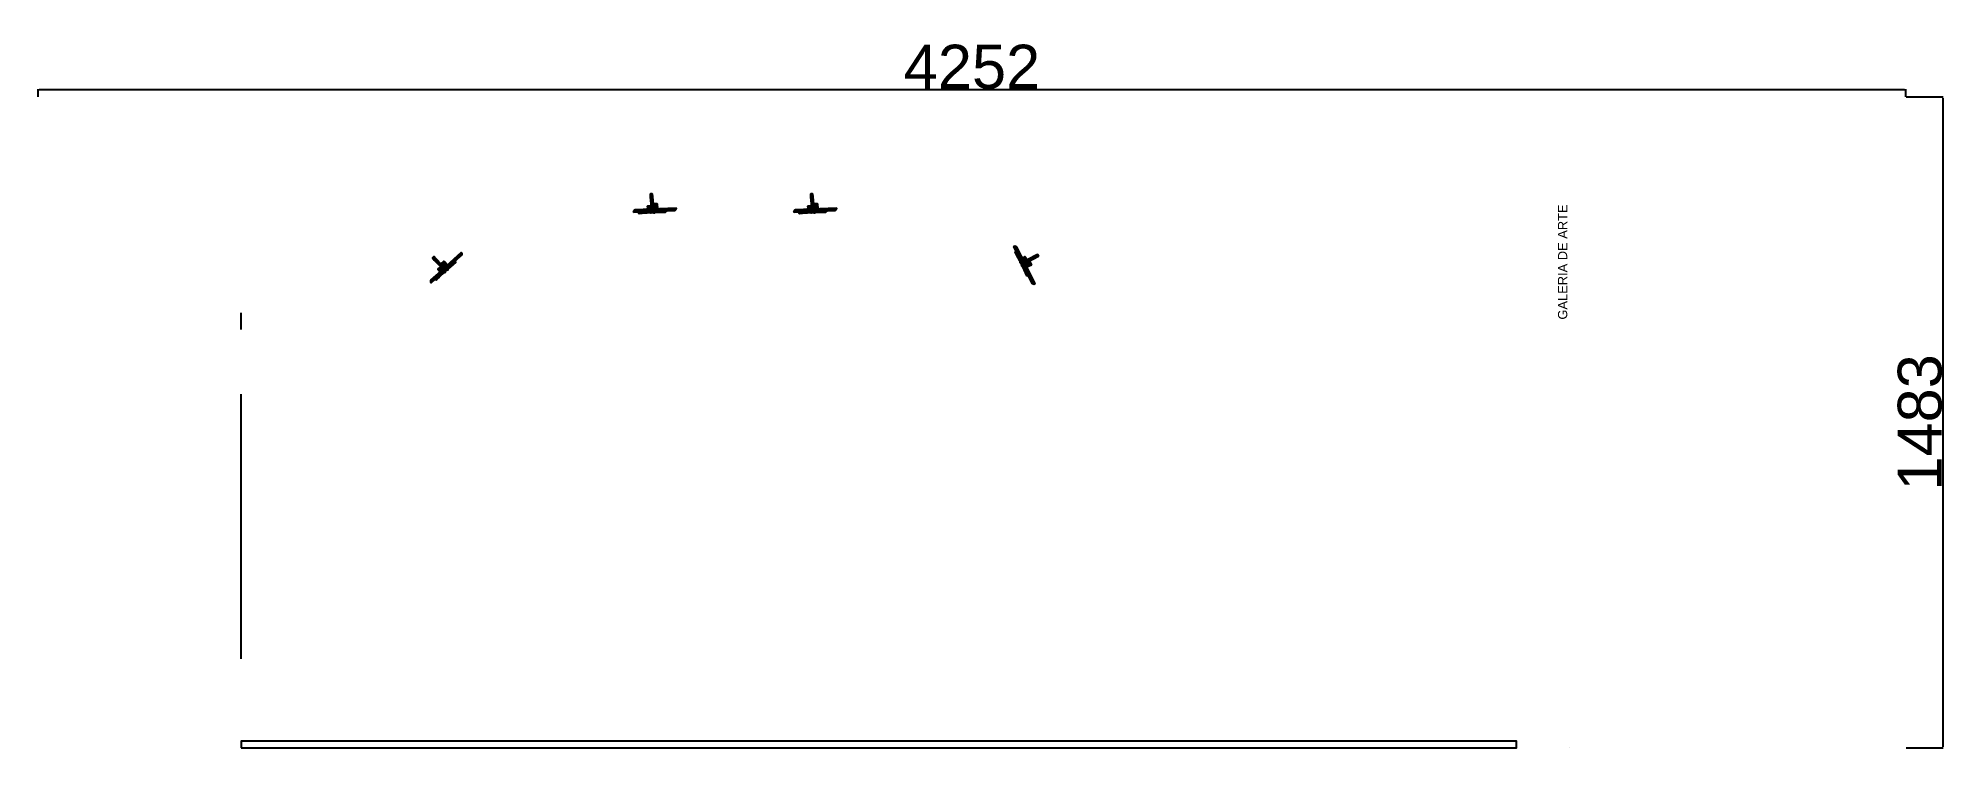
# Model space of a CAD drawing. Header units: millimetres. Extents: x -819 to 3531, y 784 to 2401.
import ezdxf

# ---------------------------------------------------------------- set-up
doc = ezdxf.new("R2010")
doc.units = ezdxf.units.MM
for name, color, linetype in [('Cavaletes', 7, 'Continuous'), ('controllo', 251, 'Continuous'), ('Parede', 5, 'Continuous'), ('Quadros', 61, 'Continuous'), ('Texto', 6, 'Continuous')]:
    doc.layers.add(name, color=color, linetype=linetype)
doc.styles.add('Arial', font='arial.ttf', dxfattribs={"height": 0.15})
doc.styles.get("Standard").update_dxf_attribs({"font": 'arial.ttf'})
doc.dimstyles.new('ISO-25', dxfattribs={"dimtxt": 100, "dimasz": 2.5, "dimexe": 1.25, "dimexo": 0.625, "dimtad": 1, "dimtxsty": 'Standard', "dimcen": 2.5, "dimadec": 0, "dimazin": 0, "dimtfac": 1, "dimtmove": 0, "dimatfit": 3, "dimfxl": 1, "dimarcsym": 0})

msp = doc.modelspace()

# ---------------------------------------------------------------- texts
at = {"layer": 'Texto', "style": 'Arial'}
msp.add_text('GALERIA DE ARTE', height=21, rotation=90, dxfattribs=at).set_placement((2662.22, 1759.782, 7.516))

# ---------------------------------------------------------------- blocks, each defined once
blk = doc.blocks.new('*D5')
at = {"layer": 'controllo', "color": 0, "lineweight": -2, "transparency": 16777216}
for p, q in [((-819, 2267.6), (-819, 2284.9)), ((-816.5, 2283.7), (3430.5, 2283.7)), ((3433, 2267.6), (3433, 2284.9))]:
    blk.add_line(p, q, dxfattribs=at)
at = {"layer": 'controllo', "color": 0, "transparency": 16777216}
for points in [[(-816.5, 2284.1), (-816.5, 2283.3), (-819, 2283.7)], [(3430.5, 2284.1), (3430.5, 2283.3), (3433, 2283.7)]]:
    blk.add_solid(points, dxfattribs=at)
at = {"layer": 'Defpoints', "color": 0, "transparency": 16777216}
for p in [(-819, 2267, 7.5), (3433, 2283.7), (3433, 2267, 7.5)]:
    blk.add_point(p, dxfattribs=at)
at = {"layer": 'controllo', "color": 0, "transparency": 16777216, "insert": (1307, 2335.4), "char_height": 100, "attachment_point": 5}
blk.add_mtext('4252', dxfattribs=at)
blk = doc.blocks.new('*D6')
at = {"layer": 'controllo', "color": 0, "lineweight": -2, "transparency": 16777216}
for p, q in [((3433.6, 2267), (3518.3, 2267)), ((3517.1, 2264.5), (3517.1, 786.5)), ((3433.6, 784), (3518.3, 784))]:
    blk.add_line(p, q, dxfattribs=at)
at = {"layer": 'controllo', "color": 0, "transparency": 16777216}
for points in [[(3516.7, 2264.5), (3517.5, 2264.5), (3517.1, 2267)], [(3516.7, 786.5), (3517.5, 786.5), (3517.1, 784)]]:
    blk.add_solid(points, dxfattribs=at)
at = {"layer": 'Defpoints', "color": 0, "transparency": 16777216}
for p in [(3433, 2267, 7.5), (3433, 784, 7.5), (3517.1, 784)]:
    blk.add_point(p, dxfattribs=at)
at = {"layer": 'controllo', "color": 0, "transparency": 16777216, "insert": (3465.4, 1525.5), "char_height": 100, "attachment_point": 5, "rotation": 90}
blk.add_mtext('1483', dxfattribs=at)

# ---------------------------------------------------------------- dimensions: what is measured, and where the dimension line sits
at = {"layer": 'controllo'}
dim = msp.add_linear_dim(base=(3433.011, 2283.697), p1=(-818.989, 2266.985, 7.516), p2=(3433.011, 2266.985, 7.516), dimstyle='ISO-25', dxfattribs=at)
dim.commit()
dim.dimension.update_dxf_attribs({"geometry": '*D5', "text_midpoint": (1307.011, 2335.379)})
dim = msp.add_linear_dim(base=(3517.083, 783.985), p1=(3433.011, 2266.985, 7.516), p2=(3433.011, 783.985, 7.516), angle=90, dimstyle='ISO-25', dxfattribs=at)
dim.commit()
dim.dimension.update_dxf_attribs({"geometry": '*D6', "text_midpoint": (3465.367, 1525.485)})

# ---------------------------------------------------------------- linework, layer by layer
msp.add_line((-359.464, 1774.915, 22.367), (-359.464, 1774.915, -14.158))
msp.add_polyline3d([(-356.989, 784.05, 7.516), (2547.01, 784.032, 7.516), (2547.011, 799.032, 7.516), (-356.989, 799.05, 7.516)], close=True)
at = {"layer": 'controllo', "linetype": 'Continuous', "extrusion": (1, 1.34099e-06, 6.12323e-17)}
for p, q in [((-356.964, 1737.113, 69.619), (-356.964, 1774.915, 69.619)), ((-356.964, 1737.113, 84.469), (-356.964, 1774.915, 84.469))]:
    msp.add_line(p, q, dxfattribs=at)
at = {"layer": 'controllo', "linetype": 'Continuous'}
msp.add_line((-356.964, 986.985, 7.516), (-356.964, 1589.783, 7.516), dxfattribs=at)
at = {"layer": 'controllo', "linetype": 'Continuous', "extrusion": (1, -6.12323e-17, 6.12323e-17)}
for p, q in [((-356.964, 1520.931, 69.619), (-356.964, 1558.732, 69.619)), ((-356.964, 1520.931, 84.469), (-356.964, 1558.732, 84.469)), ((-356.964, 1554.007, 22.367), (-356.964, 1554.007, 7.516)), ((-356.964, 1554.007, 22.367), (-356.964, 1554.007, 7.516)), ((-356.964, 1341.374, 112.82), (-356.964, 1379.175, 112.82)), ((-356.964, 1101.064, 112.82), (-356.964, 1138.866, 112.82)), ((-356.964, 1015.336, 22.367), (-356.964, 1015.336, 7.516))]:
    msp.add_line(p, q, dxfattribs=at)
at = {"layer": 'Parede', "extrusion": (1.35963e-32, 2.22045e-16, -1)}
msp.add_line((2547.01, 784.032, 7.516), (2547.011, 799.032, 7.516), dxfattribs=at)
at = {"layer": 'Parede'}
msp.add_line((2668.01, 784.031, 7.516), (2668.01, 784.032, 7.516), dxfattribs=at)
at = {"layer": 'Quadros', "color": 8, "extrusion": (1, -2.50828e-20, 3.67545e-16), "const_width": 8.449, "elevation": 3412.351}
for points in [[(1940.439, 90.783), (2143.221, 90.783), (2143.221, 225.971), (1940.439, 225.971)], [(1638.249, 90.783), (1841.031, 90.783), (1841.031, 225.971), (1638.249, 225.971)]]:
    msp.add_lwpolyline(points, close=True, dxfattribs=at)
at = {"layer": 'Quadros', "color": 8, "extrusion": (1, -2.44954e-16, 3.67545e-16), "const_width": 14.805}
for points, elevation in [([(1712.088, 39.99), (2067.405, 39.99), (2067.405, 276.868), (1712.088, 276.868)], 1882.323), ([(1712.088, 31.767), (2067.405, 31.767), (2067.405, 268.645), (1712.088, 268.645)], 1906.043)]:
    msp.add_lwpolyline(points, close=True, dxfattribs=dict(at, elevation=elevation))
at = {"layer": 'Quadros', "color": 8, "extrusion": (6.12574e-17, 1, 3.67545e-16), "const_width": 8.449, "elevation": 1529.485}
for points in [[(-2494.442, 58.682), (-2291.66, 58.682), (-2291.66, 193.87), (-2494.442, 193.87)], [(-3018.772, 58.682), (-2815.991, 58.682), (-2815.991, 193.87), (-3018.772, 193.87)]]:
    msp.add_lwpolyline(points, close=True, dxfattribs=at)
at = {"layer": 'Quadros', "color": 8, "extrusion": (-3.67545e-16, 1, 6.12574e-17)}
for points, const_width, elevation in [([(-2720.604, 261.464), (-2720.604, 58.682), (-2585.417, 58.682), (-2585.417, 261.464)], 8.449, 1529.485), ([(-3242.098, 261.464), (-3242.098, 58.682), (-3106.91, 58.682), (-3106.91, 261.464)], 8.449, 1529.485), ([(-2854.708, 272.456), (-2854.708, 171.065), (-2787.115, 171.065), (-2787.115, 272.456)], 4.225, 1019.485), ([(-3121.924, 272.456), (-3121.924, 69.674), (-2986.736, 69.674), (-2986.736, 272.456)], 8.449, 1019.485), ([(-3289.5, 272.456), (-3289.5, 171.065), (-3221.906, 171.065), (-3221.906, 272.456)], 4.225, 1019.485)]:
    msp.add_lwpolyline(points, close=True, dxfattribs=dict(at, const_width=const_width, elevation=elevation))

msp.set_redraw_order([(e.dxf.handle, doc.entitydb.next_handle()) for e in msp.query("TEXT MTEXT ATTDEF DIMENSION ARC_DIMENSION")])  # texts and dimensions are drawn at this point

# ---------------------------------------------------------------- meshes
at = {"layer": 'Cavaletes'}
mesh = msp.add_polyface(dxfattribs=at)
corners = [(580.937, 2008.119, 32.326), (609.239, 2008.371, 8.521), (601.656, 2008.033, 8.831), (579.665, 2007.825, 27.044), (579.872, 2008.072, 32.37), (579.843, 2003.998, 27.214), (580.05, 2004.245, 32.54), (601.833, 2004.206, 9.001), (609.417, 2004.544, 8.691), (581.115, 2004.293, 32.497), (579.312, 2039.823, 7.665), (579.002, 2046.511, 7.367), (581.659, 2015.399, 38.442), (581.399, 2015.089, 31.752), (581.881, 2010.622, 38.655), (581.709, 2008.401, 32.05), (581.895, 2008.622, 36.829), (574.817, 2046.324, 7.538), (577.474, 2015.213, 38.613), (575.127, 2039.636, 7.837), (577.214, 2014.902, 31.923), (577.525, 2008.214, 32.221), (577.71, 2008.436, 37), (577.696, 2010.435, 38.826), (585.023, 2014.606, 22.157), (581.454, 2014.447, 22.303), (586.376, 2020.325, 149.048), (589.944, 2020.484, 148.902), (585.333, 2007.916, 22.455), (581.764, 2007.757, 22.601), (586.686, 2013.635, 149.346), (590.255, 2013.794, 149.201), (576.724, 2014.236, 22.497), (573.155, 2014.077, 22.643), (578.076, 2019.955, 149.388), (581.645, 2020.114, 149.242), (577.034, 2007.546, 22.795), (573.465, 2007.387, 22.941), (578.386, 2013.265, 149.686), (581.955, 2013.424, 149.54), (556.231, 2006.009, 10.688), (548.647, 2005.671, 10.999), (578.705, 2008.02, 32.418), (579.563, 2007.82, 27.048), (579.77, 2008.067, 32.374), (579.741, 2003.994, 27.219), (579.947, 2004.241, 32.544), (556.408, 2002.182, 10.859), (548.825, 2001.844, 11.169), (578.882, 2004.193, 32.588), (612.852, 2011.222, 88.177), (552.18, 2008.518, 90.658), (552.544, 2008.953, 100.026), (613.215, 2011.657, 97.545), (612.914, 2009.884, 88.237), (552.243, 2007.18, 90.718), (552.606, 2007.615, 100.086), (613.277, 2010.319, 97.605), (579.711, 2014.98, 94.486), (579.522, 2014.755, 89.628), (584.249, 2014.966, 89.434), (584.437, 2015.191, 94.292), (584.066, 2018.904, 89.259), (579.339, 2018.693, 89.452), (579.594, 2017.501, 94.373), (582.619, 2017.635, 94.25), (584.321, 2017.711, 94.18), (581.277, 2018.779, 89.374), (584.066, 2018.904, 89.26), (579.34, 2018.693, 89.453), (579.339, 2018.693, 89.453), (579.526, 2017.419, 92.624), (579.405, 2017.275, 89.516), (579.386, 2017.68, 89.498), (579.373, 2017.975, 89.485), (579.339, 2018.692, 89.453), (579.552, 2017.451, 93.299), (584.174, 2017.536, 90.404), (584.166, 2017.527, 90.211), (584.132, 2017.486, 89.323), (584.186, 2017.55, 90.711), (584.2, 2017.567, 91.071), (584.066, 2018.903, 89.26), (584.066, 2018.902, 89.26), (584.066, 2018.903, 89.26), (584.066, 2018.902, 89.26), (584.231, 2017.605, 91.879), (584.066, 2018.903, 89.26), (586.065, 2020.946, 93.969), (577.557, 2020.567, 94.317), (577.703, 2017.417, 94.458), (586.212, 2017.796, 94.11), (585.877, 2020.721, 89.105), (577.368, 2020.341, 89.453), (577.515, 2017.191, 89.594), (586.023, 2017.57, 89.246), (590.822, 2011.991, 173.89), (590.983, 2008.916, 174.491), (590.876, 2008.788, 171.73), (590.929, 2012.119, 176.65), (580.103, 2008.308, 172.171), (580.049, 2011.511, 174.33), (580.21, 2008.436, 174.931), (580.156, 2011.639, 177.091), (589.823, 2021.722, 147.835), (577.985, 2021.194, 148.319), (578.158, 2021.4, 152.763), (589.996, 2021.928, 152.279), (589.881, 2020.472, 147.89), (578.043, 2019.945, 148.374), (578.216, 2020.151, 152.819), (590.054, 2020.679, 152.335), (590.192, 2013.776, 148.189), (578.354, 2013.249, 148.673), (578.526, 2013.455, 153.118), (590.365, 2013.982, 152.633), (590.25, 2012.527, 148.244), (578.412, 2011.999, 148.729), (578.584, 2012.206, 153.173), (590.422, 2012.733, 152.689), (583.676, 2016.335, 77.353), (578.915, 2016.123, 77.547), (582.906, 2020.889, 180.331), (587.667, 2021.102, 180.137), (583.963, 2010.142, 77.629), (579.202, 2009.93, 77.823), (583.193, 2014.697, 180.607), (587.954, 2014.909, 180.413), (613.139, 2010.137, 94.018), (552.468, 2007.434, 96.499), (552.558, 2007.541, 98.817), (613.229, 2010.245, 96.336), (613.3, 2007.924, 95.54), (552.629, 2005.22, 98.021), (552.719, 2005.327, 100.34), (613.39, 2008.031, 97.859), (590.254, 2023.529, 170.479), (579.226, 2023.038, 170.93), (579.497, 2023.361, 177.894), (590.524, 2023.852, 177.443), (590.794, 2011.878, 170.998), (579.767, 2011.386, 171.449), (580.037, 2011.709, 178.414), (591.065, 2012.201, 177.963)]
mesh.append_faces([[corners[k] for k in face] for face in [(0, 3, 4), (4, 5, 6), (3, 7, 5), (2, 8, 7), (1, 9, 8), (0, 6, 9), (12, 17, 18), (11, 19, 17), (10, 20, 19), (13, 21, 20), (15, 22, 21), (16, 23, 22), (14, 18, 23), (23, 21, 22), (24, 26, 27), (24, 29, 25), (25, 30, 26), (26, 31, 27), (27, 28, 24), (28, 30, 29), (32, 34, 35), (32, 37, 33), (33, 38, 34), (34, 39, 35), (35, 36, 32), (36, 38, 37), (49, 45, 46), (50, 52, 53), (50, 55, 51), (51, 56, 52), (52, 57, 53), (53, 54, 50), (54, 56, 55), (58, 60, 61), (62, 59, 63), (58, 65, 64), (87, 62, 68), (88, 90, 91), (88, 93, 89), (89, 94, 90), (91, 92, 88), (94, 73, 72), (96, 97, 98), (96, 100, 101), (98, 102, 100), (97, 103, 102), (99, 101, 103), (101, 102, 103), (104, 106, 107), (104, 109, 105), (105, 110, 106), (106, 111, 107), (107, 108, 104), (108, 110, 109), (112, 114, 115), (112, 117, 113), (113, 118, 114), (114, 119, 115), (115, 116, 112), (116, 118, 117), (120, 122, 123), (120, 125, 121), (121, 126, 122), (122, 127, 123), (123, 124, 120), (124, 126, 125), (128, 130, 131), (128, 133, 129), (129, 134, 130), (130, 135, 131), (131, 132, 128), (132, 134, 133), (136, 138, 139), (136, 141, 137), (137, 142, 138), (138, 143, 139), (139, 140, 136), (140, 142, 141)]], dxfattribs={"vtx0": -1})
mesh.append_faces([[corners[k] for k in face] for face in [(77, 60, 78), (78, 60, 79), (81, 61, 80), (85, 62, 83), (67, 92, 68), (92, 67, 93), (73, 94, 74), (75, 94, 70), (76, 90, 71), (78, 95, 77), (80, 95, 81), (86, 95, 66)]], dxfattribs={"vtx0": -1, "vtx1": -1})
mesh.append_faces([[corners[k] for k in face] for face in [(0, 2, 3), (13, 12, 14), (18, 19, 20), (23, 20, 21), (49, 47, 45), (65, 58, 61), (63, 69, 67), (59, 71, 72), (61, 77, 80), (62, 82, 83), (62, 84, 82), (62, 85, 79), (62, 87, 84), (91, 64, 65), (91, 65, 66), (93, 67, 69), (93, 69, 70), (94, 75, 74), (90, 76, 64), (95, 80, 77), (95, 86, 81)]], dxfattribs={"vtx0": -1, "vtx2": -1})
mesh.append_faces([[corners[k] for k in face] for face in [(6, 5, 9), (16, 15, 14), (44, 43, 42), (46, 45, 44), (45, 47, 43), (47, 48, 40), (48, 49, 41), (49, 46, 42), (58, 64, 59), (68, 62, 67), (79, 95, 78), (79, 85, 95)]], dxfattribs={"vtx1": -1})
mesh.append_faces([[corners[k] for k in face] for face in [(5, 7, 9), (13, 10, 12), (15, 13, 14), (23, 18, 20), (43, 40, 42), (62, 63, 67), (72, 73, 59), (73, 74, 59), (74, 75, 59), (75, 70, 59), (64, 76, 59), (76, 71, 59), (61, 60, 77), (60, 62, 79), (81, 86, 61), (91, 90, 64), (95, 91, 66), (92, 95, 68), (94, 93, 70), (90, 94, 71), (83, 82, 95), (82, 84, 95), (85, 83, 95), (84, 87, 95), (87, 68, 95)]], dxfattribs={"vtx1": -1, "vtx2": -1})
mesh.append_faces([[corners[k] for k in face] for face in [(0, 1, 2), (4, 3, 5), (3, 2, 7), (2, 1, 8), (1, 0, 9), (0, 4, 6), (7, 8, 9), (10, 11, 12), (12, 11, 17), (11, 10, 19), (10, 13, 20), (13, 15, 21), (15, 16, 22), (16, 14, 23), (14, 12, 18), (18, 17, 19), (24, 25, 26), (24, 28, 29), (25, 29, 30), (26, 30, 31), (27, 31, 28), (28, 31, 30), (32, 33, 34), (32, 36, 37), (33, 37, 38), (34, 38, 39), (35, 39, 36), (36, 39, 38), (40, 41, 42), (45, 43, 44), (47, 40, 43), (48, 41, 40), (49, 42, 41), (46, 44, 42), (49, 48, 47), (50, 51, 52), (50, 54, 55), (51, 55, 56), (52, 56, 57), (53, 57, 54), (54, 57, 56), (58, 59, 60), (62, 60, 59), (61, 66, 65), (63, 70, 69), (70, 63, 59), (86, 66, 61), (88, 89, 90), (88, 92, 93), (89, 93, 94), (91, 95, 92), (94, 72, 71), (96, 99, 97), (96, 98, 100), (98, 97, 102), (97, 99, 103), (99, 96, 101), (101, 100, 102), (104, 105, 106), (104, 108, 109), (105, 109, 110), (106, 110, 111), (107, 111, 108), (108, 111, 110), (112, 113, 114), (112, 116, 117), (113, 117, 118), (114, 118, 119), (115, 119, 116), (116, 119, 118), (120, 121, 122), (120, 124, 125), (121, 125, 126), (122, 126, 127), (123, 127, 124), (124, 127, 126), (128, 129, 130), (128, 132, 133), (129, 133, 134), (130, 134, 135), (131, 135, 132), (132, 135, 134), (136, 137, 138), (136, 140, 141), (137, 141, 142), (138, 142, 143), (139, 143, 140), (140, 143, 142)]], dxfattribs={"vtx2": -1})
mesh = msp.add_polyface(dxfattribs=at)
corners = [(946.023, 2008.119, 32.326), (974.324, 2008.371, 8.521), (966.741, 2008.033, 8.831), (944.751, 2007.825, 27.044), (944.958, 2008.072, 32.37), (944.928, 2003.998, 27.214), (945.135, 2004.245, 32.54), (966.919, 2004.206, 9.001), (974.502, 2004.544, 8.691), (946.2, 2004.293, 32.497), (944.397, 2039.823, 7.665), (944.087, 2046.511, 7.367), (946.744, 2015.399, 38.442), (946.484, 2015.089, 31.752), (946.966, 2010.622, 38.655), (946.795, 2008.401, 32.05), (946.98, 2008.622, 36.829), (939.902, 2046.324, 7.538), (942.56, 2015.213, 38.613), (940.212, 2039.636, 7.837), (942.3, 2014.902, 31.923), (942.61, 2008.214, 32.221), (942.796, 2008.436, 37), (942.781, 2010.435, 38.826), (950.108, 2014.606, 22.157), (946.539, 2014.447, 22.303), (951.461, 2020.325, 149.048), (955.03, 2020.484, 148.902), (950.419, 2007.916, 22.455), (946.85, 2007.757, 22.601), (951.771, 2013.635, 149.346), (955.34, 2013.794, 149.201), (941.809, 2014.236, 22.497), (938.24, 2014.077, 22.643), (943.161, 2019.955, 149.388), (946.73, 2020.114, 149.242), (942.119, 2007.546, 22.795), (938.55, 2007.387, 22.941), (943.472, 2013.265, 149.686), (947.041, 2013.424, 149.54), (921.316, 2006.009, 10.688), (913.733, 2005.671, 10.999), (943.79, 2008.02, 32.418), (944.648, 2007.82, 27.048), (944.855, 2008.067, 32.374), (944.826, 2003.994, 27.219), (945.033, 2004.241, 32.544), (921.493, 2002.182, 10.859), (913.91, 2001.844, 11.169), (943.968, 2004.193, 32.588), (977.937, 2011.222, 88.177), (917.266, 2008.518, 90.658), (917.63, 2008.953, 100.026), (978.301, 2011.657, 97.545), (977.999, 2009.884, 88.237), (917.328, 2007.18, 90.718), (917.692, 2007.615, 100.086), (978.363, 2010.319, 97.605), (944.796, 2014.98, 94.486), (944.607, 2014.755, 89.628), (949.334, 2014.966, 89.434), (949.523, 2015.191, 94.292), (949.151, 2018.904, 89.259), (944.425, 2018.693, 89.452), (944.679, 2017.501, 94.373), (947.704, 2017.635, 94.25), (949.406, 2017.711, 94.18), (946.363, 2018.779, 89.374), (949.152, 2018.904, 89.26), (944.426, 2018.693, 89.453), (944.425, 2018.693, 89.453), (944.611, 2017.419, 92.624), (944.491, 2017.275, 89.516), (944.472, 2017.68, 89.498), (944.458, 2017.975, 89.485), (944.425, 2018.692, 89.453), (944.637, 2017.451, 93.299), (949.259, 2017.536, 90.404), (949.252, 2017.527, 90.211), (949.217, 2017.486, 89.323), (949.271, 2017.55, 90.711), (949.285, 2017.567, 91.071), (949.152, 2018.903, 89.26), (949.152, 2018.902, 89.26), (949.152, 2018.903, 89.26), (949.152, 2018.902, 89.26), (949.317, 2017.605, 91.879), (949.152, 2018.903, 89.26), (951.151, 2020.946, 93.969), (942.643, 2020.567, 94.317), (942.789, 2017.417, 94.458), (951.297, 2017.796, 94.11), (950.962, 2020.721, 89.105), (942.454, 2020.341, 89.453), (942.6, 2017.191, 89.594), (951.108, 2017.57, 89.246), (955.907, 2011.991, 173.89), (956.069, 2008.916, 174.491), (955.962, 2008.788, 171.73), (956.014, 2012.119, 176.65), (945.189, 2008.308, 172.171), (945.134, 2011.511, 174.33), (945.296, 2008.436, 174.931), (945.241, 2011.639, 177.091), (954.909, 2021.722, 147.835), (943.07, 2021.194, 148.319), (943.243, 2021.4, 152.763), (955.081, 2021.928, 152.279), (954.967, 2020.472, 147.89), (943.128, 2019.945, 148.374), (943.301, 2020.151, 152.819), (955.139, 2020.679, 152.335), (955.277, 2013.776, 148.189), (943.439, 2013.249, 148.673), (943.612, 2013.455, 153.118), (955.45, 2013.982, 152.633), (955.335, 2012.527, 148.244), (943.497, 2011.999, 148.729), (943.67, 2012.206, 153.173), (955.508, 2012.733, 152.689), (948.761, 2016.335, 77.353), (944, 2016.123, 77.547), (947.991, 2020.889, 180.331), (952.752, 2021.102, 180.137), (949.049, 2010.142, 77.629), (944.287, 2009.93, 77.823), (948.278, 2014.697, 180.607), (953.04, 2014.909, 180.413), (978.224, 2010.137, 94.018), (917.553, 2007.434, 96.499), (917.643, 2007.541, 98.817), (978.314, 2010.245, 96.336), (978.385, 2007.924, 95.54), (917.714, 2005.22, 98.021), (917.804, 2005.327, 100.34), (978.475, 2008.031, 97.859), (955.339, 2023.529, 170.479), (944.312, 2023.038, 170.93), (944.582, 2023.361, 177.894), (955.61, 2023.852, 177.443), (955.88, 2011.878, 170.998), (944.852, 2011.386, 171.449), (945.123, 2011.709, 178.414), (956.15, 2012.201, 177.963)]
mesh.append_faces([[corners[k] for k in face] for face in [(0, 3, 4), (4, 5, 6), (3, 7, 5), (2, 8, 7), (1, 9, 8), (0, 6, 9), (12, 17, 18), (11, 19, 17), (10, 20, 19), (13, 21, 20), (15, 22, 21), (16, 23, 22), (14, 18, 23), (23, 21, 22), (24, 26, 27), (24, 29, 25), (25, 30, 26), (26, 31, 27), (27, 28, 24), (28, 30, 29), (32, 34, 35), (32, 37, 33), (33, 38, 34), (34, 39, 35), (35, 36, 32), (36, 38, 37), (49, 45, 46), (50, 52, 53), (50, 55, 51), (51, 56, 52), (52, 57, 53), (53, 54, 50), (54, 56, 55), (58, 60, 61), (62, 59, 63), (58, 65, 64), (87, 62, 68), (88, 90, 91), (88, 93, 89), (89, 94, 90), (91, 92, 88), (94, 73, 72), (96, 97, 98), (96, 100, 101), (98, 102, 100), (97, 103, 102), (99, 101, 103), (101, 102, 103), (104, 106, 107), (104, 109, 105), (105, 110, 106), (106, 111, 107), (107, 108, 104), (108, 110, 109), (112, 114, 115), (112, 117, 113), (113, 118, 114), (114, 119, 115), (115, 116, 112), (116, 118, 117), (120, 122, 123), (120, 125, 121), (121, 126, 122), (122, 127, 123), (123, 124, 120), (124, 126, 125), (128, 130, 131), (128, 133, 129), (129, 134, 130), (130, 135, 131), (131, 132, 128), (132, 134, 133), (136, 138, 139), (136, 141, 137), (137, 142, 138), (138, 143, 139), (139, 140, 136), (140, 142, 141)]], dxfattribs={"vtx0": -1})
mesh.append_faces([[corners[k] for k in face] for face in [(77, 60, 78), (78, 60, 79), (81, 61, 80), (85, 62, 83), (67, 92, 68), (92, 67, 93), (73, 94, 74), (75, 94, 70), (76, 90, 71), (78, 95, 77), (80, 95, 81), (86, 95, 66)]], dxfattribs={"vtx0": -1, "vtx1": -1})
mesh.append_faces([[corners[k] for k in face] for face in [(0, 2, 3), (13, 12, 14), (18, 19, 20), (23, 20, 21), (49, 47, 45), (65, 58, 61), (63, 69, 67), (59, 71, 72), (61, 77, 80), (62, 82, 83), (62, 84, 82), (62, 85, 79), (62, 87, 84), (91, 64, 65), (91, 65, 66), (93, 67, 69), (93, 69, 70), (94, 75, 74), (90, 76, 64), (95, 80, 77), (95, 86, 81)]], dxfattribs={"vtx0": -1, "vtx2": -1})
mesh.append_faces([[corners[k] for k in face] for face in [(6, 5, 9), (16, 15, 14), (44, 43, 42), (46, 45, 44), (45, 47, 43), (47, 48, 40), (48, 49, 41), (49, 46, 42), (58, 64, 59), (68, 62, 67), (79, 95, 78), (79, 85, 95)]], dxfattribs={"vtx1": -1})
mesh.append_faces([[corners[k] for k in face] for face in [(5, 7, 9), (13, 10, 12), (15, 13, 14), (23, 18, 20), (43, 40, 42), (62, 63, 67), (72, 73, 59), (73, 74, 59), (74, 75, 59), (75, 70, 59), (64, 76, 59), (76, 71, 59), (61, 60, 77), (60, 62, 79), (81, 86, 61), (91, 90, 64), (95, 91, 66), (92, 95, 68), (94, 93, 70), (90, 94, 71), (83, 82, 95), (82, 84, 95), (85, 83, 95), (84, 87, 95), (87, 68, 95)]], dxfattribs={"vtx1": -1, "vtx2": -1})
mesh.append_faces([[corners[k] for k in face] for face in [(0, 1, 2), (4, 3, 5), (3, 2, 7), (2, 1, 8), (1, 0, 9), (0, 4, 6), (7, 8, 9), (10, 11, 12), (12, 11, 17), (11, 10, 19), (10, 13, 20), (13, 15, 21), (15, 16, 22), (16, 14, 23), (14, 12, 18), (18, 17, 19), (24, 25, 26), (24, 28, 29), (25, 29, 30), (26, 30, 31), (27, 31, 28), (28, 31, 30), (32, 33, 34), (32, 36, 37), (33, 37, 38), (34, 38, 39), (35, 39, 36), (36, 39, 38), (40, 41, 42), (45, 43, 44), (47, 40, 43), (48, 41, 40), (49, 42, 41), (46, 44, 42), (49, 48, 47), (50, 51, 52), (50, 54, 55), (51, 55, 56), (52, 56, 57), (53, 57, 54), (54, 57, 56), (58, 59, 60), (62, 60, 59), (61, 66, 65), (63, 70, 69), (70, 63, 59), (86, 66, 61), (88, 89, 90), (88, 92, 93), (89, 93, 94), (91, 95, 92), (94, 72, 71), (96, 99, 97), (96, 98, 100), (98, 97, 102), (97, 99, 103), (99, 96, 101), (101, 100, 102), (104, 105, 106), (104, 108, 109), (105, 109, 110), (106, 110, 111), (107, 111, 108), (108, 111, 110), (112, 113, 114), (112, 116, 117), (113, 117, 118), (114, 118, 119), (115, 119, 116), (116, 119, 118), (120, 121, 122), (120, 124, 125), (121, 125, 126), (122, 126, 127), (123, 127, 124), (124, 127, 126), (128, 129, 130), (128, 132, 133), (129, 133, 134), (130, 134, 135), (131, 135, 132), (132, 135, 134), (136, 137, 138), (136, 140, 141), (137, 141, 142), (138, 142, 143), (139, 143, 140), (140, 143, 142)]], dxfattribs={"vtx2": -1})
mesh = msp.add_polyface(dxfattribs=at)
corners = [(630.514, 2010.343, 97.384), (536.687, 2006.162, 101.221), (539.526, 2009.552, 174.327), (633.353, 2013.734, 170.49), (630.604, 2008.411, 97.47), (536.777, 2004.229, 101.307), (539.616, 2007.62, 174.413), (633.443, 2011.802, 170.576)]
mesh.append_faces([[corners[k] for k in face] for face in [(0, 2, 3), (0, 5, 1), (1, 6, 2), (2, 7, 3), (3, 4, 0), (4, 6, 5)]], dxfattribs={"vtx0": -1})
mesh.append_faces([[corners[k] for k in face] for face in [(0, 1, 2), (0, 4, 5), (1, 5, 6), (2, 6, 7), (3, 7, 4), (4, 7, 6)]], dxfattribs={"vtx2": -1})
mesh = msp.add_polyface(dxfattribs=at)
corners = [(571.875, 2013.503, 36.337), (573.71, 2013.585, 36.262), (573.662, 2013.843, 35.366), (571.827, 2013.761, 35.441), (573.629, 2013.739, 34.438), (571.794, 2013.657, 34.513), (573.616, 2013.288, 33.62), (571.78, 2013.206, 33.695), (573.624, 2012.559, 33.037), (571.789, 2012.477, 33.112), (573.654, 2011.662, 32.776), (571.818, 2011.58, 32.851), (573.699, 2010.735, 32.879), (572.031, 2011.176, 37.618), (573.821, 2012.185, 37.44), (571.986, 2012.104, 37.515), (573.867, 2011.258, 37.543), (573.766, 2013.002, 36.991), (571.931, 2012.921, 37.066), (571.908, 2012.111, 35.615), (573.726, 2012.282, 35.231), (573.743, 2012.192, 35.54), (571.891, 2012.2, 35.306), (573.715, 2012.246, 34.911), (571.88, 2012.164, 34.986), (573.71, 2012.09, 34.629), (571.875, 2012.008, 34.704), (573.713, 2011.839, 34.428), (571.878, 2011.757, 34.503), (573.723, 2011.53, 34.338), (571.888, 2011.448, 34.413), (573.739, 2011.21, 34.373), (571.904, 2011.128, 34.448), (573.758, 2010.928, 34.528), (571.972, 2010.999, 35.967), (571.961, 2011.309, 36.056), (573.797, 2011.39, 35.981), (573.807, 2011.081, 35.892), (573.781, 2011.71, 35.946), (571.946, 2011.628, 36.021), (573.762, 2011.992, 35.791), (571.927, 2011.91, 35.866), (567.452, 2012.133, 36.456), (585.795, 2013.276, 35.26), (567.419, 2012.457, 36.012), (585.827, 2012.952, 35.704), (585.767, 2013.405, 34.726), (567.392, 2012.586, 35.478), (585.749, 2013.32, 34.183), (567.373, 2012.501, 34.934), (585.742, 2013.034, 33.713), (567.367, 2012.215, 34.465), (585.749, 2012.59, 33.388), (567.373, 2011.771, 34.14), (585.767, 2012.055, 33.258), (567.392, 2011.236, 34.01), (585.795, 2011.512, 33.342), (567.419, 2010.693, 34.094), (567.531, 2010.587, 36.695), (585.887, 2011.94, 36.074), (567.512, 2011.121, 36.825), (585.906, 2011.406, 35.944), (585.86, 2012.483, 35.99), (567.484, 2011.664, 36.741), (573.608, 2012.993, 33.381), (573.608, 2013.463, 33.892), (571.896, 2013.387, 33.962), (573.193, 2018.034, 28.745), (573.193, 2018.503, 29.256)]
mesh.append_faces([[corners[k] for k in face] for face in [(13, 14, 15), (19, 20, 21), (22, 23, 20), (24, 25, 23), (26, 27, 25), (28, 29, 27), (30, 31, 29), (32, 33, 31), (34, 36, 37), (35, 38, 36), (39, 40, 38), (41, 21, 40), (42, 43, 44), (44, 46, 47), (47, 48, 49), (49, 50, 51), (51, 52, 53), (53, 54, 55), (55, 56, 57), (58, 59, 60), (60, 62, 63), (63, 45, 42)]], dxfattribs={"vtx0": -1})
mesh.append_faces([[corners[k] for k in face] for face in [(1, 20, 2), (2, 23, 4), (4, 25, 6), (6, 27, 8), (8, 29, 10), (10, 31, 12), (16, 38, 14), (14, 40, 17), (17, 21, 1)]], dxfattribs={"vtx0": -1, "vtx1": -1})
mesh.append_faces([[corners[k] for k in face] for face in [(1, 21, 20), (2, 20, 23), (4, 23, 25), (6, 25, 27), (8, 27, 29), (10, 29, 31), (16, 36, 38), (14, 38, 40), (17, 40, 21)]], dxfattribs={"vtx0": -1, "vtx2": -1})
mesh.append_faces([[corners[k] for k in face] for face in [(64, 67, 65)]], dxfattribs={"vtx1": -1})
mesh.append_faces([[corners[k] for k in face] for face in [(0, 1, 2), (3, 2, 4), (5, 4, 6), (7, 6, 8), (9, 8, 10), (11, 10, 12), (13, 16, 14), (15, 14, 17), (18, 17, 1), (34, 35, 36), (42, 45, 43), (44, 43, 46), (47, 46, 48), (49, 48, 50), (51, 50, 52), (53, 52, 54), (55, 54, 56), (58, 61, 59), (60, 59, 62), (63, 62, 45), (64, 65, 66), (67, 68, 65)]], dxfattribs={"vtx2": -1})
mesh = msp.add_polyface(dxfattribs=at)
corners = [(571.789, 2012.477, 33.112), (573.654, 2011.662, 32.776), (571.818, 2011.58, 32.851), (573.699, 2010.735, 32.879), (571.864, 2010.653, 32.954), (573.754, 2009.918, 33.328), (571.919, 2009.836, 33.403), (573.81, 2009.335, 34.057), (571.974, 2009.254, 34.132), (571.986, 2012.104, 37.515), (573.766, 2013.002, 36.991), (571.931, 2012.921, 37.066), (571.908, 2012.111, 35.615), (571.891, 2012.2, 35.306), (573.726, 2012.282, 35.231), (571.88, 2012.164, 34.986), (573.715, 2012.246, 34.911), (571.875, 2012.008, 34.704), (573.71, 2012.09, 34.629), (571.878, 2011.757, 34.503), (573.713, 2011.839, 34.428), (571.888, 2011.448, 34.413), (573.723, 2011.53, 34.338), (571.904, 2011.128, 34.448), (573.739, 2011.21, 34.373), (571.923, 2010.846, 34.603), (573.758, 2010.928, 34.528), (571.942, 2010.646, 34.854), (573.777, 2010.727, 34.779), (571.958, 2010.556, 35.163), (573.794, 2010.638, 35.088), (571.961, 2011.309, 36.056), (571.946, 2011.628, 36.021), (573.781, 2011.71, 35.946), (571.927, 2011.91, 35.866), (573.762, 2011.992, 35.791), (573.743, 2012.192, 35.54), (571.875, 2013.503, 36.337), (571.794, 2013.657, 34.513), (571.78, 2013.206, 33.695), (572.023, 2008.995, 35.028), (571.97, 2010.592, 35.483), (572.056, 2009.099, 35.956), (571.975, 2010.748, 35.765), (572.069, 2009.55, 36.774), (571.972, 2010.999, 35.967), (572.061, 2010.28, 37.358), (572.031, 2011.176, 37.618), (567.419, 2012.457, 36.012), (567.452, 2011.179, 35.418), (567.452, 2012.133, 36.456), (567.392, 2012.586, 35.478), (567.373, 2012.501, 34.934), (567.367, 2012.215, 34.465), (567.373, 2011.771, 34.14), (567.392, 2011.236, 34.01), (567.419, 2010.693, 34.094), (567.452, 2010.224, 34.38), (567.485, 2009.9, 34.823), (567.512, 2009.771, 35.357), (567.531, 2009.856, 35.901), (567.537, 2010.143, 36.37), (567.531, 2010.587, 36.695), (567.512, 2011.121, 36.825), (567.484, 2011.664, 36.741), (570.034, 2004.679, 41.97), (573.9, 2009.91, 37.16), (572.188, 2009.833, 37.23), (569.074, 2005.901, 40.846), (572.188, 2009.364, 36.719), (573.9, 2009.44, 36.649), (570.034, 2004.209, 41.459)]
mesh.append_faces([[corners[k] for k in face] for face in [(0, 1, 2), (2, 3, 4), (4, 5, 6), (6, 7, 8), (9, 10, 11)]], dxfattribs={"vtx0": -1})
mesh.append_faces([[corners[k] for k in face] for face in [(48, 49, 50), (51, 49, 48), (52, 49, 51), (53, 49, 52), (54, 49, 53), (55, 49, 54), (56, 49, 55), (57, 49, 56), (58, 49, 57), (59, 49, 58), (60, 49, 59), (61, 49, 60), (62, 49, 61), (63, 49, 62), (64, 49, 63), (50, 49, 64)]], dxfattribs={"vtx0": -1, "vtx1": -1})
mesh.append_faces([[corners[k] for k in face] for face in [(37, 13, 12), (38, 17, 15), (39, 19, 17), (0, 21, 19), (2, 23, 21), (4, 25, 23), (6, 27, 25), (8, 29, 27), (40, 41, 29), (42, 43, 41), (44, 45, 43), (46, 31, 45), (47, 32, 31), (9, 34, 32), (11, 12, 34), (65, 66, 67)]], dxfattribs={"vtx0": -1, "vtx2": -1})
mesh.append_faces([[corners[k] for k in face] for face in [(39, 0, 19), (0, 2, 21), (2, 4, 23), (4, 6, 25), (6, 8, 27), (8, 40, 29), (40, 42, 41), (42, 44, 43), (44, 46, 45), (46, 47, 31), (47, 9, 32), (9, 11, 34), (69, 70, 71)]], dxfattribs={"vtx1": -1, "vtx2": -1})
mesh.append_faces([[corners[k] for k in face] for face in [(12, 13, 14), (13, 15, 16), (15, 17, 18), (17, 19, 20), (19, 21, 22), (21, 23, 24), (23, 25, 26), (25, 27, 28), (27, 29, 30), (31, 32, 33), (32, 34, 35), (34, 12, 36), (68, 67, 69)]], dxfattribs={"vtx2": -1})
mesh = msp.add_polyface(dxfattribs=at)
corners = [(571.864, 2010.653, 32.954), (573.699, 2010.735, 32.879), (573.754, 2009.918, 33.328), (571.919, 2009.836, 33.403), (573.81, 2009.335, 34.057), (571.974, 2009.254, 34.132), (573.858, 2009.077, 34.953), (572.023, 2008.995, 35.028), (573.891, 2009.181, 35.881), (572.056, 2009.099, 35.956), (573.904, 2009.632, 36.699), (572.069, 2009.55, 36.774), (573.896, 2010.361, 37.283), (572.061, 2010.28, 37.358), (573.867, 2011.258, 37.543), (572.031, 2011.176, 37.618), (571.923, 2010.846, 34.603), (573.777, 2010.727, 34.779), (573.758, 2010.928, 34.528), (571.942, 2010.646, 34.854), (573.794, 2010.638, 35.088), (571.958, 2010.556, 35.163), (571.97, 2010.592, 35.483), (573.805, 2010.674, 35.408), (571.975, 2010.748, 35.765), (573.81, 2010.83, 35.69), (571.972, 2010.999, 35.967), (573.807, 2011.081, 35.892), (573.739, 2011.21, 34.373), (573.797, 2011.39, 35.981), (567.419, 2010.693, 34.094), (585.827, 2011.043, 33.628), (567.452, 2010.224, 34.38), (585.795, 2011.512, 33.342), (585.86, 2010.719, 34.072), (567.485, 2009.9, 34.823), (585.888, 2010.59, 34.606), (567.512, 2009.771, 35.357), (585.906, 2010.675, 35.149), (567.531, 2009.856, 35.901), (585.912, 2010.962, 35.619), (567.537, 2010.143, 36.37), (585.906, 2011.406, 35.944), (567.531, 2010.587, 36.695), (572.188, 2009.833, 37.23), (573.9, 2009.91, 37.16), (573.9, 2009.44, 36.649), (572.188, 2009.364, 36.719), (574.314, 2004.4, 41.284), (580.574, 2008.285, 92.995), (580.712, 2008.301, 93.214), (580.936, 2008.422, 92.756), (581.074, 2008.438, 92.976), (580.296, 2008.082, 93.185), (580.434, 2008.098, 93.405), (580.179, 2007.806, 93.279), (580.318, 2007.822, 93.499), (580.391, 2007.503, 93.476), (581.085, 2007.9, 92.701), (580.253, 2007.486, 93.256), (581.223, 2007.916, 92.92)]
mesh.append_faces([[corners[k] for k in face] for face in [(5, 6, 7), (7, 8, 9), (9, 10, 11), (11, 12, 13), (13, 14, 15), (16, 17, 18), (19, 20, 17), (21, 23, 20), (22, 25, 23), (24, 27, 25), (30, 31, 32), (32, 34, 35), (35, 36, 37), (37, 38, 39), (39, 40, 41), (41, 42, 43), (44, 46, 47), (45, 48, 46)]], dxfattribs={"vtx0": -1})
mesh.append_faces([[corners[k] for k in face] for face in [(1, 18, 2), (2, 17, 4), (4, 20, 6), (6, 23, 8), (8, 25, 10), (10, 27, 12), (12, 29, 14), (51, 58, 49), (49, 58, 53), (53, 58, 55), (55, 58, 59), (54, 60, 50), (56, 60, 54), (57, 60, 56)]], dxfattribs={"vtx0": -1, "vtx1": -1})
mesh.append_faces([[corners[k] for k in face] for face in [(1, 28, 18), (2, 18, 17), (4, 17, 20), (6, 20, 23), (8, 23, 25), (10, 25, 27), (12, 27, 29)]], dxfattribs={"vtx0": -1, "vtx2": -1})
mesh.append_faces([[corners[k] for k in face] for face in [(49, 50, 51), (53, 54, 49), (55, 56, 53)]], dxfattribs={"vtx1": -1})
mesh.append_faces([[corners[k] for k in face] for face in [(0, 1, 2), (3, 2, 4), (5, 4, 6), (7, 6, 8), (9, 8, 10), (11, 10, 12), (13, 12, 14), (21, 22, 23), (22, 24, 25), (24, 26, 27), (30, 33, 31), (32, 31, 34), (35, 34, 36), (37, 36, 38), (39, 38, 40), (41, 40, 42), (44, 45, 46), (50, 52, 51), (54, 50, 49), (56, 54, 53), (57, 56, 55)]], dxfattribs={"vtx2": -1})
mesh = msp.add_polyface(dxfattribs=at)
corners = [(571.875, 2013.503, 36.337), (573.662, 2013.843, 35.366), (571.827, 2013.761, 35.441), (573.629, 2013.739, 34.438), (571.794, 2013.657, 34.513), (573.616, 2013.288, 33.62), (571.78, 2013.206, 33.695), (573.624, 2012.559, 33.037), (571.789, 2012.477, 33.112), (571.931, 2012.921, 37.066), (573.71, 2013.585, 36.262), (571.891, 2012.2, 35.306), (571.88, 2012.164, 34.986), (571.875, 2012.008, 34.704), (571.908, 2012.111, 35.615), (573.608, 2013.463, 33.892), (573.193, 2018.503, 29.256), (568.914, 2018.313, 29.431), (571.896, 2013.387, 33.962), (568.161, 2017.015, 30.625), (568.694, 2018.24, 29.498), (568.072, 2017.184, 30.469), (568.503, 2018.159, 29.573), (568.015, 2017.342, 30.324), (568.342, 2018.07, 29.654), (567.991, 2017.489, 30.189), (568.21, 2017.973, 29.744), (567.999, 2017.625, 30.064), (568.109, 2017.866, 29.842), (568.038, 2017.751, 29.948), (568.694, 2017.77, 28.987), (568.914, 2017.843, 28.92), (568.503, 2017.689, 29.062), (568.342, 2017.6, 29.143), (568.21, 2017.503, 29.233), (568.109, 2017.396, 29.331), (568.038, 2017.281, 29.437), (567.999, 2017.155, 29.553), (567.991, 2017.019, 29.678), (568.015, 2016.872, 29.813), (568.072, 2016.714, 29.958), (568.161, 2016.545, 30.114), (571.896, 2012.917, 33.451), (573.608, 2012.993, 33.381), (573.193, 2018.034, 28.745)]
mesh.append_faces([[corners[k] for k in face] for face in [(0, 1, 2), (2, 3, 4), (4, 5, 6), (6, 7, 8), (9, 10, 0), (35, 37, 36)]], dxfattribs={"vtx0": -1})
mesh.append_faces([[corners[k] for k in face] for face in [(2, 12, 11), (19, 17, 20), (21, 20, 22), (23, 22, 24), (25, 24, 26), (27, 26, 28), (31, 43, 42), (31, 42, 41), (30, 41, 40), (32, 40, 39), (33, 39, 38), (34, 38, 37)]], dxfattribs={"vtx0": -1, "vtx2": -1})
mesh.append_faces([[corners[k] for k in face] for face in [(29, 27, 28), (31, 30, 17), (30, 32, 20), (32, 33, 22), (33, 34, 24), (34, 35, 26), (35, 36, 28), (36, 37, 29), (37, 38, 27), (38, 39, 25), (39, 40, 23), (40, 41, 21), (41, 42, 19), (42, 43, 18), (44, 31, 16)]], dxfattribs={"vtx1": -1})
mesh.append_faces([[corners[k] for k in face] for face in [(0, 2, 11), (2, 4, 12), (4, 6, 13), (9, 0, 14), (18, 15, 17), (19, 18, 17), (21, 19, 20), (23, 21, 22), (25, 23, 24), (27, 25, 26), (30, 31, 41), (32, 30, 40), (33, 32, 39), (34, 33, 38), (35, 34, 37)]], dxfattribs={"vtx1": -1, "vtx2": -1})
mesh.append_faces([[corners[k] for k in face] for face in [(15, 16, 17), (30, 20, 17), (32, 22, 20), (33, 24, 22), (34, 26, 24), (35, 28, 26), (36, 29, 28), (37, 27, 29), (38, 25, 27), (39, 23, 25), (40, 21, 23), (41, 19, 21), (42, 18, 19), (31, 17, 16), (31, 44, 43)]], dxfattribs={"vtx2": -1})
mesh = msp.add_polyface(dxfattribs=at)
corners = [(575.23, 2002.824, 27.498), (574.582, 2003.798, 27.372), (574.737, 2003.785, 26.921), (575.308, 2002.818, 27.271), (575.053, 2003.784, 26.564), (575.529, 2002.865, 28.11), (575.176, 2003.88, 28.59), (574.819, 2003.85, 28.275), (575.349, 2002.85, 27.952), (574.611, 2003.821, 27.847), (575.245, 2002.835, 27.737), (575.792, 2003.862, 27.535), (570.034, 2004.679, 41.97), (574.314, 2004.87, 41.795), (573.9, 2009.91, 37.16), (572.188, 2009.833, 37.23), (569.074, 2005.901, 40.846), (569.804, 2004.732, 41.921), (569.013, 2005.724, 41.008), (569.601, 2004.795, 41.863), (568.983, 2005.563, 41.157), (569.427, 2004.869, 41.795), (568.983, 2005.415, 41.293), (569.28, 2004.954, 41.717), (569.013, 2005.28, 41.417), (569.162, 2005.05, 41.628), (569.073, 2005.159, 41.528), (569.804, 2004.262, 41.41), (570.034, 2004.209, 41.459), (569.601, 2004.325, 41.352), (569.427, 2004.399, 41.284), (569.28, 2004.484, 41.206), (569.162, 2004.581, 41.117), (569.073, 2004.689, 41.017), (569.013, 2004.811, 40.906), (568.983, 2004.945, 40.782), (568.983, 2005.093, 40.646), (569.013, 2005.255, 40.497), (569.075, 2005.431, 40.335), (572.188, 2009.364, 36.719), (574.314, 2004.4, 41.284), (573.9, 2009.44, 36.649)]
mesh.append_faces([[corners[k] for k in face] for face in [(0, 2, 3), (8, 9, 10), (10, 1, 0), (25, 24, 26), (12, 27, 28), (17, 29, 27), (19, 30, 29), (21, 31, 30), (23, 32, 31), (25, 33, 32), (26, 34, 33), (24, 35, 34), (22, 36, 35), (20, 37, 36), (18, 38, 37), (16, 39, 38), (13, 28, 40)]], dxfattribs={"vtx0": -1})
mesh.append_faces([[corners[k] for k in face] for face in [(1, 11, 2), (2, 11, 4), (7, 11, 9), (9, 11, 1)]], dxfattribs={"vtx0": -1, "vtx1": -1})
mesh.append_faces([[corners[k] for k in face] for face in [(12, 15, 16), (17, 16, 18), (19, 18, 20), (21, 20, 22), (23, 22, 24), (38, 28, 27), (37, 27, 29), (36, 29, 30), (35, 30, 31), (34, 31, 32)]], dxfattribs={"vtx0": -1, "vtx2": -1})
mesh.append_faces([[corners[k] for k in face] for face in [(33, 34, 32)]], dxfattribs={"vtx1": -1})
mesh.append_faces([[corners[k] for k in face] for face in [(17, 12, 16), (19, 17, 18), (21, 19, 20), (23, 21, 22), (25, 23, 24), (38, 39, 28), (37, 38, 27), (36, 37, 29), (35, 36, 30), (34, 35, 31)]], dxfattribs={"vtx1": -1, "vtx2": -1})
mesh.append_faces([[corners[k] for k in face] for face in [(0, 1, 2), (3, 2, 4), (5, 6, 7), (8, 7, 9), (10, 9, 1), (12, 13, 14), (12, 17, 27), (17, 19, 29), (19, 21, 30), (21, 23, 31), (23, 25, 32), (25, 26, 33), (26, 24, 34), (24, 22, 35), (22, 20, 36), (20, 18, 37), (18, 16, 38), (14, 13, 40), (13, 12, 28), (41, 40, 28)]], dxfattribs={"vtx2": -1})
mesh = msp.add_polyface(dxfattribs=at)
corners = [(575.23, 2002.824, 27.498), (575.308, 2002.818, 27.271), (575.838, 2002.856, 27.579), (575.467, 2002.817, 27.091), (575.682, 2002.822, 26.986), (575.755, 2002.879, 28.188), (575.529, 2002.865, 28.11), (575.349, 2002.85, 27.952), (575.245, 2002.835, 27.737), (575.053, 2003.784, 26.564), (575.481, 2003.795, 26.354), (575.957, 2003.815, 26.324), (575.626, 2003.908, 28.745), (575.176, 2003.88, 28.59), (574.819, 2003.85, 28.275), (575.792, 2003.862, 27.535), (575.607, 2003.822, 26.713), (575.855, 2003.779, 26.37), (575.596, 2003.767, 26.38), (575.843, 2003.676, 25.948), (575.583, 2003.665, 25.959), (575.832, 2003.526, 25.519), (575.572, 2003.514, 25.53), (575.828, 2003.313, 25.189), (575.568, 2003.301, 25.199), (575.835, 2003.032, 25.048), (575.575, 2003.02, 25.059), (575.852, 2002.714, 25.132), (575.593, 2002.702, 25.142), (575.876, 2002.433, 25.399), (575.616, 2002.422, 25.41), (575.897, 2002.279, 25.759), (575.638, 2002.268, 25.769), (575.911, 2002.31, 26.117), (575.651, 2002.299, 26.128), (575.913, 2002.523, 26.418), (575.654, 2002.511, 26.429), (575.908, 2002.853, 26.652), (575.649, 2002.841, 26.662), (575.899, 2003.209, 26.826), (575.64, 2003.198, 26.836), (575.891, 2003.514, 26.94), (575.631, 2003.502, 26.951), (575.883, 2003.721, 26.977), (575.623, 2003.71, 26.987), (575.875, 2003.823, 26.905), (575.616, 2003.811, 26.916), (575.867, 2003.834, 26.702), (575.613, 2003.147, 26.129), (575.67, 2003.885, 28.314), (575.724, 2003.267, 28.955), (575.685, 2003.861, 28.65), (575.705, 2003.798, 29.079), (575.728, 2003.688, 29.52), (575.75, 2003.506, 29.868), (575.764, 2002.422, 29.032), (575.743, 2002.606, 28.713), (575.719, 2002.913, 28.452), (575.695, 2003.252, 28.247), (575.676, 2003.545, 28.105), (575.665, 2003.748, 28.051), (575.663, 2003.856, 28.113)]
mesh.append_faces([[corners[k] for k in face] for face in [(1, 9, 3), (3, 10, 4), (5, 13, 6), (6, 14, 7), (16, 17, 18), (18, 19, 20), (20, 21, 22), (22, 23, 24), (24, 25, 26), (26, 27, 28), (28, 29, 30), (30, 31, 32), (32, 33, 34), (34, 35, 36), (36, 37, 38), (38, 39, 40), (40, 41, 42), (42, 43, 44), (44, 45, 46), (46, 47, 16)]], dxfattribs={"vtx0": -1})
mesh.append_faces([[corners[k] for k in face] for face in [(9, 15, 10), (10, 15, 11), (12, 15, 13), (13, 15, 14), (18, 48, 16), (20, 48, 18), (22, 48, 20), (24, 48, 22), (26, 48, 24), (28, 48, 26), (30, 48, 28), (32, 48, 30), (34, 48, 32), (36, 48, 34), (38, 48, 36), (40, 48, 38), (42, 48, 40), (44, 48, 42), (46, 48, 44), (16, 48, 46), (49, 50, 51), (51, 50, 52), (52, 50, 53), (53, 50, 54), (55, 50, 56), (56, 50, 57), (57, 50, 58), (58, 50, 59), (59, 50, 60), (60, 50, 61), (61, 50, 49)]], dxfattribs={"vtx0": -1, "vtx1": -1})
mesh.append_faces([[corners[k] for k in face] for face in [(0, 1, 2), (1, 3, 2), (3, 4, 2), (5, 6, 2), (6, 7, 2), (7, 8, 2), (8, 0, 2)]], dxfattribs={"vtx1": -1, "vtx2": -1})
mesh.append_faces([[corners[k] for k in face] for face in [(3, 9, 10), (4, 10, 11), (5, 12, 13), (22, 21, 23), (24, 23, 25)]], dxfattribs={"vtx2": -1})
mesh = msp.add_polyface(dxfattribs=at)
corners = [(575.682, 2002.822, 26.986), (575.921, 2002.833, 26.971), (575.838, 2002.856, 27.579), (576.148, 2002.847, 27.049), (576.327, 2002.862, 27.207), (576.432, 2002.877, 27.422), (576.447, 2002.888, 27.661), (576.368, 2002.894, 27.888), (576.21, 2002.895, 28.068), (575.994, 2002.89, 28.173), (575.755, 2002.879, 28.188), (575.957, 2003.815, 26.324), (576.407, 2003.843, 26.479), (576.764, 2003.874, 26.794), (576.973, 2003.903, 27.222), (577.001, 2003.925, 27.697), (576.846, 2003.938, 28.148), (576.53, 2003.939, 28.505), (576.102, 2003.929, 28.715), (575.626, 2003.908, 28.745), (575.575, 2003.02, 25.059), (575.835, 2003.032, 25.048), (575.852, 2002.714, 25.132), (575.593, 2002.702, 25.142), (575.876, 2002.433, 25.399), (575.616, 2002.422, 25.41), (575.897, 2002.279, 25.759), (575.638, 2002.268, 25.769), (575.911, 2002.31, 26.117), (575.651, 2002.299, 26.128), (575.913, 2002.523, 26.418), (575.654, 2002.511, 26.429), (575.908, 2002.853, 26.652), (575.649, 2002.841, 26.662), (575.899, 2003.209, 26.826), (575.64, 2003.198, 26.836), (575.891, 2003.514, 26.94), (575.832, 2003.526, 25.519), (575.873, 2003.159, 26.119), (575.828, 2003.313, 25.189), (575.769, 2003.24, 30.033), (576.028, 2003.251, 30.022), (575.75, 2003.506, 29.868), (575.781, 2002.916, 29.977), (576.041, 2002.927, 29.967), (575.785, 2002.611, 29.736), (576.044, 2002.623, 29.725), (575.779, 2002.425, 29.392), (576.038, 2002.436, 29.381), (575.764, 2002.422, 29.032), (576.024, 2002.434, 29.022), (575.743, 2002.606, 28.713), (576.003, 2002.618, 28.703), (575.719, 2002.913, 28.452), (575.978, 2002.925, 28.441), (575.695, 2003.252, 28.247), (575.955, 2003.264, 28.236), (575.724, 2003.267, 28.955), (575.983, 2003.279, 28.944)]
mesh.append_faces([[corners[k] for k in face] for face in [(0, 11, 1), (1, 12, 3), (3, 13, 4), (4, 14, 5), (5, 15, 6), (6, 16, 7), (7, 17, 8), (8, 18, 9), (9, 19, 10)]], dxfattribs={"vtx0": -1})
mesh.append_faces([[corners[k] for k in face] for face in [(37, 38, 39), (39, 38, 21), (21, 38, 22), (22, 38, 24), (24, 38, 26), (26, 38, 28), (28, 38, 30), (30, 38, 32), (32, 38, 34), (34, 38, 36), (42, 57, 40), (40, 57, 43), (43, 57, 45), (45, 57, 47), (47, 57, 49), (44, 58, 41), (46, 58, 44), (48, 58, 46), (50, 58, 48), (52, 58, 50), (54, 58, 52), (56, 58, 54)]], dxfattribs={"vtx0": -1, "vtx1": -1})
mesh.append_faces([[corners[k] for k in face] for face in [(40, 41, 42), (43, 44, 40), (45, 46, 43), (47, 48, 45), (49, 50, 47), (51, 52, 49), (53, 54, 51), (55, 56, 53)]], dxfattribs={"vtx1": -1})
mesh.append_faces([[corners[k] for k in face] for face in [(0, 1, 2), (1, 3, 2), (3, 4, 2), (4, 5, 2), (5, 6, 2), (6, 7, 2), (7, 8, 2), (8, 9, 2), (9, 10, 2)]], dxfattribs={"vtx1": -1, "vtx2": -1})
mesh.append_faces([[corners[k] for k in face] for face in [(20, 21, 22), (23, 22, 24), (25, 24, 26), (27, 26, 28), (29, 28, 30), (31, 30, 32), (33, 32, 34), (35, 34, 36), (44, 41, 40), (46, 44, 43), (48, 46, 45), (50, 48, 47), (52, 50, 49), (54, 52, 51), (56, 54, 53)]], dxfattribs={"vtx2": -1})
mesh = msp.add_polyface(dxfattribs=at)
corners = [(575.921, 2002.833, 26.971), (575.957, 2003.815, 26.324), (576.407, 2003.843, 26.479), (576.148, 2002.847, 27.049), (576.764, 2003.874, 26.794), (576.327, 2002.862, 27.207), (576.973, 2003.903, 27.222), (576.432, 2002.877, 27.422), (577.001, 2003.925, 27.697), (576.447, 2002.888, 27.661), (576.846, 2003.938, 28.148), (576.368, 2002.894, 27.888), (576.53, 2003.939, 28.505), (576.21, 2002.895, 28.068), (576.102, 2003.929, 28.715), (575.994, 2002.89, 28.173), (575.626, 2003.908, 28.745), (575.792, 2003.862, 27.535), (575.607, 2003.822, 26.713), (575.867, 2003.834, 26.702), (575.855, 2003.779, 26.37), (575.596, 2003.767, 26.38), (575.843, 2003.676, 25.948), (575.583, 2003.665, 25.959), (575.832, 2003.526, 25.519), (575.631, 2003.502, 26.951), (575.891, 2003.514, 26.94), (575.883, 2003.721, 26.977), (575.623, 2003.71, 26.987), (575.875, 2003.823, 26.905), (575.616, 2003.811, 26.916), (575.873, 2003.159, 26.119), (575.685, 2003.861, 28.65), (575.944, 2003.873, 28.639), (575.67, 2003.885, 28.314), (575.929, 2003.897, 28.304), (575.705, 2003.798, 29.079), (575.964, 2003.81, 29.068), (575.728, 2003.688, 29.52), (575.987, 2003.7, 29.509), (575.75, 2003.506, 29.868), (576.01, 2003.518, 29.857), (576.028, 2003.251, 30.022), (575.676, 2003.545, 28.105), (575.936, 2003.556, 28.095), (575.695, 2003.252, 28.247), (575.955, 2003.264, 28.236), (575.665, 2003.748, 28.051), (575.925, 2003.76, 28.04), (575.663, 2003.856, 28.113), (575.922, 2003.867, 28.102), (575.983, 2003.279, 28.944), (580.253, 2007.486, 93.256), (580.391, 2007.503, 93.476), (580.179, 2007.806, 93.279), (580.482, 2007.198, 93.133), (580.62, 2007.214, 93.353), (580.788, 2007.033, 92.952), (580.926, 2007.049, 93.172), (581.085, 2007.9, 92.701), (581.223, 2007.916, 92.92)]
mesh.append_faces([[corners[k] for k in face] for face in [(1, 17, 2), (2, 17, 4), (4, 17, 6), (6, 17, 8), (8, 17, 10), (10, 17, 12), (12, 17, 14), (14, 17, 16), (19, 31, 20), (20, 31, 22), (22, 31, 24), (26, 31, 27), (27, 31, 29), (29, 31, 19), (33, 51, 35), (37, 51, 33), (39, 51, 37), (41, 51, 39), (42, 51, 41), (44, 51, 46), (48, 51, 44), (50, 51, 48), (35, 51, 50), (52, 59, 55), (55, 59, 57), (56, 60, 53), (58, 60, 56)]], dxfattribs={"vtx0": -1, "vtx1": -1})
mesh.append_faces([[corners[k] for k in face] for face in [(32, 33, 34), (36, 37, 32), (38, 39, 36), (40, 41, 38), (43, 44, 45), (47, 48, 43), (49, 50, 47), (34, 35, 49), (52, 53, 54), (55, 56, 52), (57, 58, 55)]], dxfattribs={"vtx1": -1})
mesh.append_faces([[corners[k] for k in face] for face in [(0, 1, 2), (3, 2, 4), (5, 4, 6), (7, 6, 8), (9, 8, 10), (11, 10, 12), (13, 12, 14), (15, 14, 16), (18, 19, 20), (21, 20, 22), (23, 22, 24), (25, 26, 27), (28, 27, 29), (30, 29, 19), (33, 35, 34), (37, 33, 32), (39, 37, 36), (41, 39, 38), (42, 41, 40), (44, 46, 45), (48, 44, 43), (50, 48, 47), (35, 50, 49), (56, 53, 52), (58, 56, 55)]], dxfattribs={"vtx2": -1})
mesh = msp.add_polyface(dxfattribs=at)
corners = [(582.308, 2021.346, 91.264), (583.187, 2003.428, 92.305), (582.355, 2021.359, 91.506), (583.14, 2003.415, 92.063), (583.137, 2003.436, 92.547), (582.306, 2021.367, 91.748), (582.999, 2003.439, 92.752), (582.167, 2021.37, 91.953), (582.793, 2003.436, 92.889), (581.962, 2021.367, 92.089), (582.551, 2003.427, 92.936), (581.719, 2021.357, 92.137), (582.309, 2003.413, 92.887), (581.477, 2021.344, 92.088), (582.105, 2003.398, 92.75), (581.273, 2021.328, 91.95), (581.968, 2003.382, 92.544), (581.137, 2021.313, 91.745), (581.921, 2003.369, 92.302), (581.09, 2021.3, 91.502), (581.971, 2003.361, 92.06), (581.139, 2021.291, 91.26), (582.109, 2003.358, 91.855), (581.277, 2021.289, 91.056), (582.315, 2003.361, 91.718), (581.483, 2021.292, 90.919), (582.557, 2003.37, 91.671), (581.725, 2021.301, 90.871), (582.799, 2003.384, 91.72), (581.967, 2021.315, 90.92), (583.004, 2003.4, 91.857), (582.172, 2021.33, 91.058), (581.722, 2021.329, 91.504), (582.554, 2003.399, 92.303), (581.708, 2021.64, 91.49), (581.142, 2021.538, 91.517), (581.194, 2021.55, 91.733), (581.324, 2021.565, 91.913), (581.514, 2021.578, 92.029), (581.733, 2021.59, 92.063), (581.95, 2021.598, 92.011), (582.13, 2021.6, 91.88), (582.246, 2021.597, 91.69), (582.281, 2021.589, 91.47), (582.229, 2021.577, 91.254), (582.099, 2021.563, 91.074), (581.909, 2021.549, 90.959), (581.689, 2021.537, 90.924), (581.473, 2021.53, 90.976), (581.293, 2021.527, 91.107), (581.177, 2021.53, 91.297), (580.669, 2021.299, 91.546), (580.765, 2021.321, 91.946), (581.006, 2021.347, 92.278), (581.356, 2021.373, 92.492), (581.762, 2021.395, 92.556), (582.162, 2021.409, 92.459), (582.495, 2021.414, 92.217), (582.709, 2021.408, 91.866), (582.774, 2021.393, 91.46), (582.678, 2021.371, 91.061), (582.437, 2021.345, 90.729), (582.086, 2021.319, 90.515), (581.681, 2021.297, 90.451), (581.281, 2021.283, 90.548), (580.948, 2021.278, 90.79), (580.734, 2021.284, 91.14), (580.362, 2020.959, 91.574), (580.487, 2020.988, 92.096), (580.802, 2021.022, 92.53), (581.26, 2021.056, 92.81), (581.79, 2021.084, 92.893), (582.312, 2021.103, 92.767), (582.747, 2021.109, 92.451), (583.027, 2021.101, 91.992), (583.112, 2021.081, 91.462), (582.987, 2021.052, 90.94), (582.671, 2021.018, 90.506), (582.214, 2020.985, 90.226), (581.683, 2020.956, 90.143), (581.161, 2020.938, 90.269), (580.727, 2020.932, 90.585), (580.446, 2020.939, 91.044), (580.266, 2020.569, 91.596), (580.401, 2020.601, 92.161), (580.743, 2020.638, 92.631), (581.238, 2020.674, 92.933), (581.812, 2020.705, 93.023), (582.377, 2020.725, 92.887), (582.848, 2020.732, 92.544), (583.152, 2020.724, 92.048), (583.243, 2020.702, 91.474), (583.107, 2020.671, 90.909), (582.766, 2020.634, 90.44), (582.271, 2020.597, 90.137), (581.697, 2020.567, 90.047), (581.131, 2020.547, 90.183), (580.661, 2020.54, 90.526), (580.357, 2020.548, 91.022)]
mesh.append_faces([[corners[k] for k in face] for face in [(34, 35, 36), (34, 36, 37), (34, 37, 38), (34, 38, 39), (34, 39, 40), (34, 40, 41), (34, 41, 42), (34, 42, 43), (34, 43, 44), (34, 44, 45), (34, 45, 46), (34, 46, 47), (34, 47, 48), (34, 48, 49), (34, 49, 50), (34, 50, 35)]])
mesh.append_faces([[corners[k] for k in face] for face in [(0, 1, 2), (2, 4, 5), (5, 6, 7), (7, 8, 9), (9, 10, 11), (11, 12, 13), (13, 14, 15), (15, 16, 17), (17, 18, 19), (19, 20, 21), (21, 22, 23), (23, 24, 25), (25, 26, 27), (27, 28, 29), (29, 30, 31), (31, 3, 0), (35, 52, 36), (36, 53, 37), (37, 54, 38), (38, 55, 39), (39, 56, 40), (40, 57, 41), (41, 58, 42), (42, 59, 43), (43, 60, 44), (44, 61, 45), (45, 62, 46), (46, 63, 47), (47, 64, 48), (48, 65, 49), (49, 66, 50), (50, 51, 35), (51, 68, 52), (52, 69, 53), (53, 70, 54), (54, 71, 55), (55, 72, 56), (56, 73, 57), (57, 74, 58), (58, 75, 59), (59, 76, 60), (60, 77, 61), (61, 78, 62), (62, 79, 63), (63, 80, 64), (64, 81, 65), (65, 82, 66), (66, 67, 51), (67, 84, 68), (68, 85, 69), (69, 86, 70), (70, 87, 71), (71, 88, 72), (72, 89, 73), (73, 90, 74), (74, 91, 75), (75, 92, 76), (76, 93, 77), (77, 94, 78), (78, 95, 79), (79, 96, 80), (80, 97, 81), (81, 98, 82), (82, 83, 67), (83, 85, 84)]], dxfattribs={"vtx0": -1})
mesh.append_faces([[corners[k] for k in face] for face in [(2, 32, 0), (5, 32, 2), (7, 32, 5), (9, 32, 7), (11, 32, 9), (13, 32, 11), (15, 32, 13), (17, 32, 15), (19, 32, 17), (21, 32, 19), (23, 32, 21), (25, 32, 23), (27, 32, 25), (29, 32, 27), (31, 32, 29), (0, 32, 31), (3, 33, 1), (1, 33, 4), (4, 33, 6), (6, 33, 8), (8, 33, 10), (10, 33, 12), (12, 33, 14), (14, 33, 16), (16, 33, 18), (18, 33, 20), (20, 33, 22), (22, 33, 24), (24, 33, 26), (26, 33, 28), (28, 33, 30), (30, 33, 3)]], dxfattribs={"vtx0": -1, "vtx1": -1})
mesh.append_faces([[corners[k] for k in face] for face in [(83, 86, 85), (83, 87, 86), (83, 88, 87), (83, 89, 88), (83, 90, 89), (83, 91, 90), (83, 92, 91), (83, 93, 92), (83, 94, 93), (83, 95, 94), (83, 96, 95), (83, 97, 96)]], dxfattribs={"vtx0": -1, "vtx2": -1})
mesh.append_faces([[corners[k] for k in face] for face in [(0, 3, 1), (2, 1, 4), (5, 4, 6), (7, 6, 8), (9, 8, 10), (11, 10, 12), (13, 12, 14), (15, 14, 16), (17, 16, 18), (19, 18, 20), (21, 20, 22), (23, 22, 24), (25, 24, 26), (27, 26, 28), (29, 28, 30), (31, 30, 3), (35, 51, 52), (36, 52, 53), (37, 53, 54), (38, 54, 55), (39, 55, 56), (40, 56, 57), (41, 57, 58), (42, 58, 59), (43, 59, 60), (44, 60, 61), (45, 61, 62), (46, 62, 63), (47, 63, 64), (48, 64, 65), (49, 65, 66), (50, 66, 51), (51, 67, 68), (52, 68, 69), (53, 69, 70), (54, 70, 71), (55, 71, 72), (56, 72, 73), (57, 73, 74), (58, 74, 75), (59, 75, 76), (60, 76, 77), (61, 77, 78), (62, 78, 79), (63, 79, 80), (64, 80, 81), (65, 81, 82), (66, 82, 67), (67, 83, 84), (68, 84, 85), (69, 85, 86), (70, 86, 87), (71, 87, 88), (72, 88, 89), (73, 89, 90), (74, 90, 91), (75, 91, 92), (76, 92, 93), (77, 93, 94), (78, 94, 95), (79, 95, 96), (80, 96, 97), (81, 97, 98), (82, 98, 83), (83, 98, 97)]], dxfattribs={"vtx2": -1})
mesh = msp.add_polyface(dxfattribs=at)
corners = [(582.123, 2007.541, 91.536), (581.847, 2008.511, 90.929), (582.314, 2008.529, 90.838), (582.358, 2007.55, 91.49), (582.781, 2008.554, 90.932), (582.593, 2007.563, 91.537), (583.176, 2008.585, 91.198), (582.791, 2007.578, 91.671), (583.439, 2008.615, 91.595), (582.923, 2007.593, 91.87), (583.529, 2008.64, 92.062), (582.969, 2007.606, 92.105), (583.434, 2008.656, 92.529), (582.921, 2007.614, 92.34), (583.168, 2008.661, 92.925), (582.787, 2007.617, 92.539), (582.77, 2008.655, 93.188), (582.587, 2007.613, 92.671), (582.303, 2008.637, 93.28), (582.352, 2007.604, 92.718), (581.836, 2008.611, 93.186), (582.117, 2007.591, 92.67), (581.441, 2008.581, 92.92), (581.919, 2007.576, 92.537), (581.178, 2008.551, 92.523), (581.787, 2007.561, 92.337), (581.087, 2008.526, 92.055), (581.741, 2007.549, 92.102), (581.183, 2008.51, 91.588), (581.789, 2007.54, 91.867), (581.449, 2008.504, 91.193), (581.923, 2007.538, 91.668), (583.951, 2008.357, 90.858), (584.386, 2008.181, 90.905), (584.247, 2008.165, 90.686), (584.089, 2008.374, 91.078), (584.528, 2007.91, 90.835), (584.389, 2007.894, 90.616), (582.876, 2007.961, 91.566), (582.892, 2008.274, 91.84), (582.754, 2008.258, 91.621), (583.015, 2007.977, 91.785), (583.476, 2007.954, 91.188), (583.576, 2008.481, 91.085), (582.706, 2008.463, 91.636), (582.758, 2008.568, 91.596), (583.715, 2008.497, 91.305), (583.615, 2007.971, 91.407), (583.191, 2007.633, 91.699), (582.844, 2008.479, 91.856), (581.778, 2008.229, 92.239), (581.916, 2008.245, 92.459), (581.683, 2007.928, 92.321), (581.822, 2007.945, 92.541), (581.945, 2008.451, 92.425), (581.573, 2008.556, 92.344), (581.085, 2007.9, 92.701), (581.292, 2008.511, 92.525), (580.936, 2008.422, 92.756), (581.807, 2008.435, 92.206), (581.745, 2008.539, 92.237), (581.074, 2008.438, 92.976), (581.223, 2007.916, 92.92), (581.43, 2008.528, 92.744), (580.712, 2008.301, 93.214), (581.883, 2008.555, 92.456)]
mesh.append_faces([[corners[k] for k in face] for face in [(0, 2, 3), (3, 4, 5), (5, 6, 7), (7, 8, 9), (9, 10, 11), (11, 12, 13), (13, 14, 15), (15, 16, 17), (17, 18, 19), (19, 20, 21), (21, 22, 23), (23, 24, 25), (25, 26, 27), (27, 28, 29), (29, 30, 31), (31, 1, 0), (32, 33, 34), (34, 36, 37), (38, 39, 40)]], dxfattribs={"vtx0": -1})
mesh.append_faces([[corners[k] for k in face] for face in [(32, 42, 43), (34, 42, 32), (37, 42, 34), (40, 42, 38), (44, 42, 40), (45, 42, 44), (46, 47, 35), (35, 47, 33), (33, 47, 36), (48, 47, 41), (41, 47, 39), (39, 47, 49), (55, 56, 57), (57, 56, 58), (52, 56, 50), (50, 56, 59), (59, 56, 60), (61, 62, 63), (64, 62, 61), (51, 62, 53), (54, 62, 51), (65, 62, 54)]], dxfattribs={"vtx0": -1, "vtx1": -1})
mesh.append_faces([[corners[k] for k in face] for face in [(50, 51, 52)]], dxfattribs={"vtx1": -1})
mesh.append_faces([[corners[k] for k in face] for face in [(0, 1, 2), (3, 2, 4), (5, 4, 6), (7, 6, 8), (9, 8, 10), (11, 10, 12), (13, 12, 14), (15, 14, 16), (17, 16, 18), (19, 18, 20), (21, 20, 22), (23, 22, 24), (25, 24, 26), (27, 26, 28), (29, 28, 30), (31, 30, 1), (32, 35, 33), (34, 33, 36), (38, 41, 39), (51, 53, 52), (54, 51, 50)]], dxfattribs={"vtx2": -1})
mesh = msp.add_polyface(dxfattribs=at)
corners = [(584.062, 2003.25, 27.848), (583.934, 2004.278, 28.405), (583.483, 2004.25, 28.251), (583.836, 2003.236, 27.771), (583.127, 2004.22, 27.936), (582.889, 2004.169, 27.032), (584.099, 2004.232, 27.195), (583.044, 2004.156, 26.581), (583.36, 2004.154, 26.224), (583.789, 2004.165, 26.015), (582.918, 2004.191, 27.508), (583.903, 2004.137, 26.04), (584.15, 2004.047, 25.608), (583.89, 2004.035, 25.619), (584.139, 2003.896, 25.179), (583.88, 2003.884, 25.19), (583.921, 2003.517, 25.79), (583.914, 2004.192, 26.373), (583.923, 2004.181, 26.576), (583.931, 2004.08, 26.648), (582.123, 2007.541, 91.536), (582.358, 2007.55, 91.49), (582.355, 2007.577, 92.104), (582.593, 2007.563, 91.537), (582.791, 2007.578, 91.671), (582.923, 2007.593, 91.87), (582.969, 2007.606, 92.105), (582.921, 2007.614, 92.34), (582.787, 2007.617, 92.539), (582.587, 2007.613, 92.671), (582.352, 2007.604, 92.718), (582.117, 2007.591, 92.67), (581.919, 2007.576, 92.537), (581.787, 2007.561, 92.337), (581.741, 2007.549, 92.102), (581.789, 2007.54, 91.867), (581.923, 2007.538, 91.668), (583.853, 2007.1, 91.013), (583.687, 2007.125, 91.424), (583.549, 2007.109, 91.204), (583.992, 2007.116, 91.232), (583.416, 2007.318, 91.581), (583.277, 2007.302, 91.361), (583.191, 2007.633, 91.699), (583.053, 2007.616, 91.48), (583.015, 2007.977, 91.785), (582.876, 2007.961, 91.566), (583.476, 2007.954, 91.188), (584.143, 2007.276, 90.817), (584.282, 2007.292, 91.036), (583.615, 2007.971, 91.407), (581.091, 2007.053, 92.76), (581.229, 2007.069, 92.979), (580.788, 2007.033, 92.952), (580.926, 2007.049, 93.172), (581.344, 2007.256, 92.585), (581.483, 2007.272, 92.804), (581.539, 2007.578, 92.438), (581.677, 2007.594, 92.658), (581.683, 2007.928, 92.321), (581.822, 2007.945, 92.541), (581.085, 2007.9, 92.701), (581.223, 2007.916, 92.92)]
mesh.append_faces([[corners[k] for k in face] for face in [(11, 12, 13), (13, 14, 15), (37, 38, 39), (39, 41, 42), (42, 43, 44), (44, 45, 46)]], dxfattribs={"vtx0": -1})
mesh.append_faces([[corners[k] for k in face] for face in [(5, 6, 7), (7, 6, 8), (8, 6, 9), (1, 6, 2), (2, 6, 4), (4, 6, 10), (10, 6, 5), (11, 16, 17), (18, 16, 19), (17, 16, 18), (37, 47, 48), (39, 47, 37), (42, 47, 39), (44, 47, 42), (46, 47, 44), (49, 50, 40), (40, 50, 38), (38, 50, 41), (41, 50, 43), (53, 61, 51), (51, 61, 55), (55, 61, 57), (57, 61, 59), (52, 62, 54), (56, 62, 52), (58, 62, 56), (60, 62, 58)]], dxfattribs={"vtx0": -1, "vtx1": -1})
mesh.append_faces([[corners[k] for k in face] for face in [(51, 52, 53), (55, 56, 51), (57, 58, 55), (59, 60, 57)]], dxfattribs={"vtx1": -1})
mesh.append_faces([[corners[k] for k in face] for face in [(20, 21, 22), (21, 23, 22), (23, 24, 22), (24, 25, 22), (25, 26, 22), (26, 27, 22), (27, 28, 22), (28, 29, 22), (29, 30, 22), (30, 31, 22), (31, 32, 22), (32, 33, 22), (33, 34, 22), (34, 35, 22), (35, 36, 22), (36, 20, 22)]], dxfattribs={"vtx1": -1, "vtx2": -1})
mesh.append_faces([[corners[k] for k in face] for face in [(0, 1, 2), (3, 2, 4), (37, 40, 38), (39, 38, 41), (42, 41, 43), (44, 43, 45), (52, 54, 53), (56, 52, 51), (58, 56, 55), (60, 58, 57)]], dxfattribs={"vtx2": -1})
mesh = msp.add_polyface(dxfattribs=at)
corners = [(585.827, 2012.952, 35.704), (585.827, 2011.998, 34.666), (585.795, 2013.276, 35.26), (585.767, 2013.405, 34.726), (585.749, 2013.32, 34.183), (585.742, 2013.034, 33.713), (585.749, 2012.59, 33.388), (585.767, 2012.055, 33.258), (585.795, 2011.512, 33.342), (585.827, 2011.043, 33.628), (585.75, 2013.789, 35.598), (585.709, 2014.008, 34.842), (585.681, 2013.92, 34.059), (585.67, 2013.539, 33.368), (585.677, 2012.923, 32.876), (585.702, 2012.167, 32.656), (585.74, 2011.384, 32.743), (585.786, 2010.694, 33.122), (585.833, 2010.203, 33.737), (585.843, 2012.608, 36.592), (585.797, 2013.298, 36.213), (581.847, 2008.511, 90.929), (582.308, 2008.583, 92.059), (582.314, 2008.529, 90.838), (582.781, 2008.554, 90.932), (583.176, 2008.585, 91.198), (583.439, 2008.615, 91.595), (583.529, 2008.64, 92.062), (583.434, 2008.656, 92.529), (583.168, 2008.661, 92.925), (582.77, 2008.655, 93.188), (582.303, 2008.637, 93.28), (581.836, 2008.611, 93.186), (581.441, 2008.581, 92.92), (581.178, 2008.551, 92.523), (581.087, 2008.526, 92.055), (581.183, 2008.51, 91.588), (581.449, 2008.504, 91.193), (582.928, 2008.591, 91.487), (583.351, 2008.574, 91.529), (583.213, 2008.557, 91.309), (583.066, 2008.608, 91.706), (583.715, 2008.497, 91.305), (583.576, 2008.481, 91.085), (584.089, 2008.374, 91.078), (583.951, 2008.357, 90.858), (582.754, 2008.258, 91.621), (582.844, 2008.479, 91.856), (582.706, 2008.463, 91.636), (582.892, 2008.274, 91.84), (582.896, 2008.584, 91.815), (582.758, 2008.568, 91.596), (583.476, 2007.954, 91.188), (583.615, 2007.971, 91.407), (581.292, 2008.511, 92.525), (581.43, 2008.528, 92.744), (581.573, 2008.556, 92.344), (581.711, 2008.572, 92.564), (580.936, 2008.422, 92.756), (581.074, 2008.438, 92.976), (581.807, 2008.435, 92.206), (581.945, 2008.451, 92.425), (581.778, 2008.229, 92.239), (581.745, 2008.539, 92.237), (581.883, 2008.555, 92.456), (581.085, 2007.9, 92.701), (581.223, 2007.916, 92.92)]
mesh.append_faces([[corners[k] for k in face] for face in [(10, 19, 20), (38, 39, 40), (40, 42, 43), (43, 44, 45), (46, 47, 48), (48, 50, 51), (51, 41, 38)]], dxfattribs={"vtx0": -1})
mesh.append_faces([[corners[k] for k in face] for face in [(0, 1, 2), (2, 1, 3), (3, 1, 4), (4, 1, 5), (5, 1, 6), (6, 1, 7), (7, 1, 8), (8, 1, 9), (21, 22, 23), (23, 22, 24), (24, 22, 25), (25, 22, 26), (26, 22, 27), (27, 22, 28), (28, 22, 29), (29, 22, 30), (30, 22, 31), (31, 22, 32), (32, 22, 33), (33, 22, 34), (34, 22, 35), (35, 22, 36), (36, 22, 37), (37, 22, 21), (40, 52, 38), (43, 52, 40), (38, 52, 51), (41, 53, 39), (39, 53, 42), (47, 53, 50), (50, 53, 41), (63, 65, 56), (55, 66, 57), (57, 66, 64)]], dxfattribs={"vtx0": -1, "vtx1": -1})
mesh.append_faces([[corners[k] for k in face] for face in [(10, 12, 13), (10, 13, 14), (10, 14, 15), (10, 15, 16), (10, 16, 17), (10, 17, 18)]], dxfattribs={"vtx0": -1, "vtx2": -1})
mesh.append_faces([[corners[k] for k in face] for face in [(54, 55, 56), (58, 59, 54), (60, 61, 62), (63, 64, 60), (56, 57, 63)]], dxfattribs={"vtx1": -1})
mesh.append_faces([[corners[k] for k in face] for face in [(10, 11, 12), (38, 41, 39), (40, 39, 42), (43, 42, 44), (46, 49, 47), (48, 47, 50), (51, 50, 41), (55, 57, 56), (59, 55, 54), (64, 61, 60), (57, 64, 63)]], dxfattribs={"vtx2": -1})
mesh = msp.add_polyface(dxfattribs=at)
corners = [(583.537, 2003.194, 27.158), (583.615, 2003.188, 26.931), (584.146, 2003.226, 27.24), (583.774, 2003.187, 26.752), (583.989, 2003.193, 26.646), (584.062, 2003.25, 27.848), (583.836, 2003.236, 27.771), (583.657, 2003.22, 27.612), (583.552, 2003.206, 27.397), (582.889, 2004.169, 27.032), (583.044, 2004.156, 26.581), (583.36, 2004.154, 26.224), (583.789, 2004.165, 26.015), (584.264, 2004.186, 25.985), (584.302, 2003.26, 27.833), (583.934, 2004.278, 28.405), (583.483, 2004.25, 28.251), (583.127, 2004.22, 27.936), (582.918, 2004.191, 27.508), (583.88, 2003.884, 25.19), (584.135, 2003.683, 24.849), (583.876, 2003.671, 24.859), (584.139, 2003.896, 25.179), (584.142, 2003.402, 24.708), (583.882, 2003.39, 24.719), (584.16, 2003.084, 24.792), (583.9, 2003.073, 24.803), (584.183, 2002.804, 25.06), (583.923, 2002.792, 25.07), (584.205, 2002.649, 25.419), (583.945, 2002.638, 25.43), (584.218, 2002.681, 25.777), (583.958, 2002.669, 25.788), (584.221, 2002.893, 26.079), (583.961, 2002.882, 26.089), (584.216, 2003.223, 26.312), (583.956, 2003.211, 26.323), (584.207, 2003.579, 26.486), (583.947, 2003.568, 26.496), (584.198, 2003.884, 26.601), (583.938, 2003.872, 26.611), (583.89, 2004.035, 25.619), (583.921, 2003.517, 25.79), (583.903, 2004.137, 26.04), (583.931, 2004.08, 26.648), (584.002, 2003.622, 27.907), (584.262, 2003.634, 27.896), (584.026, 2003.283, 28.112), (583.984, 2003.915, 27.766), (584.243, 2003.926, 27.755), (584.035, 2004.058, 29.18), (584.031, 2003.637, 28.615), (584.057, 2003.877, 29.528), (584.076, 2003.61, 29.693), (584.088, 2003.286, 29.638), (584.092, 2002.982, 29.396), (584.086, 2002.795, 29.052), (584.072, 2002.793, 28.693), (584.05, 2002.976, 28.374), (583.972, 2004.118, 27.711)]
mesh.append_faces([[corners[k] for k in face] for face in [(0, 10, 1), (1, 11, 3), (3, 12, 4), (14, 15, 5), (5, 16, 6), (6, 17, 7), (7, 18, 8), (8, 9, 0), (19, 20, 21), (21, 23, 24), (24, 25, 26), (26, 27, 28), (28, 29, 30), (30, 31, 32), (32, 33, 34), (34, 35, 36), (36, 37, 38), (38, 39, 40)]], dxfattribs={"vtx0": -1})
mesh.append_faces([[corners[k] for k in face] for face in [(41, 42, 43), (19, 42, 41), (21, 42, 19), (24, 42, 21), (26, 42, 24), (28, 42, 26), (30, 42, 28), (32, 42, 30), (34, 42, 32), (36, 42, 34), (38, 42, 36), (40, 42, 38), (44, 42, 40), (50, 51, 52), (52, 51, 53), (53, 51, 54), (54, 51, 55), (55, 51, 56), (56, 51, 57), (57, 51, 58), (58, 51, 47), (47, 51, 45), (45, 51, 48), (48, 51, 59)]], dxfattribs={"vtx0": -1, "vtx1": -1})
mesh.append_faces([[corners[k] for k in face] for face in [(45, 46, 47), (48, 49, 45)]], dxfattribs={"vtx1": -1})
mesh.append_faces([[corners[k] for k in face] for face in [(0, 1, 2), (1, 3, 2), (3, 4, 2), (5, 6, 2), (6, 7, 2), (7, 8, 2), (8, 0, 2)]], dxfattribs={"vtx1": -1, "vtx2": -1})
mesh.append_faces([[corners[k] for k in face] for face in [(0, 9, 10), (1, 10, 11), (3, 11, 12), (4, 12, 13), (7, 17, 18), (8, 18, 9), (19, 22, 20), (21, 20, 23), (24, 23, 25), (26, 25, 27), (28, 27, 29)]], dxfattribs={"vtx2": -1})
mesh = msp.add_polyface(dxfattribs=at)
corners = [(584.634, 2003.232, 26.867), (585.071, 2004.244, 26.454), (585.28, 2004.273, 26.882), (584.739, 2003.247, 27.082), (585.309, 2004.295, 27.358), (584.754, 2003.258, 27.322), (585.153, 2004.308, 27.808), (584.676, 2003.265, 27.548), (584.837, 2004.309, 28.166), (584.517, 2003.265, 27.728), (584.409, 2004.299, 28.375), (584.302, 2003.26, 27.833), (583.934, 2004.278, 28.405), (583.789, 2004.165, 26.015), (584.099, 2004.232, 27.195), (584.264, 2004.186, 25.985), (584.714, 2004.213, 26.139), (583.914, 2004.192, 26.373), (584.163, 2004.149, 26.03), (583.903, 2004.137, 26.04), (584.174, 2004.204, 26.362), (584.15, 2004.047, 25.608), (583.89, 2004.035, 25.619), (584.139, 2003.896, 25.179), (583.938, 2003.872, 26.611), (584.19, 2004.092, 26.637), (583.931, 2004.08, 26.648), (584.198, 2003.884, 26.601), (584.183, 2004.193, 26.565), (583.923, 2004.181, 26.576), (584.18, 2003.529, 25.779), (583.992, 2004.232, 28.31), (584.251, 2004.243, 28.3), (583.977, 2004.255, 27.974), (584.237, 2004.267, 27.964), (584.012, 2004.169, 28.739), (584.272, 2004.18, 28.729), (584.035, 2004.058, 29.18), (584.295, 2004.07, 29.169), (584.057, 2003.877, 29.528), (584.317, 2003.888, 29.517), (583.972, 2004.118, 27.711), (584.232, 2004.13, 27.7), (583.984, 2003.915, 27.766), (584.243, 2003.926, 27.755), (583.97, 2004.226, 27.773), (584.23, 2004.237, 27.763), (584.031, 2003.637, 28.615), (584.29, 2003.649, 28.605), (584.389, 2007.894, 90.616), (584.484, 2007.588, 90.887), (584.345, 2007.572, 90.667), (584.528, 2007.91, 90.835), (584.282, 2007.292, 91.036), (584.143, 2007.276, 90.817), (583.992, 2007.116, 91.232), (583.853, 2007.1, 91.013), (583.476, 2007.954, 91.188), (583.615, 2007.971, 91.407)]
mesh.append_faces([[corners[k] for k in face] for face in [(17, 18, 19), (24, 25, 26), (26, 28, 29), (29, 20, 17), (49, 50, 51), (51, 53, 54), (54, 55, 56)]], dxfattribs={"vtx0": -1})
mesh.append_faces([[corners[k] for k in face] for face in [(13, 14, 15), (15, 14, 16), (16, 14, 1), (1, 14, 2), (2, 14, 4), (4, 14, 6), (6, 14, 8), (8, 14, 10), (10, 14, 12), (20, 30, 18), (18, 30, 21), (25, 30, 28), (28, 30, 20), (33, 47, 31), (31, 47, 35), (35, 47, 37), (41, 47, 45), (45, 47, 33), (32, 48, 34), (36, 48, 32), (38, 48, 36), (46, 48, 42), (34, 48, 46), (51, 57, 49), (54, 57, 51), (52, 58, 50), (50, 58, 53)]], dxfattribs={"vtx0": -1, "vtx1": -1})
mesh.append_faces([[corners[k] for k in face] for face in [(31, 32, 33), (35, 36, 31), (37, 38, 35), (39, 40, 37), (41, 42, 43), (45, 46, 41), (33, 34, 45)]], dxfattribs={"vtx1": -1})
mesh.append_faces([[corners[k] for k in face] for face in [(0, 1, 2), (3, 2, 4), (5, 4, 6), (7, 6, 8), (9, 8, 10), (11, 10, 12), (17, 20, 18), (19, 18, 21), (22, 21, 23), (24, 27, 25), (26, 25, 28), (29, 28, 20), (32, 34, 33), (36, 32, 31), (38, 36, 35), (40, 38, 37), (42, 44, 43), (46, 42, 41), (34, 46, 45), (49, 52, 50), (51, 50, 53), (54, 53, 55)]], dxfattribs={"vtx2": -1})
mesh = msp.add_polyface(dxfattribs=at)
corners = [(583.989, 2003.193, 26.646), (584.229, 2003.203, 26.631), (584.146, 2003.226, 27.24), (584.455, 2003.217, 26.709), (584.634, 2003.232, 26.867), (584.739, 2003.247, 27.082), (584.754, 2003.258, 27.322), (584.676, 2003.265, 27.548), (584.517, 2003.265, 27.728), (584.302, 2003.26, 27.833), (584.062, 2003.25, 27.848), (584.264, 2004.186, 25.985), (584.714, 2004.213, 26.139), (585.071, 2004.244, 26.454), (585.28, 2004.273, 26.882), (585.309, 2004.295, 27.358), (585.153, 2004.308, 27.808), (584.837, 2004.309, 28.166), (584.409, 2004.299, 28.375), (583.945, 2002.638, 25.43), (584.205, 2002.649, 25.419), (584.218, 2002.681, 25.777), (583.958, 2002.669, 25.788), (584.221, 2002.893, 26.079), (583.961, 2002.882, 26.089), (584.216, 2003.223, 26.312), (583.956, 2003.211, 26.323), (584.207, 2003.579, 26.486), (583.947, 2003.568, 26.496), (584.198, 2003.884, 26.601), (584.15, 2004.047, 25.608), (584.18, 2003.529, 25.779), (584.139, 2003.896, 25.179), (584.135, 2003.683, 24.849), (584.142, 2003.402, 24.708), (584.16, 2003.084, 24.792), (584.183, 2002.804, 25.06), (584.19, 2004.092, 26.637), (584.076, 2003.61, 29.693), (584.336, 2003.621, 29.682), (584.057, 2003.877, 29.528), (584.317, 2003.888, 29.517), (584.088, 2003.286, 29.638), (584.348, 2003.297, 29.627), (584.092, 2002.982, 29.396), (584.351, 2002.993, 29.386), (584.086, 2002.795, 29.052), (584.346, 2002.806, 29.041), (584.072, 2002.793, 28.693), (584.331, 2002.804, 28.682), (584.05, 2002.976, 28.374), (584.31, 2002.988, 28.363), (584.026, 2003.283, 28.112), (584.285, 2003.295, 28.101), (584.262, 2003.634, 27.896), (584.243, 2003.926, 27.755), (584.002, 2003.622, 27.907), (584.29, 2003.649, 28.605), (584.295, 2004.07, 29.169), (584.232, 2004.13, 27.7)]
mesh.append_faces([[corners[k] for k in face] for face in [(0, 11, 1), (1, 12, 3), (3, 13, 4), (4, 14, 5), (5, 15, 6), (6, 16, 7), (7, 17, 8), (8, 18, 9)]], dxfattribs={"vtx0": -1})
mesh.append_faces([[corners[k] for k in face] for face in [(30, 31, 32), (32, 31, 33), (33, 31, 34), (34, 31, 35), (35, 31, 36), (36, 31, 20), (20, 31, 21), (21, 31, 23), (23, 31, 25), (25, 31, 27), (27, 31, 29), (29, 31, 37), (41, 57, 58), (39, 57, 41), (43, 57, 39), (45, 57, 43), (47, 57, 45), (49, 57, 47), (51, 57, 49), (53, 57, 51), (54, 57, 53), (55, 57, 54), (59, 57, 55)]], dxfattribs={"vtx0": -1, "vtx1": -1})
mesh.append_faces([[corners[k] for k in face] for face in [(38, 39, 40), (42, 43, 38), (44, 45, 42), (46, 47, 44), (48, 49, 46), (50, 51, 48), (52, 53, 50)]], dxfattribs={"vtx1": -1})
mesh.append_faces([[corners[k] for k in face] for face in [(0, 1, 2), (1, 3, 2), (3, 4, 2), (4, 5, 2), (5, 6, 2), (6, 7, 2), (7, 8, 2), (8, 9, 2), (9, 10, 2)]], dxfattribs={"vtx1": -1, "vtx2": -1})
mesh.append_faces([[corners[k] for k in face] for face in [(1, 11, 12), (3, 12, 13), (19, 20, 21), (22, 21, 23), (24, 23, 25), (26, 25, 27), (28, 27, 29), (39, 41, 40), (43, 39, 38), (45, 43, 42), (47, 45, 44), (49, 47, 46), (51, 49, 48), (53, 51, 50), (54, 53, 52), (55, 54, 56)]], dxfattribs={"vtx2": -1})
mesh = msp.add_polyface(dxfattribs=at)
corners = [(585.887, 2011.94, 36.074), (585.827, 2011.998, 34.666), (585.86, 2012.483, 35.99), (585.827, 2012.952, 35.704), (587.808, 2012.086, 34.585), (587.623, 2012.849, 34.658), (587.639, 2012.765, 34.947), (587.613, 2012.815, 34.358), (587.608, 2012.67, 34.094), (587.611, 2012.434, 33.906), (587.62, 2012.144, 33.822), (587.635, 2011.845, 33.855), (587.675, 2012.314, 35.328), (587.689, 2012.014, 35.361), (587.657, 2012.577, 35.183), (587.159, 2013.482, 34.732), (587.188, 2013.328, 35.267), (587.139, 2013.42, 34.179), (587.131, 2013.151, 33.691), (587.137, 2012.715, 33.342), (587.154, 2012.18, 33.187), (587.181, 2011.627, 33.248), (587.254, 2012.493, 35.97), (587.281, 2011.939, 36.031), (587.221, 2012.98, 35.702), (586.487, 2013.889, 34.797), (586.525, 2013.687, 35.496), (586.461, 2013.808, 34.073), (586.451, 2013.456, 33.436), (586.457, 2012.887, 32.981), (586.48, 2012.188, 32.778), (586.516, 2011.465, 32.858), (586.611, 2012.596, 36.414), (586.646, 2011.873, 36.494), (586.568, 2013.233, 36.064), (585.709, 2014.008, 34.842), (585.75, 2013.789, 35.598), (585.681, 2013.92, 34.059), (585.67, 2013.539, 33.368), (585.677, 2012.923, 32.876), (585.702, 2012.167, 32.656), (585.843, 2012.608, 36.592), (585.881, 2011.826, 36.679), (585.797, 2013.298, 36.213), (585.906, 2011.069, 36.459)]
mesh.append_faces([[corners[k] for k in face] for face in [(4, 5, 6), (4, 7, 5), (4, 8, 7), (4, 9, 8), (4, 10, 9), (4, 11, 10), (4, 12, 13), (4, 14, 12), (4, 6, 14)]])
mesh.append_faces([[corners[k] for k in face] for face in [(6, 15, 16), (5, 17, 15), (7, 18, 17), (8, 19, 18), (9, 20, 19), (10, 21, 20), (13, 22, 23), (12, 24, 22), (14, 16, 24), (16, 25, 26), (15, 27, 25), (17, 28, 27), (18, 29, 28), (19, 30, 29), (20, 31, 30), (23, 32, 33), (22, 34, 32), (24, 26, 34), (26, 35, 36), (25, 37, 35), (27, 38, 37), (28, 39, 38), (29, 40, 39), (33, 41, 42), (32, 43, 41), (34, 36, 43)]], dxfattribs={"vtx0": -1})
mesh.append_faces([[corners[k] for k in face] for face in [(0, 1, 2), (2, 1, 3)]], dxfattribs={"vtx0": -1, "vtx1": -1})
mesh.append_faces([[corners[k] for k in face] for face in [(36, 44, 42), (36, 42, 41)]], dxfattribs={"vtx0": -1, "vtx2": -1})
mesh.append_faces([[corners[k] for k in face] for face in [(6, 5, 15), (5, 7, 17), (7, 8, 18), (8, 9, 19), (9, 10, 20), (13, 12, 22), (12, 14, 24), (14, 6, 16), (16, 15, 25), (15, 17, 27), (17, 18, 28), (18, 19, 29), (19, 20, 30), (23, 22, 32), (22, 24, 34), (24, 16, 26), (26, 25, 35), (25, 27, 37), (27, 28, 38), (28, 29, 39), (29, 30, 40), (33, 32, 41), (32, 34, 43), (34, 26, 36)]], dxfattribs={"vtx2": -1})
mesh = msp.add_polyface(dxfattribs=at)
corners = [(585.827, 2011.043, 33.628), (585.827, 2011.998, 34.666), (585.86, 2010.719, 34.072), (585.888, 2010.59, 34.606), (585.906, 2010.675, 35.149), (585.912, 2010.962, 35.619), (585.906, 2011.406, 35.944), (585.887, 2011.94, 36.074), (587.808, 2012.086, 34.585), (587.653, 2011.581, 34), (587.635, 2011.845, 33.855), (587.671, 2011.393, 34.235), (587.686, 2011.309, 34.525), (587.697, 2011.343, 34.824), (587.702, 2011.489, 35.088), (587.699, 2011.724, 35.277), (587.689, 2012.014, 35.361), (587.62, 2012.144, 33.822), (587.181, 2011.627, 33.248), (587.214, 2011.139, 33.516), (587.247, 2010.792, 33.951), (587.276, 2010.637, 34.486), (587.296, 2010.7, 35.04), (587.304, 2010.969, 35.528), (587.299, 2011.404, 35.876), (587.281, 2011.939, 36.031), (587.154, 2012.18, 33.187), (586.516, 2011.465, 32.858), (586.559, 2010.828, 33.208), (586.602, 2010.374, 33.776), (586.64, 2010.172, 34.475), (586.666, 2010.253, 35.198), (586.676, 2010.605, 35.836), (586.669, 2011.174, 36.291), (586.646, 2011.873, 36.494), (586.48, 2012.188, 32.778), (585.74, 2011.384, 32.743), (585.702, 2012.167, 32.656), (585.786, 2010.694, 33.122), (585.833, 2010.203, 33.737), (585.874, 2009.985, 34.493), (585.902, 2010.073, 35.276), (585.913, 2010.453, 35.967), (585.906, 2011.069, 36.459), (585.881, 2011.826, 36.679), (585.75, 2013.789, 35.598)]
mesh.append_faces([[corners[k] for k in face] for face in [(8, 9, 10), (8, 11, 9), (8, 12, 11), (8, 13, 12), (8, 14, 13), (8, 15, 14), (8, 16, 15)]])
mesh.append_faces([[corners[k] for k in face] for face in [(10, 19, 18), (9, 20, 19), (11, 21, 20), (12, 22, 21), (13, 23, 22), (14, 24, 23), (15, 25, 24), (18, 28, 27), (19, 29, 28), (20, 30, 29), (21, 31, 30), (22, 32, 31), (23, 33, 32), (24, 34, 33), (35, 36, 37), (27, 38, 36), (28, 39, 38), (29, 40, 39), (30, 41, 40), (31, 42, 41), (32, 43, 42), (33, 44, 43)]], dxfattribs={"vtx0": -1})
mesh.append_faces([[corners[k] for k in face] for face in [(0, 1, 2), (2, 1, 3), (3, 1, 4), (4, 1, 5), (5, 1, 6), (6, 1, 7)]], dxfattribs={"vtx0": -1, "vtx1": -1})
mesh.append_faces([[corners[k] for k in face] for face in [(45, 39, 40), (45, 40, 41), (45, 41, 42), (45, 42, 43)]], dxfattribs={"vtx0": -1, "vtx2": -1})
mesh.append_faces([[corners[k] for k in face] for face in [(17, 10, 18), (10, 9, 19), (9, 11, 20), (11, 12, 21), (12, 13, 22), (13, 14, 23), (14, 15, 24), (15, 16, 25), (26, 18, 27), (18, 19, 28), (19, 20, 29), (20, 21, 30), (21, 22, 31), (22, 23, 32), (23, 24, 33), (24, 25, 34), (35, 27, 36), (27, 28, 38), (28, 29, 39), (29, 30, 40), (30, 31, 41), (31, 32, 42), (32, 33, 43), (33, 34, 44)]], dxfattribs={"vtx2": -1})
mesh = msp.add_polyface(dxfattribs=at)
corners = [(995.6, 2010.343, 97.384), (901.773, 2006.162, 101.221), (904.612, 2009.552, 174.327), (998.438, 2013.734, 170.49), (995.689, 2008.411, 97.47), (901.862, 2004.229, 101.307), (904.701, 2007.62, 174.413), (998.528, 2011.802, 170.576)]
mesh.append_faces([[corners[k] for k in face] for face in [(0, 2, 3), (0, 5, 1), (1, 6, 2), (2, 7, 3), (3, 4, 0), (4, 6, 5)]], dxfattribs={"vtx0": -1})
mesh.append_faces([[corners[k] for k in face] for face in [(0, 1, 2), (0, 4, 5), (1, 5, 6), (2, 6, 7), (3, 7, 4), (4, 7, 6)]], dxfattribs={"vtx2": -1})
mesh = msp.add_polyface(dxfattribs=at)
corners = [(936.96, 2013.503, 36.337), (938.796, 2013.585, 36.262), (938.748, 2013.843, 35.366), (936.912, 2013.761, 35.441), (938.714, 2013.739, 34.438), (936.879, 2013.657, 34.513), (938.701, 2013.288, 33.62), (936.866, 2013.206, 33.695), (938.71, 2012.559, 33.037), (936.874, 2012.477, 33.112), (938.739, 2011.662, 32.776), (936.904, 2011.58, 32.851), (938.784, 2010.735, 32.879), (937.117, 2011.176, 37.618), (938.906, 2012.185, 37.44), (937.071, 2012.104, 37.515), (938.952, 2011.258, 37.543), (938.852, 2013.002, 36.991), (937.016, 2012.921, 37.066), (936.993, 2012.111, 35.615), (938.812, 2012.282, 35.231), (938.828, 2012.192, 35.54), (936.976, 2012.2, 35.306), (938.8, 2012.246, 34.911), (936.965, 2012.164, 34.986), (938.796, 2012.09, 34.629), (936.96, 2012.008, 34.704), (938.799, 2011.839, 34.428), (936.963, 2011.757, 34.503), (938.809, 2011.53, 34.338), (936.973, 2011.448, 34.413), (938.824, 2011.21, 34.373), (936.989, 2011.128, 34.448), (938.843, 2010.928, 34.528), (937.057, 2010.999, 35.967), (937.047, 2011.309, 36.056), (938.882, 2011.39, 35.981), (938.892, 2011.081, 35.892), (938.866, 2011.71, 35.946), (937.031, 2011.628, 36.021), (938.848, 2011.992, 35.791), (937.012, 2011.91, 35.866), (932.537, 2012.133, 36.456), (950.88, 2013.276, 35.26), (932.505, 2012.457, 36.012), (950.913, 2012.952, 35.704), (950.852, 2013.405, 34.726), (932.477, 2012.586, 35.478), (950.834, 2013.32, 34.183), (932.459, 2012.501, 34.934), (950.827, 2013.034, 33.713), (932.452, 2012.215, 34.465), (950.834, 2012.59, 33.388), (932.459, 2011.771, 34.14), (950.852, 2012.055, 33.258), (932.477, 2011.236, 34.01), (950.88, 2011.512, 33.342), (932.505, 2010.693, 34.094), (932.616, 2010.587, 36.695), (950.973, 2011.94, 36.074), (932.597, 2011.121, 36.825), (950.991, 2011.406, 35.944), (950.945, 2012.483, 35.99), (932.57, 2011.664, 36.741), (938.693, 2012.993, 33.381), (938.693, 2013.463, 33.892), (936.981, 2013.387, 33.962), (938.279, 2018.034, 28.745), (938.279, 2018.503, 29.256)]
mesh.append_faces([[corners[k] for k in face] for face in [(13, 14, 15), (19, 20, 21), (22, 23, 20), (24, 25, 23), (26, 27, 25), (28, 29, 27), (30, 31, 29), (32, 33, 31), (34, 36, 37), (35, 38, 36), (39, 40, 38), (41, 21, 40), (42, 43, 44), (44, 46, 47), (47, 48, 49), (49, 50, 51), (51, 52, 53), (53, 54, 55), (55, 56, 57), (58, 59, 60), (60, 62, 63), (63, 45, 42)]], dxfattribs={"vtx0": -1})
mesh.append_faces([[corners[k] for k in face] for face in [(1, 20, 2), (2, 23, 4), (4, 25, 6), (6, 27, 8), (8, 29, 10), (10, 31, 12), (16, 38, 14), (14, 40, 17), (17, 21, 1)]], dxfattribs={"vtx0": -1, "vtx1": -1})
mesh.append_faces([[corners[k] for k in face] for face in [(1, 21, 20), (2, 20, 23), (4, 23, 25), (6, 25, 27), (8, 27, 29), (10, 29, 31), (16, 36, 38), (14, 38, 40), (17, 40, 21)]], dxfattribs={"vtx0": -1, "vtx2": -1})
mesh.append_faces([[corners[k] for k in face] for face in [(64, 67, 65)]], dxfattribs={"vtx1": -1})
mesh.append_faces([[corners[k] for k in face] for face in [(0, 1, 2), (3, 2, 4), (5, 4, 6), (7, 6, 8), (9, 8, 10), (11, 10, 12), (13, 16, 14), (15, 14, 17), (18, 17, 1), (34, 35, 36), (42, 45, 43), (44, 43, 46), (47, 46, 48), (49, 48, 50), (51, 50, 52), (53, 52, 54), (55, 54, 56), (58, 61, 59), (60, 59, 62), (63, 62, 45), (64, 65, 66), (67, 68, 65)]], dxfattribs={"vtx2": -1})
mesh = msp.add_polyface(dxfattribs=at)
corners = [(936.874, 2012.477, 33.112), (938.739, 2011.662, 32.776), (936.904, 2011.58, 32.851), (938.784, 2010.735, 32.879), (936.949, 2010.653, 32.954), (938.839, 2009.918, 33.328), (937.004, 2009.836, 33.403), (938.895, 2009.335, 34.057), (937.06, 2009.254, 34.132), (937.071, 2012.104, 37.515), (938.852, 2013.002, 36.991), (937.016, 2012.921, 37.066), (936.993, 2012.111, 35.615), (936.976, 2012.2, 35.306), (938.812, 2012.282, 35.231), (936.965, 2012.164, 34.986), (938.8, 2012.246, 34.911), (936.96, 2012.008, 34.704), (938.796, 2012.09, 34.629), (936.963, 2011.757, 34.503), (938.799, 2011.839, 34.428), (936.973, 2011.448, 34.413), (938.809, 2011.53, 34.338), (936.989, 2011.128, 34.448), (938.824, 2011.21, 34.373), (937.008, 2010.846, 34.603), (938.843, 2010.928, 34.528), (937.027, 2010.646, 34.854), (938.863, 2010.727, 34.779), (937.044, 2010.556, 35.163), (938.879, 2010.638, 35.088), (937.047, 2011.309, 36.056), (937.031, 2011.628, 36.021), (938.866, 2011.71, 35.946), (937.012, 2011.91, 35.866), (938.848, 2011.992, 35.791), (938.828, 2012.192, 35.54), (936.96, 2013.503, 36.337), (936.879, 2013.657, 34.513), (936.866, 2013.206, 33.695), (937.108, 2008.995, 35.028), (937.055, 2010.592, 35.483), (937.141, 2009.099, 35.956), (937.06, 2010.748, 35.765), (937.154, 2009.55, 36.774), (937.057, 2010.999, 35.967), (937.146, 2010.28, 37.358), (937.117, 2011.176, 37.618), (932.505, 2012.457, 36.012), (932.537, 2011.179, 35.418), (932.537, 2012.133, 36.456), (932.477, 2012.586, 35.478), (932.459, 2012.501, 34.934), (932.452, 2012.215, 34.465), (932.459, 2011.771, 34.14), (932.477, 2011.236, 34.01), (932.505, 2010.693, 34.094), (932.537, 2010.224, 34.38), (932.57, 2009.9, 34.823), (932.598, 2009.771, 35.357), (932.616, 2009.856, 35.901), (932.622, 2010.143, 36.37), (932.616, 2010.587, 36.695), (932.597, 2011.121, 36.825), (932.57, 2011.664, 36.741), (935.119, 2004.679, 41.97), (938.985, 2009.91, 37.16), (937.273, 2009.833, 37.23), (934.16, 2005.901, 40.846), (937.273, 2009.364, 36.719), (938.985, 2009.44, 36.649), (935.119, 2004.209, 41.459)]
mesh.append_faces([[corners[k] for k in face] for face in [(0, 1, 2), (2, 3, 4), (4, 5, 6), (6, 7, 8), (9, 10, 11)]], dxfattribs={"vtx0": -1})
mesh.append_faces([[corners[k] for k in face] for face in [(48, 49, 50), (51, 49, 48), (52, 49, 51), (53, 49, 52), (54, 49, 53), (55, 49, 54), (56, 49, 55), (57, 49, 56), (58, 49, 57), (59, 49, 58), (60, 49, 59), (61, 49, 60), (62, 49, 61), (63, 49, 62), (64, 49, 63), (50, 49, 64)]], dxfattribs={"vtx0": -1, "vtx1": -1})
mesh.append_faces([[corners[k] for k in face] for face in [(37, 13, 12), (38, 17, 15), (39, 19, 17), (0, 21, 19), (2, 23, 21), (4, 25, 23), (6, 27, 25), (8, 29, 27), (40, 41, 29), (42, 43, 41), (44, 45, 43), (46, 31, 45), (47, 32, 31), (9, 34, 32), (11, 12, 34), (65, 66, 67)]], dxfattribs={"vtx0": -1, "vtx2": -1})
mesh.append_faces([[corners[k] for k in face] for face in [(39, 0, 19), (0, 2, 21), (2, 4, 23), (4, 6, 25), (6, 8, 27), (8, 40, 29), (40, 42, 41), (42, 44, 43), (44, 46, 45), (46, 47, 31), (47, 9, 32), (9, 11, 34), (69, 70, 71)]], dxfattribs={"vtx1": -1, "vtx2": -1})
mesh.append_faces([[corners[k] for k in face] for face in [(12, 13, 14), (13, 15, 16), (15, 17, 18), (17, 19, 20), (19, 21, 22), (21, 23, 24), (23, 25, 26), (25, 27, 28), (27, 29, 30), (31, 32, 33), (32, 34, 35), (34, 12, 36), (68, 67, 69)]], dxfattribs={"vtx2": -1})
mesh = msp.add_polyface(dxfattribs=at)
corners = [(936.949, 2010.653, 32.954), (938.784, 2010.735, 32.879), (938.839, 2009.918, 33.328), (937.004, 2009.836, 33.403), (938.895, 2009.335, 34.057), (937.06, 2009.254, 34.132), (938.943, 2009.077, 34.953), (937.108, 2008.995, 35.028), (938.976, 2009.181, 35.881), (937.141, 2009.099, 35.956), (938.99, 2009.632, 36.699), (937.154, 2009.55, 36.774), (938.981, 2010.361, 37.283), (937.146, 2010.28, 37.358), (938.952, 2011.258, 37.543), (937.117, 2011.176, 37.618), (937.008, 2010.846, 34.603), (938.863, 2010.727, 34.779), (938.843, 2010.928, 34.528), (937.027, 2010.646, 34.854), (938.879, 2010.638, 35.088), (937.044, 2010.556, 35.163), (937.055, 2010.592, 35.483), (938.891, 2010.674, 35.408), (937.06, 2010.748, 35.765), (938.895, 2010.83, 35.69), (937.057, 2010.999, 35.967), (938.892, 2011.081, 35.892), (938.824, 2011.21, 34.373), (938.882, 2011.39, 35.981), (932.505, 2010.693, 34.094), (950.913, 2011.043, 33.628), (932.537, 2010.224, 34.38), (950.88, 2011.512, 33.342), (950.945, 2010.719, 34.072), (932.57, 2009.9, 34.823), (950.973, 2010.59, 34.606), (932.598, 2009.771, 35.357), (950.991, 2010.675, 35.149), (932.616, 2009.856, 35.901), (950.998, 2010.962, 35.619), (932.622, 2010.143, 36.37), (950.991, 2011.406, 35.944), (932.616, 2010.587, 36.695), (937.273, 2009.833, 37.23), (938.985, 2009.91, 37.16), (938.985, 2009.44, 36.649), (937.273, 2009.364, 36.719), (939.399, 2004.4, 41.284), (945.659, 2008.285, 92.995), (945.798, 2008.301, 93.214), (946.021, 2008.422, 92.756), (946.16, 2008.438, 92.976), (945.381, 2008.082, 93.185), (945.519, 2008.098, 93.405), (945.264, 2007.806, 93.279), (945.403, 2007.822, 93.499), (945.477, 2007.503, 93.476), (946.17, 2007.9, 92.701), (945.338, 2007.486, 93.256), (946.309, 2007.916, 92.92)]
mesh.append_faces([[corners[k] for k in face] for face in [(5, 6, 7), (7, 8, 9), (9, 10, 11), (11, 12, 13), (13, 14, 15), (16, 17, 18), (19, 20, 17), (21, 23, 20), (22, 25, 23), (24, 27, 25), (30, 31, 32), (32, 34, 35), (35, 36, 37), (37, 38, 39), (39, 40, 41), (41, 42, 43), (44, 46, 47), (45, 48, 46)]], dxfattribs={"vtx0": -1})
mesh.append_faces([[corners[k] for k in face] for face in [(1, 18, 2), (2, 17, 4), (4, 20, 6), (6, 23, 8), (8, 25, 10), (10, 27, 12), (12, 29, 14), (51, 58, 49), (49, 58, 53), (53, 58, 55), (55, 58, 59), (54, 60, 50), (56, 60, 54), (57, 60, 56)]], dxfattribs={"vtx0": -1, "vtx1": -1})
mesh.append_faces([[corners[k] for k in face] for face in [(1, 28, 18), (2, 18, 17), (4, 17, 20), (6, 20, 23), (8, 23, 25), (10, 25, 27), (12, 27, 29)]], dxfattribs={"vtx0": -1, "vtx2": -1})
mesh.append_faces([[corners[k] for k in face] for face in [(49, 50, 51), (53, 54, 49), (55, 56, 53)]], dxfattribs={"vtx1": -1})
mesh.append_faces([[corners[k] for k in face] for face in [(0, 1, 2), (3, 2, 4), (5, 4, 6), (7, 6, 8), (9, 8, 10), (11, 10, 12), (13, 12, 14), (21, 22, 23), (22, 24, 25), (24, 26, 27), (30, 33, 31), (32, 31, 34), (35, 34, 36), (37, 36, 38), (39, 38, 40), (41, 40, 42), (44, 45, 46), (50, 52, 51), (54, 50, 49), (56, 54, 53), (57, 56, 55)]], dxfattribs={"vtx2": -1})
mesh = msp.add_polyface(dxfattribs=at)
corners = [(936.96, 2013.503, 36.337), (938.748, 2013.843, 35.366), (936.912, 2013.761, 35.441), (938.714, 2013.739, 34.438), (936.879, 2013.657, 34.513), (938.701, 2013.288, 33.62), (936.866, 2013.206, 33.695), (938.71, 2012.559, 33.037), (936.874, 2012.477, 33.112), (937.016, 2012.921, 37.066), (938.796, 2013.585, 36.262), (936.976, 2012.2, 35.306), (936.965, 2012.164, 34.986), (936.96, 2012.008, 34.704), (936.993, 2012.111, 35.615), (938.693, 2013.463, 33.892), (938.279, 2018.503, 29.256), (933.999, 2018.313, 29.431), (936.981, 2013.387, 33.962), (933.247, 2017.015, 30.625), (933.779, 2018.24, 29.498), (933.157, 2017.184, 30.469), (933.588, 2018.159, 29.573), (933.1, 2017.342, 30.324), (933.427, 2018.07, 29.654), (933.076, 2017.489, 30.189), (933.295, 2017.973, 29.744), (933.084, 2017.625, 30.064), (933.194, 2017.866, 29.842), (933.123, 2017.751, 29.948), (933.779, 2017.77, 28.987), (933.999, 2017.843, 28.92), (933.589, 2017.689, 29.062), (933.427, 2017.6, 29.143), (933.296, 2017.503, 29.233), (933.194, 2017.396, 29.331), (933.124, 2017.281, 29.437), (933.084, 2017.155, 29.553), (933.076, 2017.019, 29.678), (933.1, 2016.872, 29.813), (933.157, 2016.714, 29.958), (933.247, 2016.545, 30.114), (936.981, 2012.917, 33.451), (938.693, 2012.993, 33.381), (938.279, 2018.034, 28.745)]
mesh.append_faces([[corners[k] for k in face] for face in [(0, 1, 2), (2, 3, 4), (4, 5, 6), (6, 7, 8), (9, 10, 0), (35, 37, 36)]], dxfattribs={"vtx0": -1})
mesh.append_faces([[corners[k] for k in face] for face in [(2, 12, 11), (19, 17, 20), (21, 20, 22), (23, 22, 24), (25, 24, 26), (27, 26, 28), (31, 43, 42), (31, 42, 41), (30, 41, 40), (32, 40, 39), (33, 39, 38), (34, 38, 37)]], dxfattribs={"vtx0": -1, "vtx2": -1})
mesh.append_faces([[corners[k] for k in face] for face in [(29, 27, 28), (31, 30, 17), (30, 32, 20), (32, 33, 22), (33, 34, 24), (34, 35, 26), (35, 36, 28), (36, 37, 29), (37, 38, 27), (38, 39, 25), (39, 40, 23), (40, 41, 21), (41, 42, 19), (42, 43, 18), (44, 31, 16)]], dxfattribs={"vtx1": -1})
mesh.append_faces([[corners[k] for k in face] for face in [(0, 2, 11), (2, 4, 12), (4, 6, 13), (9, 0, 14), (18, 15, 17), (19, 18, 17), (21, 19, 20), (23, 21, 22), (25, 23, 24), (27, 25, 26), (30, 31, 41), (32, 30, 40), (33, 32, 39), (34, 33, 38), (35, 34, 37)]], dxfattribs={"vtx1": -1, "vtx2": -1})
mesh.append_faces([[corners[k] for k in face] for face in [(15, 16, 17), (30, 20, 17), (32, 22, 20), (33, 24, 22), (34, 26, 24), (35, 28, 26), (36, 29, 28), (37, 27, 29), (38, 25, 27), (39, 23, 25), (40, 21, 23), (41, 19, 21), (42, 18, 19), (31, 17, 16), (31, 44, 43)]], dxfattribs={"vtx2": -1})
mesh = msp.add_polyface(dxfattribs=at)
corners = [(940.315, 2002.824, 27.498), (939.667, 2003.798, 27.372), (939.823, 2003.785, 26.921), (940.393, 2002.818, 27.271), (940.138, 2003.784, 26.564), (940.614, 2002.865, 28.11), (940.261, 2003.88, 28.59), (939.905, 2003.85, 28.275), (940.435, 2002.85, 27.952), (939.696, 2003.821, 27.847), (940.33, 2002.835, 27.737), (940.877, 2003.862, 27.535), (935.119, 2004.679, 41.97), (939.399, 2004.87, 41.795), (938.985, 2009.91, 37.16), (937.273, 2009.833, 37.23), (934.16, 2005.901, 40.846), (934.889, 2004.732, 41.921), (934.099, 2005.724, 41.008), (934.687, 2004.795, 41.863), (934.068, 2005.563, 41.157), (934.512, 2004.869, 41.795), (934.068, 2005.415, 41.293), (934.365, 2004.954, 41.717), (934.098, 2005.28, 41.417), (934.247, 2005.05, 41.628), (934.158, 2005.159, 41.528), (934.889, 2004.262, 41.41), (935.119, 2004.209, 41.459), (934.687, 2004.325, 41.352), (934.512, 2004.399, 41.284), (934.365, 2004.484, 41.206), (934.247, 2004.581, 41.117), (934.158, 2004.689, 41.017), (934.098, 2004.811, 40.906), (934.068, 2004.945, 40.782), (934.068, 2005.093, 40.646), (934.099, 2005.255, 40.497), (934.16, 2005.431, 40.335), (937.273, 2009.364, 36.719), (939.399, 2004.4, 41.284), (938.985, 2009.44, 36.649)]
mesh.append_faces([[corners[k] for k in face] for face in [(0, 2, 3), (8, 9, 10), (10, 1, 0), (25, 24, 26), (12, 27, 28), (17, 29, 27), (19, 30, 29), (21, 31, 30), (23, 32, 31), (25, 33, 32), (26, 34, 33), (24, 35, 34), (22, 36, 35), (20, 37, 36), (18, 38, 37), (16, 39, 38), (13, 28, 40)]], dxfattribs={"vtx0": -1})
mesh.append_faces([[corners[k] for k in face] for face in [(1, 11, 2), (2, 11, 4), (7, 11, 9), (9, 11, 1)]], dxfattribs={"vtx0": -1, "vtx1": -1})
mesh.append_faces([[corners[k] for k in face] for face in [(12, 15, 16), (17, 16, 18), (19, 18, 20), (21, 20, 22), (23, 22, 24), (38, 28, 27), (37, 27, 29), (36, 29, 30), (35, 30, 31), (34, 31, 32)]], dxfattribs={"vtx0": -1, "vtx2": -1})
mesh.append_faces([[corners[k] for k in face] for face in [(33, 34, 32)]], dxfattribs={"vtx1": -1})
mesh.append_faces([[corners[k] for k in face] for face in [(17, 12, 16), (19, 17, 18), (21, 19, 20), (23, 21, 22), (25, 23, 24), (38, 39, 28), (37, 38, 27), (36, 37, 29), (35, 36, 30), (34, 35, 31)]], dxfattribs={"vtx1": -1, "vtx2": -1})
mesh.append_faces([[corners[k] for k in face] for face in [(0, 1, 2), (3, 2, 4), (5, 6, 7), (8, 7, 9), (10, 9, 1), (12, 13, 14), (12, 17, 27), (17, 19, 29), (19, 21, 30), (21, 23, 31), (23, 25, 32), (25, 26, 33), (26, 24, 34), (24, 22, 35), (22, 20, 36), (20, 18, 37), (18, 16, 38), (14, 13, 40), (13, 12, 28), (41, 40, 28)]], dxfattribs={"vtx2": -1})
mesh = msp.add_polyface(dxfattribs=at)
corners = [(940.315, 2002.824, 27.498), (940.393, 2002.818, 27.271), (940.924, 2002.856, 27.579), (940.552, 2002.817, 27.091), (940.768, 2002.822, 26.986), (940.841, 2002.879, 28.188), (940.614, 2002.865, 28.11), (940.435, 2002.85, 27.952), (940.33, 2002.835, 27.737), (940.138, 2003.784, 26.564), (940.567, 2003.795, 26.354), (941.042, 2003.815, 26.324), (940.712, 2003.908, 28.745), (940.261, 2003.88, 28.59), (939.905, 2003.85, 28.275), (940.877, 2003.862, 27.535), (940.692, 2003.822, 26.713), (940.941, 2003.779, 26.37), (940.681, 2003.767, 26.38), (940.928, 2003.676, 25.948), (940.669, 2003.665, 25.959), (940.917, 2003.526, 25.519), (940.658, 2003.514, 25.53), (940.913, 2003.313, 25.189), (940.654, 2003.301, 25.199), (940.92, 2003.032, 25.048), (940.66, 2003.02, 25.059), (940.938, 2002.714, 25.132), (940.678, 2002.702, 25.142), (940.961, 2002.433, 25.399), (940.702, 2002.422, 25.41), (940.983, 2002.279, 25.759), (940.723, 2002.268, 25.769), (940.996, 2002.31, 26.117), (940.736, 2002.299, 26.128), (940.999, 2002.523, 26.418), (940.739, 2002.511, 26.429), (940.994, 2002.853, 26.652), (940.734, 2002.841, 26.662), (940.985, 2003.209, 26.826), (940.725, 2003.198, 26.836), (940.976, 2003.514, 26.94), (940.716, 2003.502, 26.951), (940.968, 2003.721, 26.977), (940.709, 2003.71, 26.987), (940.961, 2003.823, 26.905), (940.701, 2003.811, 26.916), (940.952, 2003.834, 26.702), (940.699, 2003.147, 26.129), (940.755, 2003.885, 28.314), (940.809, 2003.267, 28.955), (940.77, 2003.861, 28.65), (940.79, 2003.798, 29.079), (940.813, 2003.688, 29.52), (940.835, 2003.506, 29.868), (940.85, 2002.422, 29.032), (940.828, 2002.606, 28.713), (940.804, 2002.913, 28.452), (940.781, 2003.252, 28.247), (940.762, 2003.545, 28.105), (940.75, 2003.748, 28.051), (940.748, 2003.856, 28.113)]
mesh.append_faces([[corners[k] for k in face] for face in [(1, 9, 3), (3, 10, 4), (5, 13, 6), (6, 14, 7), (16, 17, 18), (18, 19, 20), (20, 21, 22), (22, 23, 24), (24, 25, 26), (26, 27, 28), (28, 29, 30), (30, 31, 32), (32, 33, 34), (34, 35, 36), (36, 37, 38), (38, 39, 40), (40, 41, 42), (42, 43, 44), (44, 45, 46), (46, 47, 16)]], dxfattribs={"vtx0": -1})
mesh.append_faces([[corners[k] for k in face] for face in [(9, 15, 10), (10, 15, 11), (12, 15, 13), (13, 15, 14), (18, 48, 16), (20, 48, 18), (22, 48, 20), (24, 48, 22), (26, 48, 24), (28, 48, 26), (30, 48, 28), (32, 48, 30), (34, 48, 32), (36, 48, 34), (38, 48, 36), (40, 48, 38), (42, 48, 40), (44, 48, 42), (46, 48, 44), (16, 48, 46), (49, 50, 51), (51, 50, 52), (52, 50, 53), (53, 50, 54), (55, 50, 56), (56, 50, 57), (57, 50, 58), (58, 50, 59), (59, 50, 60), (60, 50, 61), (61, 50, 49)]], dxfattribs={"vtx0": -1, "vtx1": -1})
mesh.append_faces([[corners[k] for k in face] for face in [(0, 1, 2), (1, 3, 2), (3, 4, 2), (5, 6, 2), (6, 7, 2), (7, 8, 2), (8, 0, 2)]], dxfattribs={"vtx1": -1, "vtx2": -1})
mesh.append_faces([[corners[k] for k in face] for face in [(3, 9, 10), (4, 10, 11), (5, 12, 13), (22, 21, 23), (24, 23, 25)]], dxfattribs={"vtx2": -1})
mesh = msp.add_polyface(dxfattribs=at)
corners = [(940.768, 2002.822, 26.986), (941.007, 2002.833, 26.971), (940.924, 2002.856, 27.579), (941.233, 2002.847, 27.049), (941.412, 2002.862, 27.207), (941.517, 2002.877, 27.422), (941.532, 2002.888, 27.661), (941.454, 2002.894, 27.888), (941.295, 2002.895, 28.068), (941.08, 2002.89, 28.173), (940.841, 2002.879, 28.188), (941.042, 2003.815, 26.324), (941.493, 2003.843, 26.479), (941.849, 2003.874, 26.794), (942.058, 2003.903, 27.222), (942.087, 2003.925, 27.697), (941.931, 2003.938, 28.148), (941.616, 2003.939, 28.505), (941.187, 2003.929, 28.715), (940.712, 2003.908, 28.745), (940.66, 2003.02, 25.059), (940.92, 2003.032, 25.048), (940.938, 2002.714, 25.132), (940.678, 2002.702, 25.142), (940.961, 2002.433, 25.399), (940.702, 2002.422, 25.41), (940.983, 2002.279, 25.759), (940.723, 2002.268, 25.769), (940.996, 2002.31, 26.117), (940.736, 2002.299, 26.128), (940.999, 2002.523, 26.418), (940.739, 2002.511, 26.429), (940.994, 2002.853, 26.652), (940.734, 2002.841, 26.662), (940.985, 2003.209, 26.826), (940.725, 2003.198, 26.836), (940.976, 2003.514, 26.94), (940.917, 2003.526, 25.519), (940.958, 2003.159, 26.119), (940.913, 2003.313, 25.189), (940.854, 2003.24, 30.033), (941.114, 2003.251, 30.022), (940.835, 2003.506, 29.868), (940.866, 2002.916, 29.977), (941.126, 2002.927, 29.967), (940.87, 2002.611, 29.736), (941.13, 2002.623, 29.725), (940.864, 2002.425, 29.392), (941.124, 2002.436, 29.381), (940.85, 2002.422, 29.032), (941.109, 2002.434, 29.022), (940.828, 2002.606, 28.713), (941.088, 2002.618, 28.703), (940.804, 2002.913, 28.452), (941.064, 2002.925, 28.441), (940.781, 2003.252, 28.247), (941.04, 2003.264, 28.236), (940.809, 2003.267, 28.955), (941.068, 2003.279, 28.944)]
mesh.append_faces([[corners[k] for k in face] for face in [(0, 11, 1), (1, 12, 3), (3, 13, 4), (4, 14, 5), (5, 15, 6), (6, 16, 7), (7, 17, 8), (8, 18, 9), (9, 19, 10)]], dxfattribs={"vtx0": -1})
mesh.append_faces([[corners[k] for k in face] for face in [(37, 38, 39), (39, 38, 21), (21, 38, 22), (22, 38, 24), (24, 38, 26), (26, 38, 28), (28, 38, 30), (30, 38, 32), (32, 38, 34), (34, 38, 36), (42, 57, 40), (40, 57, 43), (43, 57, 45), (45, 57, 47), (47, 57, 49), (44, 58, 41), (46, 58, 44), (48, 58, 46), (50, 58, 48), (52, 58, 50), (54, 58, 52), (56, 58, 54)]], dxfattribs={"vtx0": -1, "vtx1": -1})
mesh.append_faces([[corners[k] for k in face] for face in [(40, 41, 42), (43, 44, 40), (45, 46, 43), (47, 48, 45), (49, 50, 47), (51, 52, 49), (53, 54, 51), (55, 56, 53)]], dxfattribs={"vtx1": -1})
mesh.append_faces([[corners[k] for k in face] for face in [(0, 1, 2), (1, 3, 2), (3, 4, 2), (4, 5, 2), (5, 6, 2), (6, 7, 2), (7, 8, 2), (8, 9, 2), (9, 10, 2)]], dxfattribs={"vtx1": -1, "vtx2": -1})
mesh.append_faces([[corners[k] for k in face] for face in [(20, 21, 22), (23, 22, 24), (25, 24, 26), (27, 26, 28), (29, 28, 30), (31, 30, 32), (33, 32, 34), (35, 34, 36), (44, 41, 40), (46, 44, 43), (48, 46, 45), (50, 48, 47), (52, 50, 49), (54, 52, 51), (56, 54, 53)]], dxfattribs={"vtx2": -1})
mesh = msp.add_polyface(dxfattribs=at)
corners = [(941.007, 2002.833, 26.971), (941.042, 2003.815, 26.324), (941.493, 2003.843, 26.479), (941.233, 2002.847, 27.049), (941.849, 2003.874, 26.794), (941.412, 2002.862, 27.207), (942.058, 2003.903, 27.222), (941.517, 2002.877, 27.422), (942.087, 2003.925, 27.697), (941.532, 2002.888, 27.661), (941.931, 2003.938, 28.148), (941.454, 2002.894, 27.888), (941.616, 2003.939, 28.505), (941.295, 2002.895, 28.068), (941.187, 2003.929, 28.715), (941.08, 2002.89, 28.173), (940.712, 2003.908, 28.745), (940.877, 2003.862, 27.535), (940.692, 2003.822, 26.713), (940.952, 2003.834, 26.702), (940.941, 2003.779, 26.37), (940.681, 2003.767, 26.38), (940.928, 2003.676, 25.948), (940.669, 2003.665, 25.959), (940.917, 2003.526, 25.519), (940.716, 2003.502, 26.951), (940.976, 2003.514, 26.94), (940.968, 2003.721, 26.977), (940.709, 2003.71, 26.987), (940.961, 2003.823, 26.905), (940.701, 2003.811, 26.916), (940.958, 2003.159, 26.119), (940.77, 2003.861, 28.65), (941.029, 2003.873, 28.639), (940.755, 2003.885, 28.314), (941.015, 2003.897, 28.304), (940.79, 2003.798, 29.079), (941.05, 2003.81, 29.068), (940.813, 2003.688, 29.52), (941.073, 2003.7, 29.509), (940.835, 2003.506, 29.868), (941.095, 2003.518, 29.857), (941.114, 2003.251, 30.022), (940.762, 2003.545, 28.105), (941.021, 2003.556, 28.095), (940.781, 2003.252, 28.247), (941.04, 2003.264, 28.236), (940.75, 2003.748, 28.051), (941.01, 2003.76, 28.04), (940.748, 2003.856, 28.113), (941.008, 2003.867, 28.102), (941.068, 2003.279, 28.944), (945.338, 2007.486, 93.256), (945.477, 2007.503, 93.476), (945.264, 2007.806, 93.279), (945.567, 2007.198, 93.133), (945.705, 2007.214, 93.353), (945.873, 2007.033, 92.952), (946.011, 2007.049, 93.172), (946.17, 2007.9, 92.701), (946.309, 2007.916, 92.92)]
mesh.append_faces([[corners[k] for k in face] for face in [(1, 17, 2), (2, 17, 4), (4, 17, 6), (6, 17, 8), (8, 17, 10), (10, 17, 12), (12, 17, 14), (14, 17, 16), (19, 31, 20), (20, 31, 22), (22, 31, 24), (26, 31, 27), (27, 31, 29), (29, 31, 19), (33, 51, 35), (37, 51, 33), (39, 51, 37), (41, 51, 39), (42, 51, 41), (44, 51, 46), (48, 51, 44), (50, 51, 48), (35, 51, 50), (52, 59, 55), (55, 59, 57), (56, 60, 53), (58, 60, 56)]], dxfattribs={"vtx0": -1, "vtx1": -1})
mesh.append_faces([[corners[k] for k in face] for face in [(32, 33, 34), (36, 37, 32), (38, 39, 36), (40, 41, 38), (43, 44, 45), (47, 48, 43), (49, 50, 47), (34, 35, 49), (52, 53, 54), (55, 56, 52), (57, 58, 55)]], dxfattribs={"vtx1": -1})
mesh.append_faces([[corners[k] for k in face] for face in [(0, 1, 2), (3, 2, 4), (5, 4, 6), (7, 6, 8), (9, 8, 10), (11, 10, 12), (13, 12, 14), (15, 14, 16), (18, 19, 20), (21, 20, 22), (23, 22, 24), (25, 26, 27), (28, 27, 29), (30, 29, 19), (33, 35, 34), (37, 33, 32), (39, 37, 36), (41, 39, 38), (42, 41, 40), (44, 46, 45), (48, 44, 43), (50, 48, 47), (35, 50, 49), (56, 53, 52), (58, 56, 55)]], dxfattribs={"vtx2": -1})
mesh = msp.add_polyface(dxfattribs=at)
corners = [(947.393, 2021.346, 91.264), (948.272, 2003.428, 92.305), (947.44, 2021.359, 91.506), (948.225, 2003.415, 92.063), (948.223, 2003.436, 92.547), (947.391, 2021.367, 91.748), (948.085, 2003.439, 92.752), (947.253, 2021.37, 91.953), (947.879, 2003.436, 92.889), (947.047, 2021.367, 92.089), (947.636, 2003.427, 92.936), (946.805, 2021.357, 92.137), (947.394, 2003.413, 92.887), (946.563, 2021.344, 92.088), (947.19, 2003.398, 92.75), (946.358, 2021.328, 91.95), (947.054, 2003.382, 92.544), (946.222, 2021.313, 91.745), (947.007, 2003.369, 92.302), (946.175, 2021.3, 91.502), (947.056, 2003.361, 92.06), (946.224, 2021.291, 91.26), (947.194, 2003.358, 91.855), (946.362, 2021.289, 91.056), (947.4, 2003.361, 91.718), (946.568, 2021.292, 90.919), (947.642, 2003.37, 91.671), (946.811, 2021.301, 90.871), (947.884, 2003.384, 91.72), (947.053, 2021.315, 90.92), (948.089, 2003.4, 91.857), (947.257, 2021.33, 91.058), (946.808, 2021.329, 91.504), (947.639, 2003.399, 92.303), (946.793, 2021.64, 91.49), (946.227, 2021.538, 91.517), (946.279, 2021.55, 91.733), (946.41, 2021.565, 91.913), (946.599, 2021.578, 92.029), (946.819, 2021.59, 92.063), (947.035, 2021.598, 92.011), (947.215, 2021.6, 91.88), (947.331, 2021.597, 91.69), (947.366, 2021.589, 91.47), (947.314, 2021.577, 91.254), (947.184, 2021.563, 91.074), (946.994, 2021.549, 90.959), (946.775, 2021.537, 90.924), (946.558, 2021.53, 90.976), (946.378, 2021.527, 91.107), (946.262, 2021.53, 91.297), (945.754, 2021.299, 91.546), (945.85, 2021.321, 91.946), (946.092, 2021.347, 92.278), (946.442, 2021.373, 92.492), (946.848, 2021.395, 92.556), (947.247, 2021.409, 92.459), (947.58, 2021.414, 92.217), (947.795, 2021.408, 91.866), (947.859, 2021.393, 91.46), (947.764, 2021.371, 91.061), (947.522, 2021.345, 90.729), (947.172, 2021.319, 90.515), (946.766, 2021.297, 90.451), (946.366, 2021.283, 90.548), (946.034, 2021.278, 90.79), (945.819, 2021.284, 91.14), (945.447, 2020.959, 91.574), (945.572, 2020.988, 92.096), (945.887, 2021.022, 92.53), (946.345, 2021.056, 92.81), (946.875, 2021.084, 92.893), (947.397, 2021.103, 92.767), (947.832, 2021.109, 92.451), (948.113, 2021.101, 91.992), (948.197, 2021.081, 91.462), (948.072, 2021.052, 90.94), (947.757, 2021.018, 90.506), (947.299, 2020.985, 90.226), (946.769, 2020.956, 90.143), (946.246, 2020.938, 90.269), (945.812, 2020.932, 90.585), (945.531, 2020.939, 91.044), (945.351, 2020.569, 91.596), (945.487, 2020.601, 92.161), (945.828, 2020.638, 92.631), (946.324, 2020.674, 92.933), (946.898, 2020.705, 93.023), (947.463, 2020.725, 92.887), (947.933, 2020.732, 92.544), (948.237, 2020.724, 92.048), (948.328, 2020.702, 91.474), (948.193, 2020.671, 90.909), (947.851, 2020.634, 90.44), (947.356, 2020.597, 90.137), (946.782, 2020.567, 90.047), (946.217, 2020.547, 90.183), (945.746, 2020.54, 90.526), (945.443, 2020.548, 91.022)]
mesh.append_faces([[corners[k] for k in face] for face in [(34, 35, 36), (34, 36, 37), (34, 37, 38), (34, 38, 39), (34, 39, 40), (34, 40, 41), (34, 41, 42), (34, 42, 43), (34, 43, 44), (34, 44, 45), (34, 45, 46), (34, 46, 47), (34, 47, 48), (34, 48, 49), (34, 49, 50), (34, 50, 35)]])
mesh.append_faces([[corners[k] for k in face] for face in [(0, 1, 2), (2, 4, 5), (5, 6, 7), (7, 8, 9), (9, 10, 11), (11, 12, 13), (13, 14, 15), (15, 16, 17), (17, 18, 19), (19, 20, 21), (21, 22, 23), (23, 24, 25), (25, 26, 27), (27, 28, 29), (29, 30, 31), (31, 3, 0), (35, 52, 36), (36, 53, 37), (37, 54, 38), (38, 55, 39), (39, 56, 40), (40, 57, 41), (41, 58, 42), (42, 59, 43), (43, 60, 44), (44, 61, 45), (45, 62, 46), (46, 63, 47), (47, 64, 48), (48, 65, 49), (49, 66, 50), (50, 51, 35), (51, 68, 52), (52, 69, 53), (53, 70, 54), (54, 71, 55), (55, 72, 56), (56, 73, 57), (57, 74, 58), (58, 75, 59), (59, 76, 60), (60, 77, 61), (61, 78, 62), (62, 79, 63), (63, 80, 64), (64, 81, 65), (65, 82, 66), (66, 67, 51), (67, 84, 68), (68, 85, 69), (69, 86, 70), (70, 87, 71), (71, 88, 72), (72, 89, 73), (73, 90, 74), (74, 91, 75), (75, 92, 76), (76, 93, 77), (77, 94, 78), (78, 95, 79), (79, 96, 80), (80, 97, 81), (81, 98, 82), (82, 83, 67), (83, 85, 84)]], dxfattribs={"vtx0": -1})
mesh.append_faces([[corners[k] for k in face] for face in [(2, 32, 0), (5, 32, 2), (7, 32, 5), (9, 32, 7), (11, 32, 9), (13, 32, 11), (15, 32, 13), (17, 32, 15), (19, 32, 17), (21, 32, 19), (23, 32, 21), (25, 32, 23), (27, 32, 25), (29, 32, 27), (31, 32, 29), (0, 32, 31), (3, 33, 1), (1, 33, 4), (4, 33, 6), (6, 33, 8), (8, 33, 10), (10, 33, 12), (12, 33, 14), (14, 33, 16), (16, 33, 18), (18, 33, 20), (20, 33, 22), (22, 33, 24), (24, 33, 26), (26, 33, 28), (28, 33, 30), (30, 33, 3)]], dxfattribs={"vtx0": -1, "vtx1": -1})
mesh.append_faces([[corners[k] for k in face] for face in [(83, 86, 85), (83, 87, 86), (83, 88, 87), (83, 89, 88), (83, 90, 89), (83, 91, 90), (83, 92, 91), (83, 93, 92), (83, 94, 93), (83, 95, 94), (83, 96, 95), (83, 97, 96)]], dxfattribs={"vtx0": -1, "vtx2": -1})
mesh.append_faces([[corners[k] for k in face] for face in [(0, 3, 1), (2, 1, 4), (5, 4, 6), (7, 6, 8), (9, 8, 10), (11, 10, 12), (13, 12, 14), (15, 14, 16), (17, 16, 18), (19, 18, 20), (21, 20, 22), (23, 22, 24), (25, 24, 26), (27, 26, 28), (29, 28, 30), (31, 30, 3), (35, 51, 52), (36, 52, 53), (37, 53, 54), (38, 54, 55), (39, 55, 56), (40, 56, 57), (41, 57, 58), (42, 58, 59), (43, 59, 60), (44, 60, 61), (45, 61, 62), (46, 62, 63), (47, 63, 64), (48, 64, 65), (49, 65, 66), (50, 66, 51), (51, 67, 68), (52, 68, 69), (53, 69, 70), (54, 70, 71), (55, 71, 72), (56, 72, 73), (57, 73, 74), (58, 74, 75), (59, 75, 76), (60, 76, 77), (61, 77, 78), (62, 78, 79), (63, 79, 80), (64, 80, 81), (65, 81, 82), (66, 82, 67), (67, 83, 84), (68, 84, 85), (69, 85, 86), (70, 86, 87), (71, 87, 88), (72, 88, 89), (73, 89, 90), (74, 90, 91), (75, 91, 92), (76, 92, 93), (77, 93, 94), (78, 94, 95), (79, 95, 96), (80, 96, 97), (81, 97, 98), (82, 98, 83), (83, 98, 97)]], dxfattribs={"vtx2": -1})
mesh = msp.add_polyface(dxfattribs=at)
corners = [(947.208, 2007.541, 91.536), (946.932, 2008.511, 90.929), (947.4, 2008.529, 90.838), (947.443, 2007.55, 91.49), (947.866, 2008.554, 90.932), (947.678, 2007.563, 91.537), (948.261, 2008.585, 91.198), (947.877, 2007.578, 91.671), (948.524, 2008.615, 91.595), (948.009, 2007.593, 91.87), (948.615, 2008.64, 92.062), (948.054, 2007.606, 92.105), (948.519, 2008.656, 92.529), (948.006, 2007.614, 92.34), (948.253, 2008.661, 92.925), (947.872, 2007.617, 92.539), (947.856, 2008.655, 93.188), (947.673, 2007.613, 92.671), (947.388, 2008.637, 93.28), (947.437, 2007.604, 92.718), (946.921, 2008.611, 93.186), (947.203, 2007.591, 92.67), (946.526, 2008.581, 92.92), (947.004, 2007.576, 92.537), (946.263, 2008.551, 92.523), (946.872, 2007.561, 92.337), (946.173, 2008.526, 92.055), (946.827, 2007.549, 92.102), (946.268, 2008.51, 91.588), (946.874, 2007.54, 91.867), (946.535, 2008.504, 91.193), (947.008, 2007.538, 91.668), (949.036, 2008.357, 90.858), (949.471, 2008.181, 90.905), (949.332, 2008.165, 90.686), (949.175, 2008.374, 91.078), (949.613, 2007.91, 90.835), (949.474, 2007.894, 90.616), (947.962, 2007.961, 91.566), (947.978, 2008.274, 91.84), (947.839, 2008.258, 91.621), (948.1, 2007.977, 91.785), (948.561, 2007.954, 91.188), (948.662, 2008.481, 91.085), (947.791, 2008.463, 91.636), (947.843, 2008.568, 91.596), (948.8, 2008.497, 91.305), (948.7, 2007.971, 91.407), (948.277, 2007.633, 91.699), (947.93, 2008.479, 91.856), (946.863, 2008.229, 92.239), (947.001, 2008.245, 92.459), (946.768, 2007.928, 92.321), (946.907, 2007.945, 92.541), (947.031, 2008.451, 92.425), (946.658, 2008.556, 92.344), (946.17, 2007.9, 92.701), (946.377, 2008.511, 92.525), (946.021, 2008.422, 92.756), (946.892, 2008.435, 92.206), (946.83, 2008.539, 92.237), (946.16, 2008.438, 92.976), (946.309, 2007.916, 92.92), (946.516, 2008.528, 92.744), (945.798, 2008.301, 93.214), (946.969, 2008.555, 92.456)]
mesh.append_faces([[corners[k] for k in face] for face in [(0, 2, 3), (3, 4, 5), (5, 6, 7), (7, 8, 9), (9, 10, 11), (11, 12, 13), (13, 14, 15), (15, 16, 17), (17, 18, 19), (19, 20, 21), (21, 22, 23), (23, 24, 25), (25, 26, 27), (27, 28, 29), (29, 30, 31), (31, 1, 0), (32, 33, 34), (34, 36, 37), (38, 39, 40)]], dxfattribs={"vtx0": -1})
mesh.append_faces([[corners[k] for k in face] for face in [(32, 42, 43), (34, 42, 32), (37, 42, 34), (40, 42, 38), (44, 42, 40), (45, 42, 44), (46, 47, 35), (35, 47, 33), (33, 47, 36), (48, 47, 41), (41, 47, 39), (39, 47, 49), (55, 56, 57), (57, 56, 58), (52, 56, 50), (50, 56, 59), (59, 56, 60), (61, 62, 63), (64, 62, 61), (51, 62, 53), (54, 62, 51), (65, 62, 54)]], dxfattribs={"vtx0": -1, "vtx1": -1})
mesh.append_faces([[corners[k] for k in face] for face in [(50, 51, 52)]], dxfattribs={"vtx1": -1})
mesh.append_faces([[corners[k] for k in face] for face in [(0, 1, 2), (3, 2, 4), (5, 4, 6), (7, 6, 8), (9, 8, 10), (11, 10, 12), (13, 12, 14), (15, 14, 16), (17, 16, 18), (19, 18, 20), (21, 20, 22), (23, 22, 24), (25, 24, 26), (27, 26, 28), (29, 28, 30), (31, 30, 1), (32, 35, 33), (34, 33, 36), (38, 41, 39), (51, 53, 52), (54, 51, 50)]], dxfattribs={"vtx2": -1})
mesh = msp.add_polyface(dxfattribs=at)
corners = [(949.148, 2003.25, 27.848), (949.019, 2004.278, 28.405), (948.569, 2004.25, 28.251), (948.921, 2003.236, 27.771), (948.212, 2004.22, 27.936), (947.974, 2004.169, 27.032), (949.184, 2004.232, 27.195), (948.13, 2004.156, 26.581), (948.446, 2004.154, 26.224), (948.874, 2004.165, 26.015), (948.003, 2004.191, 27.508), (948.988, 2004.137, 26.04), (949.235, 2004.047, 25.608), (948.976, 2004.035, 25.619), (949.225, 2003.896, 25.179), (948.965, 2003.884, 25.19), (949.006, 2003.517, 25.79), (949, 2004.192, 26.373), (949.008, 2004.181, 26.576), (949.016, 2004.08, 26.648), (947.208, 2007.541, 91.536), (947.443, 2007.55, 91.49), (947.44, 2007.577, 92.104), (947.678, 2007.563, 91.537), (947.877, 2007.578, 91.671), (948.009, 2007.593, 91.87), (948.054, 2007.606, 92.105), (948.006, 2007.614, 92.34), (947.872, 2007.617, 92.539), (947.673, 2007.613, 92.671), (947.437, 2007.604, 92.718), (947.203, 2007.591, 92.67), (947.004, 2007.576, 92.537), (946.872, 2007.561, 92.337), (946.827, 2007.549, 92.102), (946.874, 2007.54, 91.867), (947.008, 2007.538, 91.668), (948.939, 2007.1, 91.013), (948.773, 2007.125, 91.424), (948.634, 2007.109, 91.204), (949.077, 2007.116, 91.232), (948.501, 2007.318, 91.581), (948.362, 2007.302, 91.361), (948.277, 2007.633, 91.699), (948.138, 2007.616, 91.48), (948.1, 2007.977, 91.785), (947.962, 2007.961, 91.566), (948.561, 2007.954, 91.188), (949.229, 2007.276, 90.817), (949.367, 2007.292, 91.036), (948.7, 2007.971, 91.407), (946.176, 2007.053, 92.76), (946.314, 2007.069, 92.979), (945.873, 2007.033, 92.952), (946.011, 2007.049, 93.172), (946.429, 2007.256, 92.585), (946.568, 2007.272, 92.804), (946.624, 2007.578, 92.438), (946.763, 2007.594, 92.658), (946.768, 2007.928, 92.321), (946.907, 2007.945, 92.541), (946.17, 2007.9, 92.701), (946.309, 2007.916, 92.92)]
mesh.append_faces([[corners[k] for k in face] for face in [(11, 12, 13), (13, 14, 15), (37, 38, 39), (39, 41, 42), (42, 43, 44), (44, 45, 46)]], dxfattribs={"vtx0": -1})
mesh.append_faces([[corners[k] for k in face] for face in [(5, 6, 7), (7, 6, 8), (8, 6, 9), (1, 6, 2), (2, 6, 4), (4, 6, 10), (10, 6, 5), (11, 16, 17), (18, 16, 19), (17, 16, 18), (37, 47, 48), (39, 47, 37), (42, 47, 39), (44, 47, 42), (46, 47, 44), (49, 50, 40), (40, 50, 38), (38, 50, 41), (41, 50, 43), (53, 61, 51), (51, 61, 55), (55, 61, 57), (57, 61, 59), (52, 62, 54), (56, 62, 52), (58, 62, 56), (60, 62, 58)]], dxfattribs={"vtx0": -1, "vtx1": -1})
mesh.append_faces([[corners[k] for k in face] for face in [(51, 52, 53), (55, 56, 51), (57, 58, 55), (59, 60, 57)]], dxfattribs={"vtx1": -1})
mesh.append_faces([[corners[k] for k in face] for face in [(20, 21, 22), (21, 23, 22), (23, 24, 22), (24, 25, 22), (25, 26, 22), (26, 27, 22), (27, 28, 22), (28, 29, 22), (29, 30, 22), (30, 31, 22), (31, 32, 22), (32, 33, 22), (33, 34, 22), (34, 35, 22), (35, 36, 22), (36, 20, 22)]], dxfattribs={"vtx1": -1, "vtx2": -1})
mesh.append_faces([[corners[k] for k in face] for face in [(0, 1, 2), (3, 2, 4), (37, 40, 38), (39, 38, 41), (42, 41, 43), (44, 43, 45), (52, 54, 53), (56, 52, 51), (58, 56, 55), (60, 58, 57)]], dxfattribs={"vtx2": -1})
mesh = msp.add_polyface(dxfattribs=at)
corners = [(950.913, 2012.952, 35.704), (950.913, 2011.998, 34.666), (950.88, 2013.276, 35.26), (950.852, 2013.405, 34.726), (950.834, 2013.32, 34.183), (950.827, 2013.034, 33.713), (950.834, 2012.59, 33.388), (950.852, 2012.055, 33.258), (950.88, 2011.512, 33.342), (950.913, 2011.043, 33.628), (950.835, 2013.789, 35.598), (950.794, 2014.008, 34.842), (950.766, 2013.92, 34.059), (950.755, 2013.539, 33.368), (950.762, 2012.923, 32.876), (950.787, 2012.167, 32.656), (950.825, 2011.384, 32.743), (950.872, 2010.694, 33.122), (950.919, 2010.203, 33.737), (950.928, 2012.608, 36.592), (950.882, 2013.298, 36.213), (946.932, 2008.511, 90.929), (947.394, 2008.583, 92.059), (947.4, 2008.529, 90.838), (947.866, 2008.554, 90.932), (948.261, 2008.585, 91.198), (948.524, 2008.615, 91.595), (948.615, 2008.64, 92.062), (948.519, 2008.656, 92.529), (948.253, 2008.661, 92.925), (947.856, 2008.655, 93.188), (947.388, 2008.637, 93.28), (946.921, 2008.611, 93.186), (946.526, 2008.581, 92.92), (946.263, 2008.551, 92.523), (946.173, 2008.526, 92.055), (946.268, 2008.51, 91.588), (946.535, 2008.504, 91.193), (948.013, 2008.591, 91.487), (948.437, 2008.574, 91.529), (948.298, 2008.557, 91.309), (948.152, 2008.608, 91.706), (948.8, 2008.497, 91.305), (948.662, 2008.481, 91.085), (949.175, 2008.374, 91.078), (949.036, 2008.357, 90.858), (947.839, 2008.258, 91.621), (947.93, 2008.479, 91.856), (947.791, 2008.463, 91.636), (947.978, 2008.274, 91.84), (947.982, 2008.584, 91.815), (947.843, 2008.568, 91.596), (948.561, 2007.954, 91.188), (948.7, 2007.971, 91.407), (946.377, 2008.511, 92.525), (946.516, 2008.528, 92.744), (946.658, 2008.556, 92.344), (946.797, 2008.572, 92.564), (946.021, 2008.422, 92.756), (946.16, 2008.438, 92.976), (946.892, 2008.435, 92.206), (947.031, 2008.451, 92.425), (946.863, 2008.229, 92.239), (946.83, 2008.539, 92.237), (946.969, 2008.555, 92.456), (946.17, 2007.9, 92.701), (946.309, 2007.916, 92.92)]
mesh.append_faces([[corners[k] for k in face] for face in [(10, 19, 20), (38, 39, 40), (40, 42, 43), (43, 44, 45), (46, 47, 48), (48, 50, 51), (51, 41, 38)]], dxfattribs={"vtx0": -1})
mesh.append_faces([[corners[k] for k in face] for face in [(0, 1, 2), (2, 1, 3), (3, 1, 4), (4, 1, 5), (5, 1, 6), (6, 1, 7), (7, 1, 8), (8, 1, 9), (21, 22, 23), (23, 22, 24), (24, 22, 25), (25, 22, 26), (26, 22, 27), (27, 22, 28), (28, 22, 29), (29, 22, 30), (30, 22, 31), (31, 22, 32), (32, 22, 33), (33, 22, 34), (34, 22, 35), (35, 22, 36), (36, 22, 37), (37, 22, 21), (40, 52, 38), (43, 52, 40), (38, 52, 51), (41, 53, 39), (39, 53, 42), (47, 53, 50), (50, 53, 41), (63, 65, 56), (55, 66, 57), (57, 66, 64)]], dxfattribs={"vtx0": -1, "vtx1": -1})
mesh.append_faces([[corners[k] for k in face] for face in [(10, 12, 13), (10, 13, 14), (10, 14, 15), (10, 15, 16), (10, 16, 17), (10, 17, 18)]], dxfattribs={"vtx0": -1, "vtx2": -1})
mesh.append_faces([[corners[k] for k in face] for face in [(54, 55, 56), (58, 59, 54), (60, 61, 62), (63, 64, 60), (56, 57, 63)]], dxfattribs={"vtx1": -1})
mesh.append_faces([[corners[k] for k in face] for face in [(10, 11, 12), (38, 41, 39), (40, 39, 42), (43, 42, 44), (46, 49, 47), (48, 47, 50), (51, 50, 41), (55, 57, 56), (59, 55, 54), (64, 61, 60), (57, 64, 63)]], dxfattribs={"vtx2": -1})
mesh = msp.add_polyface(dxfattribs=at)
corners = [(948.623, 2003.194, 27.158), (948.701, 2003.188, 26.931), (949.231, 2003.226, 27.24), (948.859, 2003.187, 26.752), (949.075, 2003.193, 26.646), (949.148, 2003.25, 27.848), (948.921, 2003.236, 27.771), (948.742, 2003.22, 27.612), (948.637, 2003.206, 27.397), (947.974, 2004.169, 27.032), (948.13, 2004.156, 26.581), (948.446, 2004.154, 26.224), (948.874, 2004.165, 26.015), (949.349, 2004.186, 25.985), (949.387, 2003.26, 27.833), (949.019, 2004.278, 28.405), (948.569, 2004.25, 28.251), (948.212, 2004.22, 27.936), (948.003, 2004.191, 27.508), (948.965, 2003.884, 25.19), (949.221, 2003.683, 24.849), (948.961, 2003.671, 24.859), (949.225, 2003.896, 25.179), (949.227, 2003.402, 24.708), (948.968, 2003.39, 24.719), (949.245, 2003.084, 24.792), (948.985, 2003.073, 24.803), (949.268, 2002.804, 25.06), (949.009, 2002.792, 25.07), (949.29, 2002.649, 25.419), (949.03, 2002.638, 25.43), (949.303, 2002.681, 25.777), (949.044, 2002.669, 25.788), (949.306, 2002.893, 26.079), (949.046, 2002.882, 26.089), (949.301, 2003.223, 26.312), (949.041, 2003.211, 26.323), (949.292, 2003.579, 26.486), (949.033, 2003.568, 26.496), (949.283, 2003.884, 26.601), (949.024, 2003.872, 26.611), (948.976, 2004.035, 25.619), (949.006, 2003.517, 25.79), (948.988, 2004.137, 26.04), (949.016, 2004.08, 26.648), (949.088, 2003.622, 27.907), (949.347, 2003.634, 27.896), (949.111, 2003.283, 28.112), (949.069, 2003.915, 27.766), (949.329, 2003.926, 27.755), (949.12, 2004.058, 29.18), (949.116, 2003.637, 28.615), (949.143, 2003.877, 29.528), (949.161, 2003.61, 29.693), (949.174, 2003.286, 29.638), (949.177, 2002.982, 29.396), (949.171, 2002.795, 29.052), (949.157, 2002.793, 28.693), (949.136, 2002.976, 28.374), (949.058, 2004.118, 27.711)]
mesh.append_faces([[corners[k] for k in face] for face in [(0, 10, 1), (1, 11, 3), (3, 12, 4), (14, 15, 5), (5, 16, 6), (6, 17, 7), (7, 18, 8), (8, 9, 0), (19, 20, 21), (21, 23, 24), (24, 25, 26), (26, 27, 28), (28, 29, 30), (30, 31, 32), (32, 33, 34), (34, 35, 36), (36, 37, 38), (38, 39, 40)]], dxfattribs={"vtx0": -1})
mesh.append_faces([[corners[k] for k in face] for face in [(41, 42, 43), (19, 42, 41), (21, 42, 19), (24, 42, 21), (26, 42, 24), (28, 42, 26), (30, 42, 28), (32, 42, 30), (34, 42, 32), (36, 42, 34), (38, 42, 36), (40, 42, 38), (44, 42, 40), (50, 51, 52), (52, 51, 53), (53, 51, 54), (54, 51, 55), (55, 51, 56), (56, 51, 57), (57, 51, 58), (58, 51, 47), (47, 51, 45), (45, 51, 48), (48, 51, 59)]], dxfattribs={"vtx0": -1, "vtx1": -1})
mesh.append_faces([[corners[k] for k in face] for face in [(45, 46, 47), (48, 49, 45)]], dxfattribs={"vtx1": -1})
mesh.append_faces([[corners[k] for k in face] for face in [(0, 1, 2), (1, 3, 2), (3, 4, 2), (5, 6, 2), (6, 7, 2), (7, 8, 2), (8, 0, 2)]], dxfattribs={"vtx1": -1, "vtx2": -1})
mesh.append_faces([[corners[k] for k in face] for face in [(0, 9, 10), (1, 10, 11), (3, 11, 12), (4, 12, 13), (7, 17, 18), (8, 18, 9), (19, 22, 20), (21, 20, 23), (24, 23, 25), (26, 25, 27), (28, 27, 29)]], dxfattribs={"vtx2": -1})
mesh = msp.add_polyface(dxfattribs=at)
corners = [(949.72, 2003.232, 26.867), (950.156, 2004.244, 26.454), (950.365, 2004.273, 26.882), (949.825, 2003.247, 27.082), (950.394, 2004.295, 27.358), (949.839, 2003.258, 27.322), (950.239, 2004.308, 27.808), (949.761, 2003.265, 27.548), (949.923, 2004.309, 28.166), (949.602, 2003.265, 27.728), (949.495, 2004.299, 28.375), (949.387, 2003.26, 27.833), (949.019, 2004.278, 28.405), (948.874, 2004.165, 26.015), (949.184, 2004.232, 27.195), (949.349, 2004.186, 25.985), (949.8, 2004.213, 26.139), (949, 2004.192, 26.373), (949.248, 2004.149, 26.03), (948.988, 2004.137, 26.04), (949.259, 2004.204, 26.362), (949.235, 2004.047, 25.608), (948.976, 2004.035, 25.619), (949.225, 2003.896, 25.179), (949.024, 2003.872, 26.611), (949.275, 2004.092, 26.637), (949.016, 2004.08, 26.648), (949.283, 2003.884, 26.601), (949.268, 2004.193, 26.565), (949.008, 2004.181, 26.576), (949.265, 2003.529, 25.779), (949.077, 2004.232, 28.31), (949.337, 2004.243, 28.3), (949.062, 2004.255, 27.974), (949.322, 2004.267, 27.964), (949.097, 2004.169, 28.739), (949.357, 2004.18, 28.729), (949.12, 2004.058, 29.18), (949.38, 2004.07, 29.169), (949.143, 2003.877, 29.528), (949.402, 2003.888, 29.517), (949.058, 2004.118, 27.711), (949.317, 2004.13, 27.7), (949.069, 2003.915, 27.766), (949.329, 2003.926, 27.755), (949.055, 2004.226, 27.773), (949.315, 2004.237, 27.763), (949.116, 2003.637, 28.615), (949.376, 2003.649, 28.605), (949.474, 2007.894, 90.616), (949.569, 2007.588, 90.887), (949.43, 2007.572, 90.667), (949.613, 2007.91, 90.835), (949.367, 2007.292, 91.036), (949.229, 2007.276, 90.817), (949.077, 2007.116, 91.232), (948.939, 2007.1, 91.013), (948.561, 2007.954, 91.188), (948.7, 2007.971, 91.407)]
mesh.append_faces([[corners[k] for k in face] for face in [(17, 18, 19), (24, 25, 26), (26, 28, 29), (29, 20, 17), (49, 50, 51), (51, 53, 54), (54, 55, 56)]], dxfattribs={"vtx0": -1})
mesh.append_faces([[corners[k] for k in face] for face in [(13, 14, 15), (15, 14, 16), (16, 14, 1), (1, 14, 2), (2, 14, 4), (4, 14, 6), (6, 14, 8), (8, 14, 10), (10, 14, 12), (20, 30, 18), (18, 30, 21), (25, 30, 28), (28, 30, 20), (33, 47, 31), (31, 47, 35), (35, 47, 37), (41, 47, 45), (45, 47, 33), (32, 48, 34), (36, 48, 32), (38, 48, 36), (46, 48, 42), (34, 48, 46), (51, 57, 49), (54, 57, 51), (52, 58, 50), (50, 58, 53)]], dxfattribs={"vtx0": -1, "vtx1": -1})
mesh.append_faces([[corners[k] for k in face] for face in [(31, 32, 33), (35, 36, 31), (37, 38, 35), (39, 40, 37), (41, 42, 43), (45, 46, 41), (33, 34, 45)]], dxfattribs={"vtx1": -1})
mesh.append_faces([[corners[k] for k in face] for face in [(0, 1, 2), (3, 2, 4), (5, 4, 6), (7, 6, 8), (9, 8, 10), (11, 10, 12), (17, 20, 18), (19, 18, 21), (22, 21, 23), (24, 27, 25), (26, 25, 28), (29, 28, 20), (32, 34, 33), (36, 32, 31), (38, 36, 35), (40, 38, 37), (42, 44, 43), (46, 42, 41), (34, 46, 45), (49, 52, 50), (51, 50, 53), (54, 53, 55)]], dxfattribs={"vtx2": -1})
mesh = msp.add_polyface(dxfattribs=at)
corners = [(949.075, 2003.193, 26.646), (949.314, 2003.203, 26.631), (949.231, 2003.226, 27.24), (949.54, 2003.217, 26.709), (949.72, 2003.232, 26.867), (949.825, 2003.247, 27.082), (949.839, 2003.258, 27.322), (949.761, 2003.265, 27.548), (949.602, 2003.265, 27.728), (949.387, 2003.26, 27.833), (949.148, 2003.25, 27.848), (949.349, 2004.186, 25.985), (949.8, 2004.213, 26.139), (950.156, 2004.244, 26.454), (950.365, 2004.273, 26.882), (950.394, 2004.295, 27.358), (950.239, 2004.308, 27.808), (949.923, 2004.309, 28.166), (949.495, 2004.299, 28.375), (949.03, 2002.638, 25.43), (949.29, 2002.649, 25.419), (949.303, 2002.681, 25.777), (949.044, 2002.669, 25.788), (949.306, 2002.893, 26.079), (949.046, 2002.882, 26.089), (949.301, 2003.223, 26.312), (949.041, 2003.211, 26.323), (949.292, 2003.579, 26.486), (949.033, 2003.568, 26.496), (949.283, 2003.884, 26.601), (949.235, 2004.047, 25.608), (949.265, 2003.529, 25.779), (949.225, 2003.896, 25.179), (949.221, 2003.683, 24.849), (949.227, 2003.402, 24.708), (949.245, 2003.084, 24.792), (949.268, 2002.804, 25.06), (949.275, 2004.092, 26.637), (949.161, 2003.61, 29.693), (949.421, 2003.621, 29.682), (949.143, 2003.877, 29.528), (949.402, 2003.888, 29.517), (949.174, 2003.286, 29.638), (949.433, 2003.297, 29.627), (949.177, 2002.982, 29.396), (949.437, 2002.993, 29.386), (949.171, 2002.795, 29.052), (949.431, 2002.806, 29.041), (949.157, 2002.793, 28.693), (949.416, 2002.804, 28.682), (949.136, 2002.976, 28.374), (949.395, 2002.988, 28.363), (949.111, 2003.283, 28.112), (949.371, 2003.295, 28.101), (949.347, 2003.634, 27.896), (949.329, 2003.926, 27.755), (949.088, 2003.622, 27.907), (949.376, 2003.649, 28.605), (949.38, 2004.07, 29.169), (949.317, 2004.13, 27.7)]
mesh.append_faces([[corners[k] for k in face] for face in [(0, 11, 1), (1, 12, 3), (3, 13, 4), (4, 14, 5), (5, 15, 6), (6, 16, 7), (7, 17, 8), (8, 18, 9)]], dxfattribs={"vtx0": -1})
mesh.append_faces([[corners[k] for k in face] for face in [(30, 31, 32), (32, 31, 33), (33, 31, 34), (34, 31, 35), (35, 31, 36), (36, 31, 20), (20, 31, 21), (21, 31, 23), (23, 31, 25), (25, 31, 27), (27, 31, 29), (29, 31, 37), (41, 57, 58), (39, 57, 41), (43, 57, 39), (45, 57, 43), (47, 57, 45), (49, 57, 47), (51, 57, 49), (53, 57, 51), (54, 57, 53), (55, 57, 54), (59, 57, 55)]], dxfattribs={"vtx0": -1, "vtx1": -1})
mesh.append_faces([[corners[k] for k in face] for face in [(38, 39, 40), (42, 43, 38), (44, 45, 42), (46, 47, 44), (48, 49, 46), (50, 51, 48), (52, 53, 50)]], dxfattribs={"vtx1": -1})
mesh.append_faces([[corners[k] for k in face] for face in [(0, 1, 2), (1, 3, 2), (3, 4, 2), (4, 5, 2), (5, 6, 2), (6, 7, 2), (7, 8, 2), (8, 9, 2), (9, 10, 2)]], dxfattribs={"vtx1": -1, "vtx2": -1})
mesh.append_faces([[corners[k] for k in face] for face in [(1, 11, 12), (3, 12, 13), (19, 20, 21), (22, 21, 23), (24, 23, 25), (26, 25, 27), (28, 27, 29), (39, 41, 40), (43, 39, 38), (45, 43, 42), (47, 45, 44), (49, 47, 46), (51, 49, 48), (53, 51, 50), (54, 53, 52), (55, 54, 56)]], dxfattribs={"vtx2": -1})
mesh = msp.add_polyface(dxfattribs=at)
corners = [(950.973, 2011.94, 36.074), (950.913, 2011.998, 34.666), (950.945, 2012.483, 35.99), (950.913, 2012.952, 35.704), (952.894, 2012.086, 34.585), (952.709, 2012.849, 34.658), (952.724, 2012.765, 34.947), (952.698, 2012.815, 34.358), (952.694, 2012.67, 34.094), (952.696, 2012.434, 33.906), (952.706, 2012.144, 33.822), (952.721, 2011.845, 33.855), (952.76, 2012.314, 35.328), (952.775, 2012.014, 35.361), (952.742, 2012.577, 35.183), (952.245, 2013.482, 34.732), (952.273, 2013.328, 35.267), (952.225, 2013.42, 34.179), (952.217, 2013.151, 33.691), (952.222, 2012.715, 33.342), (952.239, 2012.18, 33.187), (952.267, 2011.627, 33.248), (952.339, 2012.493, 35.97), (952.367, 2011.939, 36.031), (952.307, 2012.98, 35.702), (951.572, 2013.889, 34.797), (951.61, 2013.687, 35.496), (951.546, 2013.808, 34.073), (951.536, 2013.456, 33.436), (951.543, 2012.887, 32.981), (951.566, 2012.188, 32.778), (951.601, 2011.465, 32.858), (951.696, 2012.596, 36.414), (951.732, 2011.873, 36.494), (951.653, 2013.233, 36.064), (950.794, 2014.008, 34.842), (950.835, 2013.789, 35.598), (950.766, 2013.92, 34.059), (950.755, 2013.539, 33.368), (950.762, 2012.923, 32.876), (950.787, 2012.167, 32.656), (950.928, 2012.608, 36.592), (950.967, 2011.826, 36.679), (950.882, 2013.298, 36.213), (950.991, 2011.069, 36.459)]
mesh.append_faces([[corners[k] for k in face] for face in [(4, 5, 6), (4, 7, 5), (4, 8, 7), (4, 9, 8), (4, 10, 9), (4, 11, 10), (4, 12, 13), (4, 14, 12), (4, 6, 14)]])
mesh.append_faces([[corners[k] for k in face] for face in [(6, 15, 16), (5, 17, 15), (7, 18, 17), (8, 19, 18), (9, 20, 19), (10, 21, 20), (13, 22, 23), (12, 24, 22), (14, 16, 24), (16, 25, 26), (15, 27, 25), (17, 28, 27), (18, 29, 28), (19, 30, 29), (20, 31, 30), (23, 32, 33), (22, 34, 32), (24, 26, 34), (26, 35, 36), (25, 37, 35), (27, 38, 37), (28, 39, 38), (29, 40, 39), (33, 41, 42), (32, 43, 41), (34, 36, 43)]], dxfattribs={"vtx0": -1})
mesh.append_faces([[corners[k] for k in face] for face in [(0, 1, 2), (2, 1, 3)]], dxfattribs={"vtx0": -1, "vtx1": -1})
mesh.append_faces([[corners[k] for k in face] for face in [(36, 44, 42), (36, 42, 41)]], dxfattribs={"vtx0": -1, "vtx2": -1})
mesh.append_faces([[corners[k] for k in face] for face in [(6, 5, 15), (5, 7, 17), (7, 8, 18), (8, 9, 19), (9, 10, 20), (13, 12, 22), (12, 14, 24), (14, 6, 16), (16, 15, 25), (15, 17, 27), (17, 18, 28), (18, 19, 29), (19, 20, 30), (23, 22, 32), (22, 24, 34), (24, 16, 26), (26, 25, 35), (25, 27, 37), (27, 28, 38), (28, 29, 39), (29, 30, 40), (33, 32, 41), (32, 34, 43), (34, 26, 36)]], dxfattribs={"vtx2": -1})
mesh = msp.add_polyface(dxfattribs=at)
corners = [(950.913, 2011.043, 33.628), (950.913, 2011.998, 34.666), (950.945, 2010.719, 34.072), (950.973, 2010.59, 34.606), (950.991, 2010.675, 35.149), (950.998, 2010.962, 35.619), (950.991, 2011.406, 35.944), (950.973, 2011.94, 36.074), (952.894, 2012.086, 34.585), (952.738, 2011.581, 34), (952.721, 2011.845, 33.855), (952.756, 2011.393, 34.235), (952.772, 2011.309, 34.525), (952.783, 2011.343, 34.824), (952.787, 2011.489, 35.088), (952.784, 2011.724, 35.277), (952.775, 2012.014, 35.361), (952.706, 2012.144, 33.822), (952.267, 2011.627, 33.248), (952.299, 2011.139, 33.516), (952.333, 2010.792, 33.951), (952.361, 2010.637, 34.486), (952.381, 2010.7, 35.04), (952.389, 2010.969, 35.528), (952.384, 2011.404, 35.876), (952.367, 2011.939, 36.031), (952.239, 2012.18, 33.187), (951.601, 2011.465, 32.858), (951.644, 2010.828, 33.208), (951.687, 2010.374, 33.776), (951.725, 2010.172, 34.475), (951.751, 2010.253, 35.198), (951.761, 2010.605, 35.836), (951.755, 2011.174, 36.291), (951.732, 2011.873, 36.494), (951.566, 2012.188, 32.778), (950.825, 2011.384, 32.743), (950.787, 2012.167, 32.656), (950.872, 2010.694, 33.122), (950.919, 2010.203, 33.737), (950.959, 2009.985, 34.493), (950.987, 2010.073, 35.276), (950.999, 2010.453, 35.967), (950.991, 2011.069, 36.459), (950.967, 2011.826, 36.679), (950.835, 2013.789, 35.598)]
mesh.append_faces([[corners[k] for k in face] for face in [(8, 9, 10), (8, 11, 9), (8, 12, 11), (8, 13, 12), (8, 14, 13), (8, 15, 14), (8, 16, 15)]])
mesh.append_faces([[corners[k] for k in face] for face in [(10, 19, 18), (9, 20, 19), (11, 21, 20), (12, 22, 21), (13, 23, 22), (14, 24, 23), (15, 25, 24), (18, 28, 27), (19, 29, 28), (20, 30, 29), (21, 31, 30), (22, 32, 31), (23, 33, 32), (24, 34, 33), (35, 36, 37), (27, 38, 36), (28, 39, 38), (29, 40, 39), (30, 41, 40), (31, 42, 41), (32, 43, 42), (33, 44, 43)]], dxfattribs={"vtx0": -1})
mesh.append_faces([[corners[k] for k in face] for face in [(0, 1, 2), (2, 1, 3), (3, 1, 4), (4, 1, 5), (5, 1, 6), (6, 1, 7)]], dxfattribs={"vtx0": -1, "vtx1": -1})
mesh.append_faces([[corners[k] for k in face] for face in [(45, 39, 40), (45, 40, 41), (45, 41, 42), (45, 42, 43)]], dxfattribs={"vtx0": -1, "vtx2": -1})
mesh.append_faces([[corners[k] for k in face] for face in [(17, 10, 18), (10, 9, 19), (9, 11, 20), (11, 12, 21), (12, 13, 22), (13, 14, 23), (14, 15, 24), (15, 16, 25), (26, 18, 27), (18, 19, 28), (19, 20, 29), (20, 21, 30), (21, 22, 31), (22, 23, 32), (23, 24, 33), (24, 25, 34), (35, 27, 36), (27, 28, 38), (28, 29, 39), (29, 30, 40), (30, 31, 41), (31, 32, 42), (32, 33, 43), (33, 34, 44)]], dxfattribs={"vtx2": -1})
mesh = msp.add_polyface(dxfattribs=at)
corners = [(1445.925, 1842.791, 97.384), (1404.284, 1926.975, 101.221), (1408.531, 1925.743, 174.327), (1450.172, 1841.56, 170.49), (1444.193, 1841.93, 97.47), (1402.551, 1926.114, 101.307), (1406.798, 1924.882, 174.413), (1448.44, 1840.699, 170.576)]
mesh.append_faces([[corners[k] for k in face] for face in [(0, 2, 3), (0, 5, 1), (1, 6, 2), (2, 7, 3), (3, 4, 0), (4, 6, 5)]], dxfattribs={"vtx0": -1})
mesh.append_faces([[corners[k] for k in face] for face in [(0, 1, 2), (0, 4, 5), (1, 5, 6), (2, 6, 7), (3, 7, 4), (4, 7, 6)]], dxfattribs={"vtx2": -1})
mesh = msp.add_polyface(dxfattribs=at)
corners = [(1423.909, 1887.267, 32.326), (1435.546, 1861.467, 8.521), (1432.18, 1868.271, 8.831), (1423.127, 1888.312, 27.044), (1423.437, 1888.222, 32.37), (1419.696, 1886.607, 27.214), (1420.006, 1886.518, 32.54), (1428.75, 1866.566, 9.001), (1432.115, 1859.762, 8.691), (1420.479, 1885.562, 32.497), (1452.269, 1901.532, 7.665), (1458.264, 1904.511, 7.367), (1430.862, 1889.54, 38.442), (1430.474, 1889.653, 31.752), (1426.58, 1887.412, 38.655), (1424.478, 1886.674, 32.05), (1424.755, 1886.593, 36.829), (1456.407, 1908.266, 7.538), (1429.005, 1893.295, 38.613), (1450.411, 1905.286, 7.837), (1428.616, 1893.408, 31.923), (1422.621, 1890.428, 32.221), (1422.898, 1890.348, 37), (1424.722, 1891.167, 38.826), (1431.492, 1886.142, 22.157), (1429.908, 1889.344, 22.303), (1437.271, 1887.209, 149.048), (1438.855, 1884.007, 148.902), (1425.495, 1883.162, 22.455), (1423.911, 1886.364, 22.601), (1431.274, 1884.229, 149.346), (1432.858, 1881.027, 149.201), (1427.809, 1893.588, 22.497), (1426.225, 1896.79, 22.643), (1433.588, 1894.655, 149.388), (1435.172, 1891.453, 149.242), (1421.811, 1890.608, 22.795), (1420.227, 1893.81, 22.941), (1427.59, 1891.675, 149.686), (1429.174, 1888.473, 149.54), (1412.02, 1909.028, 10.688), (1408.654, 1915.831, 10.999), (1422.918, 1889.27, 32.418), (1423.082, 1888.404, 27.048), (1423.391, 1888.314, 32.374), (1419.651, 1886.699, 27.219), (1419.96, 1886.609, 32.544), (1408.589, 1907.323, 10.859), (1405.224, 1914.127, 11.169), (1419.488, 1887.565, 32.588), (1439.611, 1859.31, 88.177), (1412.685, 1913.746, 90.658), (1413.229, 1913.588, 100.026), (1440.156, 1859.152, 97.545), (1438.412, 1858.714, 88.237), (1411.485, 1913.149, 90.718), (1412.029, 1912.992, 100.086), (1438.956, 1858.556, 97.605), (1429.694, 1891.154, 94.486), (1429.412, 1891.236, 89.628), (1431.509, 1886.995, 89.434), (1431.792, 1886.914, 94.292), (1435.04, 1888.75, 89.259), (1432.942, 1892.991, 89.452), (1431.953, 1892.277, 94.373), (1433.296, 1889.563, 94.25), (1434.051, 1888.036, 94.18), (1433.802, 1891.252, 89.374), (1435.04, 1888.75, 89.26), (1432.942, 1892.99, 89.453), (1432.942, 1892.991, 89.453), (1431.852, 1892.307, 92.624), (1431.671, 1892.359, 89.516), (1432.034, 1892.54, 89.498), (1432.299, 1892.671, 89.485), (1432.941, 1892.99, 89.453), (1431.891, 1892.295, 93.299), (1433.832, 1888.1, 90.404), (1433.821, 1888.103, 90.211), (1433.769, 1888.118, 89.323), (1433.85, 1888.095, 90.711), (1433.87, 1888.089, 91.071), (1435.039, 1888.749, 89.26), (1435.039, 1888.749, 89.26), (1435.039, 1888.749, 89.26), (1435.039, 1888.749, 89.26), (1433.917, 1888.075, 91.879), (1435.04, 1888.75, 89.26), (1437.715, 1887.743, 93.969), (1433.939, 1895.377, 94.317), (1431.115, 1893.974, 94.458), (1434.891, 1886.34, 94.11), (1437.432, 1887.825, 89.105), (1433.656, 1895.459, 89.453), (1430.832, 1894.055, 89.594), (1434.608, 1886.422, 89.246), (1431.437, 1879.781, 173.89), (1428.687, 1878.394, 174.491), (1428.527, 1878.44, 171.73), (1431.597, 1879.735, 176.65), (1423.746, 1888.106, 172.171), (1426.655, 1889.447, 174.33), (1423.906, 1888.06, 174.931), (1426.816, 1889.4, 177.091), (1439.939, 1884.617, 147.835), (1434.685, 1895.238, 148.319), (1434.944, 1895.163, 152.763), (1440.198, 1884.542, 152.279), (1438.819, 1884.06, 147.89), (1433.565, 1894.682, 148.374), (1433.824, 1894.607, 152.819), (1439.078, 1883.985, 152.335), (1432.816, 1881.077, 148.189), (1427.562, 1891.699, 148.673), (1427.82, 1891.624, 153.118), (1433.074, 1881.002, 152.633), (1431.696, 1880.52, 148.244), (1426.442, 1891.142, 148.729), (1426.7, 1891.067, 153.173), (1431.954, 1880.446, 152.689), (1432.532, 1888.071, 77.353), (1430.418, 1892.343, 77.547), (1436.39, 1890.612, 180.331), (1438.503, 1886.34, 180.137), (1426.98, 1885.313, 77.629), (1424.867, 1889.585, 77.823), (1430.838, 1887.853, 180.607), (1432.951, 1883.581, 180.413), (1438.734, 1858.61, 94.018), (1411.807, 1913.045, 96.499), (1411.942, 1913.006, 98.817), (1438.869, 1858.571, 96.336), (1436.773, 1857.57, 95.54), (1409.846, 1912.006, 98.021), (1409.981, 1911.967, 100.34), (1436.908, 1857.531, 97.859), (1441.767, 1884.951, 170.479), (1436.873, 1894.845, 170.93), (1437.277, 1894.728, 177.894), (1442.172, 1884.834, 177.443), (1431.321, 1879.761, 170.998), (1426.427, 1889.655, 171.449), (1426.832, 1889.537, 178.414), (1431.726, 1879.643, 177.963)]
mesh.append_faces([[corners[k] for k in face] for face in [(0, 3, 4), (4, 5, 6), (3, 7, 5), (2, 8, 7), (1, 9, 8), (0, 6, 9), (12, 17, 18), (11, 19, 17), (10, 20, 19), (13, 21, 20), (15, 22, 21), (16, 23, 22), (14, 18, 23), (23, 21, 22), (24, 26, 27), (24, 29, 25), (25, 30, 26), (26, 31, 27), (27, 28, 24), (28, 30, 29), (32, 34, 35), (32, 37, 33), (33, 38, 34), (34, 39, 35), (35, 36, 32), (36, 38, 37), (49, 45, 46), (50, 52, 53), (50, 55, 51), (51, 56, 52), (52, 57, 53), (53, 54, 50), (54, 56, 55), (58, 60, 61), (62, 59, 63), (58, 65, 64), (87, 62, 68), (88, 90, 91), (88, 93, 89), (89, 94, 90), (91, 92, 88), (94, 73, 72), (96, 97, 98), (96, 100, 101), (98, 102, 100), (97, 103, 102), (99, 101, 103), (101, 102, 103), (104, 106, 107), (104, 109, 105), (105, 110, 106), (106, 111, 107), (107, 108, 104), (108, 110, 109), (112, 114, 115), (112, 117, 113), (113, 118, 114), (114, 119, 115), (115, 116, 112), (116, 118, 117), (120, 122, 123), (120, 125, 121), (121, 126, 122), (122, 127, 123), (123, 124, 120), (124, 126, 125), (128, 130, 131), (128, 133, 129), (129, 134, 130), (130, 135, 131), (131, 132, 128), (132, 134, 133), (136, 138, 139), (136, 141, 137), (137, 142, 138), (138, 143, 139), (139, 140, 136), (140, 142, 141)]], dxfattribs={"vtx0": -1})
mesh.append_faces([[corners[k] for k in face] for face in [(77, 60, 78), (78, 60, 79), (81, 61, 80), (85, 62, 83), (67, 92, 68), (92, 67, 93), (73, 94, 74), (75, 94, 70), (76, 90, 71), (78, 95, 77), (80, 95, 81), (86, 95, 66)]], dxfattribs={"vtx0": -1, "vtx1": -1})
mesh.append_faces([[corners[k] for k in face] for face in [(0, 2, 3), (13, 12, 14), (18, 19, 20), (23, 20, 21), (49, 47, 45), (65, 58, 61), (63, 69, 67), (59, 71, 72), (61, 77, 80), (62, 82, 83), (62, 84, 82), (62, 85, 79), (62, 87, 84), (91, 64, 65), (91, 65, 66), (93, 67, 69), (93, 69, 70), (94, 75, 74), (90, 76, 64), (95, 80, 77), (95, 86, 81)]], dxfattribs={"vtx0": -1, "vtx2": -1})
mesh.append_faces([[corners[k] for k in face] for face in [(6, 5, 9), (16, 15, 14), (44, 43, 42), (46, 45, 44), (45, 47, 43), (47, 48, 40), (48, 49, 41), (49, 46, 42), (58, 64, 59), (68, 62, 67), (79, 95, 78), (79, 85, 95)]], dxfattribs={"vtx1": -1})
mesh.append_faces([[corners[k] for k in face] for face in [(5, 7, 9), (13, 10, 12), (15, 13, 14), (23, 18, 20), (43, 40, 42), (62, 63, 67), (72, 73, 59), (73, 74, 59), (74, 75, 59), (75, 70, 59), (64, 76, 59), (76, 71, 59), (61, 60, 77), (60, 62, 79), (81, 86, 61), (91, 90, 64), (95, 91, 66), (92, 95, 68), (94, 93, 70), (90, 94, 71), (83, 82, 95), (82, 84, 95), (85, 83, 95), (84, 87, 95), (87, 68, 95)]], dxfattribs={"vtx1": -1, "vtx2": -1})
mesh.append_faces([[corners[k] for k in face] for face in [(0, 1, 2), (4, 3, 5), (3, 2, 7), (2, 1, 8), (1, 0, 9), (0, 4, 6), (7, 8, 9), (10, 11, 12), (12, 11, 17), (11, 10, 19), (10, 13, 20), (13, 15, 21), (15, 16, 22), (16, 14, 23), (14, 12, 18), (18, 17, 19), (24, 25, 26), (24, 28, 29), (25, 29, 30), (26, 30, 31), (27, 31, 28), (28, 31, 30), (32, 33, 34), (32, 36, 37), (33, 37, 38), (34, 38, 39), (35, 39, 36), (36, 39, 38), (40, 41, 42), (45, 43, 44), (47, 40, 43), (48, 41, 40), (49, 42, 41), (46, 44, 42), (49, 48, 47), (50, 51, 52), (50, 54, 55), (51, 55, 56), (52, 56, 57), (53, 57, 54), (54, 57, 56), (58, 59, 60), (62, 60, 59), (61, 66, 65), (63, 70, 69), (70, 63, 59), (86, 66, 61), (88, 89, 90), (88, 92, 93), (89, 93, 94), (91, 95, 92), (94, 72, 71), (96, 99, 97), (96, 98, 100), (98, 97, 102), (97, 99, 103), (99, 96, 101), (101, 100, 102), (104, 105, 106), (104, 108, 109), (105, 109, 110), (106, 110, 111), (107, 111, 108), (108, 111, 110), (112, 113, 114), (112, 116, 117), (113, 117, 118), (114, 118, 119), (115, 119, 116), (116, 119, 118), (120, 121, 122), (120, 124, 125), (121, 125, 126), (122, 126, 127), (123, 127, 124), (124, 127, 126), (128, 129, 130), (128, 132, 133), (129, 133, 134), (130, 134, 135), (131, 135, 132), (132, 135, 134), (136, 137, 138), (136, 140, 141), (137, 141, 142), (138, 142, 143), (139, 143, 140), (140, 143, 142)]], dxfattribs={"vtx2": -1})
mesh = msp.add_polyface(dxfattribs=at)
corners = [(144.201, 1908.403, 97.384), (74.76, 1845.166, 101.221), (74.773, 1849.588, 174.327), (144.214, 1912.825, 170.49), (145.506, 1906.975, 97.47), (76.065, 1843.738, 101.307), (76.078, 1848.16, 174.413), (145.519, 1911.397, 170.576)]
mesh.append_faces([[corners[k] for k in face] for face in [(0, 2, 3), (0, 5, 1), (1, 6, 2), (2, 7, 3), (3, 4, 0), (4, 6, 5)]], dxfattribs={"vtx0": -1})
mesh.append_faces([[corners[k] for k in face] for face in [(0, 1, 2), (0, 4, 5), (1, 5, 6), (2, 6, 7), (3, 7, 4), (4, 7, 6)]], dxfattribs={"vtx2": -1})
mesh = msp.add_polyface(dxfattribs=at)
corners = [(107.519, 1874.978, 32.326), (129.11, 1893.277, 8.521), (123.498, 1888.166, 8.831), (106.729, 1873.938, 27.044), (106.73, 1874.26, 32.37), (109.314, 1871.11, 27.214), (109.315, 1871.433, 32.54), (126.083, 1885.338, 9.001), (131.695, 1890.449, 8.691), (110.103, 1872.151, 32.497), (85.988, 1898.306, 7.665), (81.471, 1903.248, 7.367), (103.416, 1881.035, 38.442), (103.415, 1880.63, 31.752), (106.643, 1877.505, 38.655), (107.932, 1875.688, 32.05), (107.933, 1875.977, 36.829), (78.374, 1900.427, 7.538), (100.319, 1878.215, 38.613), (82.891, 1895.485, 7.837), (100.318, 1877.81, 31.923), (104.835, 1872.868, 32.221), (104.836, 1873.157, 37), (103.546, 1874.685, 38.826), (106.509, 1882.577, 22.157), (103.868, 1880.172, 22.303), (103.89, 1887.838, 149.048), (106.532, 1890.244, 148.902), (111.028, 1877.634, 22.455), (108.386, 1875.229, 22.601), (108.409, 1882.895, 149.346), (111.05, 1885.3, 149.201), (100.367, 1876.984, 22.497), (97.726, 1874.578, 22.643), (97.748, 1882.245, 149.388), (100.389, 1884.65, 149.242), (104.885, 1872.04, 22.795), (102.244, 1869.635, 22.941), (102.266, 1877.301, 149.686), (104.908, 1879.707, 149.54), (89.879, 1857.55, 10.688), (84.267, 1852.439, 10.999), (105.866, 1873.474, 32.418), (106.654, 1873.869, 27.048), (106.655, 1874.191, 32.374), (109.238, 1871.042, 27.219), (109.239, 1871.364, 32.544), (92.464, 1854.723, 10.859), (86.851, 1849.612, 11.169), (108.451, 1870.646, 32.588), (130.063, 1897.779, 88.177), (85.161, 1856.888, 90.658), (85.162, 1857.455, 100.026), (130.065, 1898.346, 97.545), (130.967, 1896.791, 88.237), (86.064, 1855.9, 90.718), (86.066, 1856.466, 100.086), (130.969, 1897.357, 97.605), (102.187, 1879.467, 94.486), (102.186, 1879.173, 89.628), (105.684, 1882.359, 89.434), (105.685, 1882.653, 94.292), (103.025, 1885.269, 89.259), (99.526, 1882.083, 89.452), (100.485, 1881.329, 94.373), (102.724, 1883.368, 94.25), (103.983, 1884.515, 94.18), (100.961, 1883.389, 89.374), (103.025, 1885.269, 89.26), (99.527, 1882.084, 89.453), (99.526, 1882.083, 89.453), (100.484, 1881.223, 92.624), (100.484, 1881.035, 89.516), (100.21, 1881.335, 89.498), (100.011, 1881.553, 89.485), (99.527, 1882.082, 89.453), (100.485, 1881.264, 93.299), (103.982, 1884.286, 90.404), (103.982, 1884.275, 90.211), (103.982, 1884.221, 89.323), (103.982, 1884.305, 90.711), (103.982, 1884.327, 91.071), (103.025, 1885.268, 89.26), (103.025, 1885.268, 89.26), (103.025, 1885.268, 89.26), (103.026, 1885.268, 89.26), (103.983, 1884.376, 91.879), (103.025, 1885.268, 89.26), (103.255, 1888.117, 93.969), (96.958, 1882.383, 94.317), (99.085, 1880.055, 94.458), (105.382, 1885.79, 94.11), (103.254, 1887.823, 89.105), (96.957, 1882.089, 89.453), (99.085, 1879.761, 89.594), (105.381, 1885.495, 89.246), (112.639, 1884.277, 173.89), (114.73, 1882.017, 174.491), (114.73, 1881.85, 171.73), (112.64, 1884.444, 176.65), (106.757, 1874.59, 172.171), (104.666, 1877.017, 174.33), (106.757, 1874.757, 174.931), (104.666, 1877.184, 177.091), (105.647, 1891.118, 147.835), (96.885, 1883.139, 148.319), (96.886, 1883.408, 152.763), (105.648, 1891.387, 152.279), (106.491, 1890.195, 147.89), (97.729, 1882.216, 148.374), (97.73, 1882.485, 152.819), (106.491, 1890.463, 152.335), (111.013, 1885.247, 148.189), (102.252, 1877.268, 148.673), (102.252, 1877.537, 153.118), (111.014, 1885.515, 152.633), (111.857, 1884.323, 148.244), (103.095, 1876.345, 148.729), (103.096, 1876.614, 153.173), (111.858, 1884.592, 152.689), (104.368, 1883.045, 77.353), (100.844, 1879.836, 77.547), (100.862, 1886.053, 180.331), (104.386, 1889.262, 180.137), (108.551, 1878.469, 77.629), (105.027, 1875.26, 77.823), (105.045, 1881.477, 180.607), (108.569, 1884.686, 180.413), (130.978, 1897.129, 94.018), (86.075, 1856.238, 96.499), (86.076, 1856.379, 98.817), (130.978, 1897.27, 96.336), (132.518, 1895.531, 95.54), (87.615, 1854.64, 98.021), (87.616, 1854.78, 100.34), (132.518, 1895.671, 97.859), (104.821, 1892.782, 170.479), (96.66, 1885.35, 170.93), (96.661, 1885.771, 177.894), (104.823, 1893.203, 177.443), (112.691, 1884.173, 170.998), (104.529, 1876.74, 171.449), (104.53, 1877.162, 178.414), (112.692, 1884.594, 177.963)]
mesh.append_faces([[corners[k] for k in face] for face in [(0, 3, 4), (4, 5, 6), (3, 7, 5), (2, 8, 7), (1, 9, 8), (0, 6, 9), (12, 17, 18), (11, 19, 17), (10, 20, 19), (13, 21, 20), (15, 22, 21), (16, 23, 22), (14, 18, 23), (23, 21, 22), (24, 26, 27), (24, 29, 25), (25, 30, 26), (26, 31, 27), (27, 28, 24), (28, 30, 29), (32, 34, 35), (32, 37, 33), (33, 38, 34), (34, 39, 35), (35, 36, 32), (36, 38, 37), (49, 45, 46), (50, 52, 53), (50, 55, 51), (51, 56, 52), (52, 57, 53), (53, 54, 50), (54, 56, 55), (58, 60, 61), (62, 59, 63), (58, 65, 64), (87, 62, 68), (88, 90, 91), (88, 93, 89), (89, 94, 90), (91, 92, 88), (94, 73, 72), (96, 97, 98), (96, 100, 101), (98, 102, 100), (97, 103, 102), (99, 101, 103), (101, 102, 103), (104, 106, 107), (104, 109, 105), (105, 110, 106), (106, 111, 107), (107, 108, 104), (108, 110, 109), (112, 114, 115), (112, 117, 113), (113, 118, 114), (114, 119, 115), (115, 116, 112), (116, 118, 117), (120, 122, 123), (120, 125, 121), (121, 126, 122), (122, 127, 123), (123, 124, 120), (124, 126, 125), (128, 130, 131), (128, 133, 129), (129, 134, 130), (130, 135, 131), (131, 132, 128), (132, 134, 133), (136, 138, 139), (136, 141, 137), (137, 142, 138), (138, 143, 139), (139, 140, 136), (140, 142, 141)]], dxfattribs={"vtx0": -1})
mesh.append_faces([[corners[k] for k in face] for face in [(77, 60, 78), (78, 60, 79), (81, 61, 80), (85, 62, 83), (67, 92, 68), (92, 67, 93), (73, 94, 74), (75, 94, 70), (76, 90, 71), (78, 95, 77), (80, 95, 81), (86, 95, 66)]], dxfattribs={"vtx0": -1, "vtx1": -1})
mesh.append_faces([[corners[k] for k in face] for face in [(0, 2, 3), (13, 12, 14), (18, 19, 20), (23, 20, 21), (49, 47, 45), (65, 58, 61), (63, 69, 67), (59, 71, 72), (61, 77, 80), (62, 82, 83), (62, 84, 82), (62, 85, 79), (62, 87, 84), (91, 64, 65), (91, 65, 66), (93, 67, 69), (93, 69, 70), (94, 75, 74), (90, 76, 64), (95, 80, 77), (95, 86, 81)]], dxfattribs={"vtx0": -1, "vtx2": -1})
mesh.append_faces([[corners[k] for k in face] for face in [(6, 5, 9), (16, 15, 14), (44, 43, 42), (46, 45, 44), (45, 47, 43), (47, 48, 40), (48, 49, 41), (49, 46, 42), (58, 64, 59), (68, 62, 67), (79, 95, 78), (79, 85, 95)]], dxfattribs={"vtx1": -1})
mesh.append_faces([[corners[k] for k in face] for face in [(5, 7, 9), (13, 10, 12), (15, 13, 14), (23, 18, 20), (43, 40, 42), (62, 63, 67), (72, 73, 59), (73, 74, 59), (74, 75, 59), (75, 70, 59), (64, 76, 59), (76, 71, 59), (61, 60, 77), (60, 62, 79), (81, 86, 61), (91, 90, 64), (95, 91, 66), (92, 95, 68), (94, 93, 70), (90, 94, 71), (83, 82, 95), (82, 84, 95), (85, 83, 95), (84, 87, 95), (87, 68, 95)]], dxfattribs={"vtx1": -1, "vtx2": -1})
mesh.append_faces([[corners[k] for k in face] for face in [(0, 1, 2), (4, 3, 5), (3, 2, 7), (2, 1, 8), (1, 0, 9), (0, 4, 6), (7, 8, 9), (10, 11, 12), (12, 11, 17), (11, 10, 19), (10, 13, 20), (13, 15, 21), (15, 16, 22), (16, 14, 23), (14, 12, 18), (18, 17, 19), (24, 25, 26), (24, 28, 29), (25, 29, 30), (26, 30, 31), (27, 31, 28), (28, 31, 30), (32, 33, 34), (32, 36, 37), (33, 37, 38), (34, 38, 39), (35, 39, 36), (36, 39, 38), (40, 41, 42), (45, 43, 44), (47, 40, 43), (48, 41, 40), (49, 42, 41), (46, 44, 42), (49, 48, 47), (50, 51, 52), (50, 54, 55), (51, 55, 56), (52, 56, 57), (53, 57, 54), (54, 57, 56), (58, 59, 60), (62, 60, 59), (61, 66, 65), (63, 70, 69), (70, 63, 59), (86, 66, 61), (88, 89, 90), (88, 92, 93), (89, 93, 94), (91, 95, 92), (94, 72, 71), (96, 99, 97), (96, 98, 100), (98, 97, 102), (97, 99, 103), (99, 96, 101), (101, 100, 102), (104, 105, 106), (104, 108, 109), (105, 109, 110), (106, 110, 111), (107, 111, 108), (108, 111, 110), (112, 113, 114), (112, 116, 117), (113, 117, 118), (114, 118, 119), (115, 119, 116), (116, 119, 118), (120, 121, 122), (120, 124, 125), (121, 125, 126), (122, 126, 127), (123, 127, 124), (124, 127, 126), (128, 129, 130), (128, 132, 133), (129, 133, 134), (130, 134, 135), (131, 135, 132), (132, 135, 134), (136, 137, 138), (136, 140, 141), (137, 141, 142), (138, 142, 143), (139, 143, 140), (140, 143, 142)]], dxfattribs={"vtx2": -1})
mesh = msp.add_polyface(dxfattribs=at)
corners = [(97.11, 1873.319, 36.337), (98.265, 1874.724, 35.366), (96.907, 1873.487, 35.441), (98.468, 1874.556, 36.262), (98.306, 1874.622, 34.438), (96.948, 1873.385, 34.513), (98.585, 1874.267, 33.62), (97.525, 1872.907, 37.066), (98.883, 1874.144, 36.991), (99.314, 1873.564, 35.231), (99.383, 1873.506, 35.54), (99.328, 1873.529, 34.911), (99.424, 1873.407, 34.629), (99.587, 1873.216, 34.428), (99.058, 1873.712, 33.037), (94.586, 1869.436, 36.456), (107.953, 1882.049, 35.26), (94.354, 1869.665, 36.012), (107.849, 1882.131, 34.726), (94.25, 1869.746, 35.478), (107.89, 1882.054, 34.183), (94.29, 1869.669, 34.934), (98.466, 1874.396, 33.892), (94.924, 1878.005, 29.256), (91.756, 1875.121, 29.431), (97.199, 1873.243, 33.962), (92.008, 1873.642, 30.625), (91.634, 1874.924, 29.498), (91.831, 1873.715, 30.469), (91.539, 1874.74, 29.573), (91.687, 1873.8, 30.324), (91.472, 1874.569, 29.654), (91.574, 1873.897, 30.189), (91.433, 1874.41, 29.744), (91.493, 1874.007, 30.064), (91.423, 1874.263, 29.842), (91.443, 1874.129, 29.948), (91.935, 1874.563, 28.987), (92.057, 1874.76, 28.92), (91.84, 1874.379, 29.062), (91.772, 1874.208, 29.143), (91.734, 1874.049, 29.233), (91.724, 1873.902, 29.331), (91.744, 1873.768, 29.437), (91.794, 1873.646, 29.553), (91.875, 1873.536, 29.678), (98.767, 1874.035, 33.381), (95.224, 1877.644, 28.745), (97.5, 1872.882, 33.451), (92.309, 1873.281, 30.114), (92.132, 1873.354, 29.958), (91.987, 1873.439, 29.813)]
mesh.append_faces([[corners[k] for k in face] for face in [(0, 1, 2), (2, 4, 5), (15, 16, 17), (17, 18, 19), (19, 20, 21), (42, 44, 43)]], dxfattribs={"vtx0": -1})
mesh.append_faces([[corners[k] for k in face] for face in [(3, 9, 1), (1, 11, 4), (4, 12, 6), (6, 13, 14), (8, 10, 3)]], dxfattribs={"vtx0": -1, "vtx1": -1})
mesh.append_faces([[corners[k] for k in face] for face in [(3, 10, 9), (1, 9, 11), (4, 11, 12), (26, 24, 27), (28, 27, 29), (30, 29, 31), (32, 31, 33), (34, 33, 35), (38, 46, 48), (37, 49, 50), (39, 50, 51), (40, 51, 45), (41, 45, 44)]], dxfattribs={"vtx0": -1, "vtx2": -1})
mesh.append_faces([[corners[k] for k in face] for face in [(36, 34, 35), (38, 37, 24), (37, 39, 27), (39, 40, 29), (40, 41, 31), (41, 42, 33), (42, 43, 35), (43, 44, 36), (44, 45, 34), (46, 47, 22), (47, 38, 23)]], dxfattribs={"vtx1": -1})
mesh.append_faces([[corners[k] for k in face] for face in [(25, 22, 24), (26, 25, 24), (28, 26, 27), (30, 28, 29), (32, 30, 31), (34, 32, 33), (37, 38, 49), (39, 37, 50), (40, 39, 51), (41, 40, 45), (42, 41, 44)]], dxfattribs={"vtx1": -1, "vtx2": -1})
mesh.append_faces([[corners[k] for k in face] for face in [(0, 3, 1), (2, 1, 4), (5, 4, 6), (7, 8, 3), (22, 23, 24), (37, 27, 24), (39, 29, 27), (40, 31, 29), (41, 33, 31), (42, 35, 33), (43, 36, 35), (44, 34, 36), (45, 32, 34), (46, 22, 25), (47, 23, 22), (38, 24, 23), (38, 47, 46)]], dxfattribs={"vtx2": -1})
mesh = msp.add_polyface(dxfattribs=at)
corners = [(96.948, 1873.385, 34.513), (98.585, 1874.267, 33.62), (97.226, 1873.03, 33.695), (99.058, 1873.712, 33.037), (97.7, 1872.475, 33.112), (99.654, 1873.041, 32.776), (98.296, 1871.804, 32.851), (98.718, 1871.63, 37.618), (99.448, 1873.551, 37.44), (98.09, 1872.314, 37.515), (98.883, 1874.144, 36.991), (97.525, 1872.907, 37.066), (98.468, 1874.556, 36.262), (97.11, 1873.319, 36.337), (98.025, 1872.269, 35.615), (97.955, 1872.327, 35.306), (99.314, 1873.564, 35.231), (99.383, 1873.506, 35.54), (97.969, 1872.292, 34.986), (99.328, 1873.529, 34.911), (98.065, 1872.17, 34.704), (99.424, 1873.407, 34.629), (98.229, 1871.979, 34.503), (99.587, 1873.216, 34.428), (98.434, 1871.747, 34.413), (99.792, 1872.984, 34.338), (98.651, 1871.512, 34.448), (100.009, 1872.749, 34.373), (98.785, 1871.456, 35.967), (98.58, 1871.687, 36.056), (99.938, 1872.924, 35.981), (98.363, 1871.923, 36.021), (99.721, 1873.16, 35.946), (98.168, 1872.127, 35.866), (99.527, 1873.364, 35.791), (96.907, 1873.487, 35.441), (98.924, 1871.121, 32.954), (98.845, 1871.307, 34.603), (99.489, 1870.528, 33.403), (99.314, 1870.96, 37.358), (94.29, 1869.669, 34.934), (108.068, 1881.829, 33.713), (94.468, 1869.445, 34.465), (94.354, 1869.665, 36.012), (95.197, 1868.703, 35.418), (94.586, 1869.436, 36.456), (94.25, 1869.746, 35.478), (94.757, 1869.107, 34.14), (94.911, 1869.097, 36.741), (91.987, 1873.439, 29.813), (91.687, 1873.8, 30.324), (91.574, 1873.897, 30.189), (91.875, 1873.536, 29.678), (92.132, 1873.354, 29.958), (91.831, 1873.715, 30.469), (92.309, 1873.281, 30.114), (92.008, 1873.642, 30.625), (97.5, 1872.882, 33.451), (97.199, 1873.243, 33.962), (98.767, 1874.035, 33.381), (92.057, 1874.76, 28.92)]
mesh.append_faces([[corners[k] for k in face] for face in [(0, 1, 2), (2, 3, 4), (4, 5, 6), (7, 8, 9), (9, 10, 11), (11, 12, 13), (14, 16, 17), (15, 19, 16), (18, 21, 19), (20, 23, 21), (33, 17, 34), (40, 41, 42)]], dxfattribs={"vtx0": -1})
mesh.append_faces([[corners[k] for k in face] for face in [(43, 44, 45), (46, 44, 43), (40, 44, 46), (42, 44, 40), (47, 44, 42), (45, 44, 48)]], dxfattribs={"vtx0": -1, "vtx1": -1})
mesh.append_faces([[corners[k] for k in face] for face in [(13, 15, 14), (35, 18, 15), (0, 20, 18), (2, 22, 20), (4, 24, 22), (6, 26, 24), (36, 37, 26), (39, 29, 28), (7, 31, 29), (9, 33, 31), (11, 14, 33), (60, 57, 55)]], dxfattribs={"vtx0": -1, "vtx2": -1})
mesh.append_faces([[corners[k] for k in face] for face in [(52, 49, 51), (49, 53, 50), (53, 55, 54), (55, 57, 56), (57, 59, 58)]], dxfattribs={"vtx1": -1})
mesh.append_faces([[corners[k] for k in face] for face in [(13, 35, 15), (35, 0, 18), (0, 2, 20), (2, 4, 22), (4, 6, 24), (6, 36, 26), (36, 38, 37), (39, 7, 29), (7, 9, 31), (9, 11, 33), (11, 13, 14)]], dxfattribs={"vtx1": -1, "vtx2": -1})
mesh.append_faces([[corners[k] for k in face] for face in [(2, 1, 3), (4, 3, 5), (9, 8, 10), (14, 15, 16), (15, 18, 19), (18, 20, 21), (20, 22, 23), (22, 24, 25), (24, 26, 27), (28, 29, 30), (29, 31, 32), (31, 33, 34), (33, 14, 17), (49, 50, 51), (53, 54, 50), (55, 56, 54), (57, 58, 56)]], dxfattribs={"vtx2": -1})
mesh = msp.add_polyface(dxfattribs=at)
corners = [(98.718, 1871.63, 37.618), (100.076, 1872.867, 37.543), (99.448, 1873.551, 37.44), (98.229, 1871.979, 34.503), (99.792, 1872.984, 34.338), (99.587, 1873.216, 34.428), (98.434, 1871.747, 34.413), (100.009, 1872.749, 34.373), (98.58, 1871.687, 36.056), (99.721, 1873.16, 35.946), (99.938, 1872.924, 35.981), (98.363, 1871.923, 36.021), (99.527, 1873.364, 35.791), (98.585, 1874.267, 33.62), (99.424, 1873.407, 34.629), (99.058, 1873.712, 33.037), (99.654, 1873.041, 32.776), (100.282, 1872.358, 32.879), (100.204, 1872.544, 34.528), (100.672, 1872.197, 37.283), (100.143, 1872.693, 35.892), (98.883, 1874.144, 36.991), (99.383, 1873.506, 35.54), (94.586, 1869.436, 36.456), (108.185, 1881.821, 35.704), (107.953, 1882.049, 35.26), (94.354, 1869.665, 36.012), (107.849, 1882.131, 34.726), (94.25, 1869.746, 35.478), (107.89, 1882.054, 34.183), (94.29, 1869.669, 34.934), (108.068, 1881.829, 33.713), (94.468, 1869.445, 34.465), (108.357, 1881.492, 33.388), (94.757, 1869.107, 34.14), (108.713, 1881.093, 33.258), (95.113, 1868.709, 34.01), (109.082, 1880.693, 33.342), (95.482, 1868.309, 34.094), (109.407, 1880.354, 33.628), (95.807, 1867.969, 34.38), (109.639, 1880.126, 34.072), (96.04, 1867.741, 34.823), (109.743, 1880.044, 34.606), (96.143, 1867.659, 35.357), (109.703, 1880.121, 35.149), (96.103, 1867.737, 35.901), (109.524, 1880.345, 35.619), (95.925, 1867.961, 36.37), (109.235, 1880.683, 35.944), (95.636, 1868.298, 36.695), (108.879, 1881.082, 36.074), (95.28, 1868.697, 36.825), (108.51, 1881.481, 35.99), (94.911, 1869.097, 36.741), (107.59, 1882.415, 35.598), (107.419, 1882.556, 34.842), (107.454, 1882.471, 34.059), (107.689, 1882.171, 33.368), (107.54, 1875.506, 92.525), (107.637, 1875.607, 92.744), (107.728, 1875.72, 92.344), (107.324, 1875.21, 92.756), (107.42, 1875.311, 92.976), (107.133, 1874.873, 92.995), (107.229, 1874.974, 93.214), (107.049, 1874.539, 93.185), (107.145, 1874.64, 93.405), (107.136, 1874.252, 93.279), (107.232, 1874.353, 93.499), (107.397, 1874.054, 93.256), (107.494, 1874.155, 93.476), (107.854, 1874.079, 93.353), (107.772, 1874.904, 92.701), (107.869, 1875.005, 92.92)]
mesh.append_faces([[corners[k] for k in face] for face in [(3, 4, 5), (6, 7, 4), (8, 9, 10), (11, 12, 9), (32, 33, 34), (34, 35, 36), (36, 37, 38), (50, 51, 52), (52, 53, 54), (54, 24, 23)]], dxfattribs={"vtx0": -1})
mesh.append_faces([[corners[k] for k in face] for face in [(15, 4, 16), (16, 7, 17), (19, 10, 1), (1, 9, 2), (2, 12, 21), (59, 73, 62), (62, 73, 64), (64, 73, 66), (66, 73, 68), (68, 73, 70), (65, 74, 63), (67, 74, 65), (69, 74, 67), (71, 74, 69)]], dxfattribs={"vtx0": -1, "vtx1": -1})
mesh.append_faces([[corners[k] for k in face] for face in [(13, 14, 5), (15, 5, 4), (16, 4, 7), (17, 7, 18), (19, 20, 10), (1, 10, 9), (2, 9, 12), (21, 12, 22), (55, 57, 58)]], dxfattribs={"vtx0": -1, "vtx2": -1})
mesh.append_faces([[corners[k] for k in face] for face in [(59, 60, 61), (62, 63, 59), (64, 65, 62), (66, 67, 64), (68, 69, 66), (70, 71, 68)]], dxfattribs={"vtx1": -1})
mesh.append_faces([[corners[k] for k in face] for face in [(0, 1, 2), (23, 24, 25), (26, 25, 27), (28, 27, 29), (30, 29, 31), (32, 31, 33), (34, 33, 35), (36, 35, 37), (38, 37, 39), (40, 39, 41), (42, 41, 43), (44, 43, 45), (46, 45, 47), (48, 47, 49), (50, 49, 51), (52, 51, 53), (54, 53, 24), (55, 56, 57), (63, 60, 59), (65, 63, 62), (67, 65, 64), (69, 67, 66), (71, 69, 68), (72, 71, 70)]], dxfattribs={"vtx2": -1})
mesh = msp.add_polyface(dxfattribs=at)
corners = [(105.398, 1867.591, 27.372), (106.287, 1868.414, 27.535), (105.526, 1867.681, 26.921), (105.406, 1867.627, 27.847), (95.113, 1868.709, 34.01), (95.197, 1868.703, 35.418), (94.757, 1869.107, 34.14), (95.482, 1868.309, 34.094), (95.807, 1867.969, 34.38), (96.04, 1867.741, 34.823), (96.143, 1867.659, 35.357), (96.103, 1867.737, 35.901), (95.925, 1867.961, 36.37), (95.636, 1868.298, 36.695), (95.28, 1868.697, 36.825), (94.911, 1869.097, 36.741), (101.339, 1865.359, 41.97), (104.507, 1868.243, 41.795), (100.964, 1871.852, 37.16), (99.697, 1870.698, 37.23), (99.82, 1865.684, 40.846), (101.129, 1865.252, 41.921), (99.886, 1865.509, 41.008), (100.933, 1865.171, 41.863), (99.966, 1865.366, 41.157), (100.751, 1865.116, 41.795), (100.061, 1865.252, 41.293), (100.584, 1865.088, 41.717), (100.17, 1865.168, 41.417), (100.431, 1865.086, 41.628), (100.293, 1865.113, 41.528), (101.429, 1864.891, 41.41), (101.64, 1864.998, 41.459), (101.233, 1864.81, 41.352), (101.052, 1864.755, 41.284), (100.885, 1864.726, 41.206), (100.732, 1864.725, 41.117), (100.594, 1864.752, 41.017), (100.47, 1864.807, 40.906), (100.361, 1864.891, 40.782), (100.267, 1865.004, 40.646), (100.187, 1865.148, 40.497), (100.121, 1865.323, 40.335), (99.998, 1870.337, 36.719), (104.807, 1867.882, 41.284), (101.265, 1871.491, 36.649)]
mesh.append_faces([[corners[k] for k in face] for face in [(29, 28, 30), (16, 31, 32), (21, 33, 31), (23, 34, 33), (25, 35, 34), (27, 36, 35), (29, 37, 36), (30, 38, 37), (28, 39, 38), (26, 40, 39), (24, 41, 40), (22, 42, 41), (20, 43, 42), (17, 32, 44)]], dxfattribs={"vtx0": -1})
mesh.append_faces([[corners[k] for k in face] for face in [(0, 1, 2), (3, 1, 0), (4, 5, 6), (7, 5, 4), (8, 5, 7), (9, 5, 8), (10, 5, 9), (11, 5, 10), (12, 5, 11), (13, 5, 12), (14, 5, 13), (15, 5, 14)]], dxfattribs={"vtx0": -1, "vtx1": -1})
mesh.append_faces([[corners[k] for k in face] for face in [(16, 19, 20), (21, 20, 22), (23, 22, 24), (25, 24, 26), (27, 26, 28), (42, 32, 31), (41, 31, 33), (40, 33, 34), (39, 34, 35), (38, 35, 36)]], dxfattribs={"vtx0": -1, "vtx2": -1})
mesh.append_faces([[corners[k] for k in face] for face in [(37, 38, 36)]], dxfattribs={"vtx1": -1})
mesh.append_faces([[corners[k] for k in face] for face in [(21, 16, 20), (23, 21, 22), (25, 23, 24), (27, 25, 26), (29, 27, 28), (42, 43, 32), (41, 42, 31), (40, 41, 33), (39, 40, 34), (38, 39, 35)]], dxfattribs={"vtx1": -1, "vtx2": -1})
mesh.append_faces([[corners[k] for k in face] for face in [(16, 17, 18), (16, 21, 31), (21, 23, 33), (23, 25, 34), (25, 27, 35), (27, 29, 36), (29, 30, 37), (30, 28, 38), (28, 26, 39), (26, 24, 40), (24, 22, 41), (22, 20, 42), (20, 19, 43), (17, 16, 32), (45, 44, 32)]], dxfattribs={"vtx2": -1})
mesh = msp.add_polyface(dxfattribs=at)
corners = [(107.169, 1869.201, 27.222), (106.287, 1868.414, 27.535), (107.177, 1869.236, 27.697), (98.296, 1871.804, 32.851), (100.282, 1872.358, 32.879), (98.924, 1871.121, 32.954), (99.654, 1873.041, 32.776), (100.847, 1871.765, 33.328), (99.489, 1870.528, 33.403), (101.262, 1871.353, 34.057), (99.904, 1870.116, 34.132), (101.465, 1871.185, 34.953), (100.107, 1869.948, 35.028), (101.424, 1871.286, 35.881), (100.066, 1870.049, 35.956), (101.146, 1871.642, 36.699), (99.787, 1870.405, 36.774), (100.672, 1872.197, 37.283), (99.314, 1870.96, 37.358), (100.076, 1872.867, 37.543), (98.718, 1871.63, 37.618), (98.651, 1871.512, 34.448), (98.845, 1871.307, 34.603), (100.204, 1872.544, 34.528), (100.009, 1872.749, 34.373), (98.989, 1871.165, 34.854), (100.347, 1872.402, 34.779), (99.058, 1871.107, 35.163), (100.417, 1872.344, 35.088), (99.044, 1871.142, 35.483), (100.403, 1872.379, 35.408), (98.948, 1871.265, 35.765), (100.307, 1872.502, 35.69), (98.785, 1871.456, 35.967), (100.143, 1872.693, 35.892), (99.938, 1872.924, 35.981), (95.482, 1868.309, 34.094), (109.407, 1880.354, 33.628), (95.807, 1867.969, 34.38), (109.639, 1880.126, 34.072), (96.04, 1867.741, 34.823), (109.743, 1880.044, 34.606), (96.143, 1867.659, 35.357), (109.703, 1880.121, 35.149), (96.103, 1867.737, 35.901), (109.524, 1880.345, 35.619), (95.925, 1867.961, 36.37), (109.235, 1880.683, 35.944), (95.636, 1868.298, 36.695), (101.339, 1865.359, 41.97), (100.964, 1871.852, 37.16), (99.697, 1870.698, 37.23), (101.265, 1871.491, 36.649), (99.998, 1870.337, 36.719), (104.507, 1868.243, 41.795), (104.807, 1867.882, 41.284), (101.64, 1864.998, 41.459)]
mesh.append_faces([[corners[k] for k in face] for face in [(3, 4, 5), (5, 7, 8), (8, 9, 10), (10, 11, 12), (12, 13, 14), (14, 15, 16), (16, 17, 18), (18, 19, 20), (21, 23, 24), (22, 26, 23), (25, 28, 26), (27, 30, 28), (29, 32, 30), (31, 34, 32), (33, 35, 34), (36, 37, 38), (38, 39, 40), (40, 41, 42), (42, 43, 44), (44, 45, 46), (46, 47, 48), (51, 52, 53), (50, 55, 52)]], dxfattribs={"vtx0": -1})
mesh.append_faces([[corners[k] for k in face] for face in [(0, 1, 2), (4, 23, 7), (7, 26, 9), (9, 28, 11), (11, 30, 13), (13, 32, 15), (15, 34, 17)]], dxfattribs={"vtx0": -1, "vtx1": -1})
mesh.append_faces([[corners[k] for k in face] for face in [(8, 25, 22), (10, 27, 25), (12, 29, 27), (14, 31, 29), (16, 33, 31), (7, 23, 26), (9, 26, 28), (11, 28, 30), (13, 30, 32), (15, 32, 34), (49, 50, 51)]], dxfattribs={"vtx0": -1, "vtx2": -1})
mesh.append_faces([[corners[k] for k in face] for face in [(8, 10, 25), (10, 12, 27), (12, 14, 29), (14, 16, 31), (16, 18, 33), (53, 52, 56)]], dxfattribs={"vtx1": -1, "vtx2": -1})
mesh.append_faces([[corners[k] for k in face] for face in [(3, 6, 4), (5, 4, 7), (8, 7, 9), (10, 9, 11), (12, 11, 13), (14, 13, 15), (16, 15, 17), (18, 17, 19), (21, 22, 23), (22, 25, 26), (25, 27, 28), (27, 29, 30), (29, 31, 32), (31, 33, 34), (51, 50, 52), (50, 54, 55)]], dxfattribs={"vtx2": -1})
mesh = msp.add_polyface(dxfattribs=at)
corners = [(100.111, 1886.021, 91.264), (112.249, 1872.811, 92.305), (100.139, 1886.061, 91.506), (112.221, 1872.771, 92.063), (112.205, 1872.786, 92.547), (100.095, 1886.036, 91.748), (112.098, 1872.7, 92.752), (99.987, 1885.95, 91.953), (111.941, 1872.566, 92.889), (99.831, 1885.815, 92.089), (111.761, 1872.404, 92.936), (99.651, 1885.653, 92.137), (111.584, 1872.239, 92.887), (99.474, 1885.488, 92.088), (111.436, 1872.096, 92.75), (99.326, 1885.345, 91.95), (111.342, 1871.997, 92.544), (99.232, 1885.246, 91.745), (111.314, 1871.957, 92.302), (99.204, 1885.206, 91.502), (111.357, 1871.982, 92.06), (99.247, 1885.231, 91.26), (111.465, 1872.068, 91.855), (99.355, 1885.318, 91.056), (111.621, 1872.202, 91.718), (99.511, 1885.452, 90.919), (111.802, 1872.364, 91.671), (99.692, 1885.614, 90.871), (111.979, 1872.529, 91.72), (99.869, 1885.779, 90.92), (112.126, 1872.672, 91.857), (100.016, 1885.922, 91.058), (99.671, 1885.634, 91.504), (111.781, 1872.384, 92.303), (99.461, 1885.863, 91.49), (99.091, 1885.423, 91.517), (99.124, 1885.465, 91.733), (99.215, 1885.56, 91.913), (99.352, 1885.692, 92.029), (99.513, 1885.841, 92.063), (99.674, 1885.986, 92.011), (99.811, 1886.103, 91.88), (99.902, 1886.175, 91.69), (99.935, 1886.191, 91.47), (99.902, 1886.148, 91.254), (99.811, 1886.054, 91.074), (99.674, 1885.922, 90.959), (99.513, 1885.772, 90.924), (99.352, 1885.628, 90.976), (99.215, 1885.511, 91.107), (99.123, 1885.439, 91.297), (98.881, 1884.937, 91.546), (98.94, 1885.015, 91.946), (99.109, 1885.189, 92.278), (99.362, 1885.433, 92.492), (99.66, 1885.71, 92.556), (99.958, 1885.976, 92.459), (100.211, 1886.192, 92.217), (100.38, 1886.326, 91.866), (100.439, 1886.355, 91.46), (100.38, 1886.277, 91.061), (100.211, 1886.102, 90.729), (99.958, 1885.859, 90.515), (99.66, 1885.582, 90.451), (99.362, 1885.316, 90.548), (99.109, 1885.099, 90.79), (98.94, 1884.966, 91.14), (98.862, 1884.478, 91.574), (98.94, 1884.581, 92.096), (99.161, 1884.809, 92.53), (99.491, 1885.127, 92.81), (99.88, 1885.488, 92.893), (100.27, 1885.837, 92.767), (100.6, 1886.119, 92.451), (100.82, 1886.293, 91.992), (100.898, 1886.332, 91.462), (100.82, 1886.23, 90.94), (100.6, 1886.002, 90.506), (100.269, 1885.683, 90.226), (99.88, 1885.322, 90.143), (99.49, 1884.974, 90.269), (99.16, 1884.691, 90.585), (98.94, 1884.517, 91.044), (99.038, 1884.118, 91.596), (99.122, 1884.229, 92.161), (99.361, 1884.475, 92.631), (99.718, 1884.82, 92.933), (100.14, 1885.211, 93.023), (100.561, 1885.588, 92.887), (100.919, 1885.894, 92.544), (101.158, 1886.082, 92.048), (101.241, 1886.124, 91.474), (101.157, 1886.013, 90.909), (100.918, 1885.767, 90.44), (100.561, 1885.422, 90.137), (100.139, 1885.031, 90.047), (99.718, 1884.654, 90.183), (99.361, 1884.348, 90.526), (99.122, 1884.16, 91.022)]
mesh.append_faces([[corners[k] for k in face] for face in [(34, 35, 36), (34, 36, 37), (34, 37, 38), (34, 38, 39), (34, 39, 40), (34, 40, 41), (34, 41, 42), (34, 42, 43), (34, 43, 44), (34, 44, 45), (34, 45, 46), (34, 46, 47), (34, 47, 48), (34, 48, 49), (34, 49, 50), (34, 50, 35)]])
mesh.append_faces([[corners[k] for k in face] for face in [(0, 1, 2), (2, 4, 5), (5, 6, 7), (7, 8, 9), (9, 10, 11), (11, 12, 13), (13, 14, 15), (15, 16, 17), (17, 18, 19), (19, 20, 21), (21, 22, 23), (23, 24, 25), (25, 26, 27), (27, 28, 29), (29, 30, 31), (31, 3, 0), (35, 52, 36), (36, 53, 37), (37, 54, 38), (38, 55, 39), (39, 56, 40), (40, 57, 41), (41, 58, 42), (42, 59, 43), (43, 60, 44), (44, 61, 45), (45, 62, 46), (46, 63, 47), (47, 64, 48), (48, 65, 49), (49, 66, 50), (50, 51, 35), (51, 68, 52), (52, 69, 53), (53, 70, 54), (54, 71, 55), (55, 72, 56), (56, 73, 57), (57, 74, 58), (58, 75, 59), (59, 76, 60), (60, 77, 61), (61, 78, 62), (62, 79, 63), (63, 80, 64), (64, 81, 65), (65, 82, 66), (66, 67, 51), (67, 84, 68), (68, 85, 69), (69, 86, 70), (70, 87, 71), (71, 88, 72), (72, 89, 73), (73, 90, 74), (74, 91, 75), (75, 92, 76), (76, 93, 77), (77, 94, 78), (78, 95, 79), (79, 96, 80), (80, 97, 81), (81, 98, 82), (82, 83, 67), (83, 85, 84)]], dxfattribs={"vtx0": -1})
mesh.append_faces([[corners[k] for k in face] for face in [(2, 32, 0), (5, 32, 2), (7, 32, 5), (9, 32, 7), (11, 32, 9), (13, 32, 11), (15, 32, 13), (17, 32, 15), (19, 32, 17), (21, 32, 19), (23, 32, 21), (25, 32, 23), (27, 32, 25), (29, 32, 27), (31, 32, 29), (0, 32, 31), (3, 33, 1), (1, 33, 4), (4, 33, 6), (6, 33, 8), (8, 33, 10), (10, 33, 12), (12, 33, 14), (14, 33, 16), (16, 33, 18), (18, 33, 20), (20, 33, 22), (22, 33, 24), (24, 33, 26), (26, 33, 28), (28, 33, 30), (30, 33, 3)]], dxfattribs={"vtx0": -1, "vtx1": -1})
mesh.append_faces([[corners[k] for k in face] for face in [(83, 86, 85), (83, 87, 86), (83, 88, 87), (83, 89, 88), (83, 90, 89), (83, 91, 90), (83, 92, 91), (83, 93, 92), (83, 94, 93), (83, 95, 94), (83, 96, 95), (83, 97, 96)]], dxfattribs={"vtx0": -1, "vtx2": -1})
mesh.append_faces([[corners[k] for k in face] for face in [(0, 3, 1), (2, 1, 4), (5, 4, 6), (7, 6, 8), (9, 8, 10), (11, 10, 12), (13, 12, 14), (15, 14, 16), (17, 16, 18), (19, 18, 20), (21, 20, 22), (23, 22, 24), (25, 24, 26), (27, 26, 28), (29, 28, 30), (31, 30, 3), (35, 51, 52), (36, 52, 53), (37, 53, 54), (38, 54, 55), (39, 55, 56), (40, 56, 57), (41, 57, 58), (42, 58, 59), (43, 59, 60), (44, 60, 61), (45, 61, 62), (46, 62, 63), (47, 63, 64), (48, 64, 65), (49, 65, 66), (50, 66, 51), (51, 67, 68), (52, 68, 69), (53, 69, 70), (54, 70, 71), (55, 71, 72), (56, 72, 73), (57, 73, 74), (58, 74, 75), (59, 75, 76), (60, 76, 77), (61, 77, 78), (62, 78, 79), (63, 79, 80), (64, 80, 81), (65, 81, 82), (66, 82, 67), (67, 83, 84), (68, 84, 85), (69, 85, 86), (70, 86, 87), (71, 87, 88), (72, 88, 89), (73, 89, 90), (74, 90, 91), (75, 91, 92), (76, 92, 93), (77, 93, 94), (78, 94, 95), (79, 95, 96), (80, 96, 97), (81, 97, 98), (82, 98, 83), (83, 98, 97)]], dxfattribs={"vtx2": -1})
mesh = msp.add_polyface(dxfattribs=at)
corners = [(109.29, 1875.748, 91.671), (109.382, 1875.844, 91.87), (108.955, 1875.468, 92.104), (109.409, 1875.883, 92.105), (109.367, 1875.859, 92.34), (109.262, 1875.775, 92.539), (109.111, 1875.645, 92.671), (108.8, 1875.292, 91.536), (107.967, 1875.861, 90.929), (108.315, 1876.174, 90.838), (108.975, 1875.449, 91.49), (108.657, 1876.492, 90.932), (109.147, 1875.609, 91.537), (108.942, 1876.768, 91.198), (109.125, 1876.959, 91.595), (109.178, 1877.036, 92.062), (109.095, 1876.988, 92.529), (108.886, 1876.821, 92.925), (108.585, 1876.562, 93.188), (108.237, 1876.249, 93.28), (108.936, 1875.487, 92.718), (107.895, 1875.931, 93.186), (108.764, 1875.327, 92.67), (107.611, 1875.655, 92.92), (108.276, 1876.211, 92.059), (107.428, 1875.464, 92.523), (107.374, 1875.387, 92.055), (107.458, 1875.435, 91.588), (107.666, 1875.602, 91.193), (110.523, 1876.381, 90.817), (110.508, 1876.161, 91.232), (110.412, 1876.06, 91.013), (110.619, 1876.482, 91.036), (110.269, 1875.973, 91.424), (110.173, 1875.872, 91.204), (109.936, 1875.948, 91.581), (109.84, 1875.847, 91.361), (109.562, 1876.046, 91.699), (109.466, 1875.945, 91.48), (109.206, 1876.198, 91.785), (109.11, 1876.097, 91.566), (108.922, 1876.348, 91.84), (108.826, 1876.247, 91.621), (108.754, 1876.474, 91.856), (108.658, 1876.373, 91.636), (109.576, 1876.475, 91.188), (109.672, 1876.577, 91.407), (107.637, 1875.607, 92.744), (107.824, 1875.821, 92.564), (107.728, 1875.72, 92.344), (107.985, 1875.777, 92.206), (108.081, 1875.878, 92.425), (108.094, 1875.6, 92.239), (108.191, 1875.701, 92.459), (107.871, 1875.817, 92.237), (107.967, 1875.918, 92.456)]
mesh.append_faces([[corners[k] for k in face] for face in [(7, 9, 10), (10, 11, 12), (12, 13, 0), (0, 14, 1), (1, 15, 3), (3, 16, 4), (4, 17, 5), (5, 18, 6), (6, 19, 20), (29, 30, 31), (31, 33, 34), (34, 35, 36), (36, 37, 38), (38, 39, 40), (40, 41, 42), (42, 43, 44)]], dxfattribs={"vtx0": -1})
mesh.append_faces([[corners[k] for k in face] for face in [(8, 24, 9), (9, 24, 11), (18, 24, 19), (19, 24, 21), (21, 24, 23), (23, 24, 25), (25, 24, 26), (26, 24, 27), (27, 24, 28), (28, 24, 8), (31, 45, 29), (34, 45, 31), (36, 45, 34), (38, 45, 36), (40, 45, 38), (42, 45, 40), (44, 45, 42), (30, 46, 33), (33, 46, 35), (35, 46, 37), (37, 46, 39), (39, 46, 41)]], dxfattribs={"vtx0": -1, "vtx1": -1})
mesh.append_faces([[corners[k] for k in face] for face in [(50, 51, 52), (54, 55, 50), (49, 48, 54)]], dxfattribs={"vtx1": -1})
mesh.append_faces([[corners[k] for k in face] for face in [(0, 1, 2), (1, 3, 2), (3, 4, 2), (4, 5, 2), (5, 6, 2)]], dxfattribs={"vtx1": -1, "vtx2": -1})
mesh.append_faces([[corners[k] for k in face] for face in [(7, 8, 9), (10, 9, 11), (12, 11, 13), (6, 18, 19), (20, 19, 21), (22, 21, 23), (29, 32, 30), (31, 30, 33), (34, 33, 35), (36, 35, 37), (38, 37, 39), (40, 39, 41), (42, 41, 43), (47, 48, 49), (51, 53, 52), (55, 51, 50), (48, 55, 54)]], dxfattribs={"vtx2": -1})
mesh = msp.add_polyface(dxfattribs=at)
corners = [(111.546, 1873.19, 27.032), (112.436, 1874.013, 27.195), (111.674, 1873.28, 26.581), (111.696, 1873.382, 27.936), (111.554, 1873.226, 27.508), (108.8, 1875.292, 91.536), (108.975, 1875.449, 91.49), (108.955, 1875.468, 92.104), (109.147, 1875.609, 91.537), (109.29, 1875.748, 91.671), (109.111, 1875.645, 92.671), (108.936, 1875.487, 92.718), (108.764, 1875.327, 92.67), (108.621, 1875.189, 92.537), (108.529, 1875.093, 92.337), (108.502, 1875.054, 92.102), (108.544, 1875.078, 91.867), (108.648, 1875.162, 91.668), (107.895, 1875.931, 93.186), (107.611, 1875.655, 92.92), (107.428, 1875.464, 92.523), (107.374, 1875.387, 92.055), (107.458, 1875.435, 91.588), (107.666, 1875.602, 91.193), (107.967, 1875.861, 90.929), (107.758, 1873.978, 93.133), (107.854, 1874.079, 93.353), (107.397, 1874.054, 93.256), (108.099, 1874.047, 92.952), (108.195, 1874.148, 93.172), (108.319, 1874.256, 92.76), (108.415, 1874.357, 92.979), (108.384, 1874.574, 92.585), (108.48, 1874.676, 92.804), (108.327, 1874.947, 92.438), (108.424, 1875.048, 92.658), (108.214, 1875.309, 92.321), (108.31, 1875.41, 92.541), (108.094, 1875.6, 92.239), (108.191, 1875.701, 92.459), (107.728, 1875.72, 92.344), (107.772, 1874.904, 92.701), (107.54, 1875.506, 92.525), (107.985, 1875.777, 92.206), (107.871, 1875.817, 92.237), (107.637, 1875.607, 92.744), (107.869, 1875.005, 92.92), (107.824, 1875.821, 92.564), (107.42, 1875.311, 92.976), (107.494, 1874.155, 93.476), (108.081, 1875.878, 92.425), (107.967, 1875.918, 92.456)]
mesh.append_faces([[corners[k] for k in face] for face in [(11, 18, 12), (12, 19, 13), (13, 20, 14), (14, 21, 15), (15, 22, 16), (16, 23, 17), (17, 24, 5)]], dxfattribs={"vtx0": -1})
mesh.append_faces([[corners[k] for k in face] for face in [(0, 1, 2), (3, 1, 4), (4, 1, 0), (40, 41, 42), (27, 41, 25), (25, 41, 28), (28, 41, 30), (30, 41, 32), (32, 41, 34), (34, 41, 36), (36, 41, 38), (38, 41, 43), (43, 41, 44), (44, 41, 40), (45, 46, 47), (48, 46, 45), (26, 46, 49), (29, 46, 26), (31, 46, 29), (33, 46, 31), (35, 46, 33), (37, 46, 35), (39, 46, 37), (50, 46, 39), (51, 46, 50), (47, 46, 51)]], dxfattribs={"vtx0": -1, "vtx1": -1})
mesh.append_faces([[corners[k] for k in face] for face in [(25, 26, 27), (28, 29, 25), (30, 31, 28), (32, 33, 30), (34, 35, 32), (36, 37, 34), (38, 39, 36)]], dxfattribs={"vtx1": -1})
mesh.append_faces([[corners[k] for k in face] for face in [(5, 6, 7), (6, 8, 7), (8, 9, 7), (10, 11, 7), (11, 12, 7), (12, 13, 7), (13, 14, 7), (14, 15, 7), (15, 16, 7), (16, 17, 7), (17, 5, 7)]], dxfattribs={"vtx1": -1, "vtx2": -1})
mesh.append_faces([[corners[k] for k in face] for face in [(13, 19, 20), (14, 20, 21), (15, 21, 22), (16, 22, 23), (17, 23, 24), (29, 26, 25), (31, 29, 28), (33, 31, 30), (35, 33, 32), (37, 35, 34), (39, 37, 36)]], dxfattribs={"vtx2": -1})
mesh = msp.add_polyface(dxfattribs=at)
corners = [(108.185, 1881.821, 35.704), (108.796, 1881.087, 34.666), (107.953, 1882.049, 35.26), (107.849, 1882.131, 34.726), (107.89, 1882.054, 34.183), (108.068, 1881.829, 33.713), (108.357, 1881.492, 33.388), (108.713, 1881.093, 33.258), (109.082, 1880.693, 33.342), (109.407, 1880.354, 33.628), (109.524, 1880.345, 35.619), (109.235, 1880.683, 35.944), (108.879, 1881.082, 36.074), (108.51, 1881.481, 35.99), (109.697, 1882.836, 34.947), (108.87, 1883.08, 34.732), (108.991, 1882.98, 35.267), (109.632, 1882.89, 34.658), (108.895, 1883.02, 34.179), (109.645, 1882.858, 34.358), (109.061, 1882.808, 33.691), (109.735, 1882.743, 34.094), (109.343, 1882.477, 33.342), (109.831, 1882.703, 35.183), (109.239, 1882.734, 35.702), (108.093, 1882.963, 34.797), (108.251, 1882.832, 35.496), (108.125, 1882.884, 34.073), (108.342, 1882.607, 33.436), (108.711, 1882.174, 32.981), (109.176, 1881.651, 32.778), (109.699, 1882.076, 33.187), (109.576, 1882.38, 35.97), (108.575, 1882.511, 36.064), (109.015, 1882.049, 36.414), (107.419, 1882.556, 34.842), (107.59, 1882.415, 35.598), (107.454, 1882.471, 34.059), (107.689, 1882.171, 33.368), (108.088, 1881.703, 32.876), (108.591, 1881.137, 32.656), (109.122, 1880.56, 32.743), (109.666, 1881.118, 32.858), (109.505, 1881.515, 36.494), (108.417, 1881.567, 36.592), (108.948, 1880.99, 36.679), (107.941, 1882.067, 36.213), (109.598, 1880.059, 33.122), (109.949, 1879.712, 33.737), (110.12, 1879.57, 34.493), (110.085, 1879.656, 35.276), (109.85, 1879.955, 35.967), (109.451, 1880.424, 36.459)]
mesh.append_faces([[corners[k] for k in face] for face in [(14, 15, 16), (17, 18, 15), (19, 20, 18), (21, 22, 20), (23, 16, 24), (16, 25, 26), (15, 27, 25), (18, 28, 27), (20, 29, 28), (22, 30, 29), (32, 33, 34), (24, 26, 33), (26, 35, 36), (25, 37, 35), (27, 38, 37), (28, 39, 38), (29, 40, 39), (30, 41, 40), (43, 44, 45), (34, 46, 44), (33, 36, 46), (36, 44, 46)]], dxfattribs={"vtx0": -1})
mesh.append_faces([[corners[k] for k in face] for face in [(0, 1, 2), (2, 1, 3), (3, 1, 4), (4, 1, 5), (5, 1, 6), (6, 1, 7), (7, 1, 8), (8, 1, 9), (10, 1, 11), (11, 1, 12), (12, 1, 13), (13, 1, 0)]], dxfattribs={"vtx0": -1, "vtx1": -1})
mesh.append_faces([[corners[k] for k in face] for face in [(36, 38, 39), (36, 39, 40), (36, 40, 41), (36, 41, 47), (36, 47, 48), (36, 48, 49), (36, 49, 50), (36, 50, 51), (36, 51, 52), (36, 52, 45), (36, 45, 44)]], dxfattribs={"vtx0": -1, "vtx2": -1})
mesh.append_faces([[corners[k] for k in face] for face in [(14, 17, 15), (17, 19, 18), (16, 15, 25), (15, 18, 27), (18, 20, 28), (20, 22, 29), (22, 31, 30), (32, 24, 33), (24, 16, 26), (26, 25, 35), (25, 27, 37), (27, 28, 38), (28, 29, 39), (29, 30, 40), (30, 42, 41), (43, 34, 44), (34, 33, 46), (33, 26, 36)]], dxfattribs={"vtx2": -1})
mesh = msp.add_polyface(dxfattribs=at)
corners = [(109.407, 1880.354, 33.628), (108.796, 1881.087, 34.666), (109.639, 1880.126, 34.072), (109.743, 1880.044, 34.606), (109.703, 1880.121, 35.149), (109.524, 1880.345, 35.619), (110.78, 1880.969, 34.486), (110.556, 1880.283, 35.198), (110.588, 1880.204, 34.475), (110.106, 1880.656, 33.208), (109.949, 1879.712, 33.737), (109.598, 1880.059, 33.122), (110.43, 1880.335, 33.776), (110.12, 1879.57, 34.493), (110.085, 1879.656, 35.276), (109.85, 1879.955, 35.967), (110.339, 1880.56, 35.836), (109.451, 1880.424, 36.459), (109.29, 1875.748, 91.671), (108.942, 1876.768, 91.198), (109.125, 1876.959, 91.595), (109.382, 1875.844, 91.87), (109.178, 1877.036, 92.062), (109.409, 1875.883, 92.105), (109.095, 1876.988, 92.529), (109.367, 1875.859, 92.34), (108.886, 1876.821, 92.925), (109.262, 1875.775, 92.539), (108.585, 1876.562, 93.188), (108.657, 1876.492, 90.932), (108.276, 1876.211, 92.059), (108.747, 1876.615, 91.487), (109.083, 1876.871, 91.529), (108.987, 1876.77, 91.309), (108.843, 1876.716, 91.706), (109.412, 1877.046, 91.305), (109.316, 1876.945, 91.085), (109.779, 1877.19, 91.078), (109.682, 1877.089, 90.858), (110.129, 1877.232, 90.905), (110.033, 1877.131, 90.686), (110.412, 1877.114, 90.835), (110.316, 1877.013, 90.616), (110.584, 1876.838, 90.887), (110.488, 1876.737, 90.667), (110.619, 1876.482, 91.036), (110.523, 1876.381, 90.817), (108.658, 1876.373, 91.636), (108.727, 1876.589, 91.815), (108.631, 1876.488, 91.596), (108.754, 1876.474, 91.856), (109.576, 1876.475, 91.188), (109.672, 1876.577, 91.407), (110.508, 1876.161, 91.232), (108.922, 1876.348, 91.84)]
mesh.append_faces([[corners[k] for k in face] for face in [(6, 7, 8), (9, 10, 11), (12, 13, 10), (8, 14, 13), (7, 15, 14), (16, 17, 15), (31, 32, 33), (33, 35, 36), (36, 37, 38), (38, 39, 40), (40, 41, 42), (42, 43, 44), (44, 45, 46), (47, 48, 49), (49, 34, 31)]], dxfattribs={"vtx0": -1})
mesh.append_faces([[corners[k] for k in face] for face in [(0, 1, 2), (2, 1, 3), (3, 1, 4), (4, 1, 5), (29, 30, 19), (19, 30, 20), (20, 30, 22), (22, 30, 24), (24, 30, 26), (26, 30, 28), (33, 51, 31), (36, 51, 33), (38, 51, 36), (40, 51, 38), (42, 51, 40), (44, 51, 42), (46, 51, 44), (49, 51, 47), (31, 51, 49), (34, 52, 32), (32, 52, 35), (35, 52, 37), (37, 52, 39), (39, 52, 41), (41, 52, 43), (43, 52, 45), (45, 52, 53), (54, 52, 50), (50, 52, 48), (48, 52, 34)]], dxfattribs={"vtx0": -1, "vtx1": -1})
mesh.append_faces([[corners[k] for k in face] for face in [(9, 12, 10), (12, 8, 13), (8, 7, 14), (7, 16, 15), (18, 19, 20), (21, 20, 22), (23, 22, 24), (25, 24, 26), (27, 26, 28), (31, 34, 32), (33, 32, 35), (36, 35, 37), (38, 37, 39), (40, 39, 41), (42, 41, 43), (44, 43, 45), (47, 50, 48), (49, 48, 34)]], dxfattribs={"vtx2": -1})
mesh = msp.add_polyface(dxfattribs=at)
corners = [(110.262, 1882.423, 34.585), (109.632, 1882.89, 34.658), (109.697, 1882.836, 34.947), (109.645, 1882.858, 34.358), (109.735, 1882.743, 34.094), (109.888, 1882.564, 33.906), (110.081, 1882.347, 33.822), (110.283, 1882.126, 33.855), (110.466, 1881.935, 34), (110.6, 1881.802, 34.235), (110.665, 1881.748, 34.525), (110.652, 1881.78, 34.824), (110.562, 1881.895, 35.088), (110.409, 1882.074, 35.277), (110.217, 1882.291, 35.361), (110.014, 1882.512, 35.328), (109.831, 1882.703, 35.183), (109.061, 1882.808, 33.691), (109.343, 1882.477, 33.342), (109.699, 1882.076, 33.187), (110.074, 1881.668, 33.248), (110.411, 1881.315, 33.516), (110.659, 1881.069, 33.951), (110.78, 1880.969, 34.486), (110.755, 1881.029, 35.04), (110.589, 1881.241, 35.528), (110.307, 1881.572, 35.876), (109.951, 1881.972, 36.031), (109.576, 1882.38, 35.97), (109.239, 1882.734, 35.702), (108.991, 1882.98, 35.267), (109.666, 1881.118, 32.858), (109.176, 1881.651, 32.778), (110.106, 1880.656, 33.208), (110.43, 1880.335, 33.776), (110.588, 1880.204, 34.475), (110.556, 1880.283, 35.198), (110.339, 1880.56, 35.836), (109.97, 1880.993, 36.291), (109.505, 1881.515, 36.494), (109.015, 1882.049, 36.414), (109.598, 1880.059, 33.122), (109.122, 1880.56, 32.743), (109.451, 1880.424, 36.459), (108.948, 1880.99, 36.679)]
mesh.append_faces([[corners[k] for k in face] for face in [(0, 1, 2), (0, 3, 1), (0, 4, 3), (0, 5, 4), (0, 6, 5), (0, 7, 6), (0, 8, 7), (0, 9, 8), (0, 10, 9), (0, 11, 10), (0, 12, 11), (0, 13, 12), (0, 14, 13), (0, 15, 14), (0, 16, 15), (0, 2, 16)]])
mesh.append_faces([[corners[k] for k in face] for face in [(5, 19, 18), (6, 20, 19), (7, 21, 20), (8, 22, 21), (9, 23, 22), (10, 24, 23), (11, 25, 24), (12, 26, 25), (13, 27, 26), (14, 28, 27), (15, 29, 28), (19, 31, 32), (20, 33, 31), (21, 34, 33), (22, 35, 34), (24, 37, 36), (25, 38, 37), (26, 39, 38), (27, 40, 39), (31, 41, 42), (38, 44, 43)]], dxfattribs={"vtx0": -1})
mesh.append_faces([[corners[k] for k in face] for face in [(3, 4, 17), (4, 5, 18), (5, 6, 19), (6, 7, 20), (7, 8, 21), (8, 9, 22), (9, 10, 23), (10, 11, 24), (11, 12, 25), (12, 13, 26), (13, 14, 27), (14, 15, 28), (15, 16, 29), (16, 2, 30), (19, 20, 31), (20, 21, 33), (21, 22, 34), (22, 23, 35), (23, 24, 36), (24, 25, 37), (25, 26, 38), (26, 27, 39), (27, 28, 40), (31, 33, 41), (37, 38, 43), (38, 39, 44)]], dxfattribs={"vtx2": -1})
mesh = msp.add_polyface(dxfattribs=at)
corners = [(112.668, 1872.856, 27.158), (111.546, 1873.19, 27.032), (111.674, 1873.28, 26.581), (112.732, 1872.901, 26.931), (111.917, 1873.481, 26.224), (112.854, 1873.002, 26.752), (112.24, 1873.763, 26.015), (113.016, 1873.144, 26.646), (112.592, 1874.083, 25.985), (113.036, 1873.234, 27.848), (112.279, 1873.943, 28.405), (111.951, 1873.633, 28.251), (112.871, 1873.079, 27.771), (111.696, 1873.382, 27.936), (112.743, 1872.952, 27.612), (111.554, 1873.226, 27.508), (112.672, 1872.874, 27.397), (112.436, 1874.013, 27.195), (112.921, 1874.392, 26.139), (112.631, 1874.263, 28.375), (112.319, 1873.864, 26.373), (112.538, 1873.99, 26.03), (112.346, 1873.815, 26.04), (112.511, 1874.039, 26.362), (112.593, 1873.903, 25.608), (112.401, 1873.728, 25.619), (112.682, 1873.78, 25.179), (112.489, 1873.605, 25.19), (112.815, 1873.614, 24.849), (112.623, 1873.439, 24.859), (112.542, 1873.634, 26.611), (112.596, 1873.963, 26.637), (112.403, 1873.788, 26.648), (112.734, 1873.809, 26.601), (112.525, 1874.036, 26.565), (112.333, 1873.861, 26.576), (112.756, 1873.349, 25.79), (112.948, 1873.524, 25.779), (112.353, 1873.944, 28.31), (112.546, 1874.119, 28.3), (112.327, 1873.953, 27.974), (112.519, 1874.128, 27.964), (112.409, 1873.909, 28.739), (112.602, 1874.084, 28.729), (112.498, 1873.838, 29.18), (112.69, 1874.013, 29.169), (112.631, 1873.713, 29.528), (112.823, 1873.888, 29.517), (112.411, 1873.844, 27.711), (112.603, 1874.019, 27.7), (112.55, 1873.695, 27.766), (112.742, 1873.87, 27.755), (112.34, 1873.926, 27.773), (112.533, 1874.101, 27.763), (112.764, 1873.512, 28.615)]
mesh.append_faces([[corners[k] for k in face] for face in [(0, 2, 3), (3, 4, 5), (9, 11, 12), (12, 13, 14), (14, 15, 16), (16, 1, 0), (20, 21, 22), (22, 24, 25), (25, 26, 27), (27, 28, 29), (30, 31, 32), (32, 34, 35), (35, 23, 20)]], dxfattribs={"vtx0": -1})
mesh.append_faces([[corners[k] for k in face] for face in [(2, 17, 4), (4, 17, 6), (6, 17, 8), (8, 17, 18), (19, 17, 10), (10, 17, 11), (11, 17, 13), (22, 36, 20), (25, 36, 22), (27, 36, 25), (29, 36, 27), (32, 36, 30), (35, 36, 32), (20, 36, 35), (34, 37, 23), (40, 54, 38), (38, 54, 42), (42, 54, 44), (44, 54, 46), (50, 54, 48), (48, 54, 52), (52, 54, 40)]], dxfattribs={"vtx0": -1, "vtx1": -1})
mesh.append_faces([[corners[k] for k in face] for face in [(38, 39, 40), (42, 43, 38), (44, 45, 42), (46, 47, 44), (48, 49, 50), (52, 53, 48), (40, 41, 52)]], dxfattribs={"vtx1": -1})
mesh.append_faces([[corners[k] for k in face] for face in [(0, 1, 2), (3, 2, 4), (5, 4, 6), (7, 6, 8), (9, 10, 11), (12, 11, 13), (14, 13, 15), (16, 15, 1), (20, 23, 21), (22, 21, 24), (25, 24, 26), (27, 26, 28), (30, 33, 31), (32, 31, 34), (35, 34, 23), (39, 41, 40), (43, 39, 38), (45, 43, 42), (49, 51, 50), (53, 49, 48), (41, 53, 52)]], dxfattribs={"vtx2": -1})
mesh = msp.add_polyface(dxfattribs=at)
corners = [(112.668, 1872.856, 27.158), (112.732, 1872.901, 26.931), (113.115, 1873.27, 27.24), (112.854, 1873.002, 26.752), (113.016, 1873.144, 26.646), (113.194, 1873.305, 26.631), (113.359, 1873.46, 26.709), (113.375, 1873.537, 27.728), (113.213, 1873.395, 27.833), (113.036, 1873.234, 27.848), (112.871, 1873.079, 27.771), (112.743, 1872.952, 27.612), (112.672, 1872.874, 27.397), (112.24, 1873.763, 26.015), (112.623, 1873.439, 24.859), (113, 1873.402, 24.708), (112.808, 1873.227, 24.719), (113.216, 1873.169, 24.792), (113.024, 1872.995, 24.803), (113.414, 1872.969, 25.06), (113.222, 1872.794, 25.07), (113.529, 1872.864, 25.419), (113.337, 1872.689, 25.43), (113.519, 1872.896, 25.777), (113.327, 1872.722, 25.788), (113.386, 1873.062, 26.079), (113.194, 1872.887, 26.089), (113.171, 1873.312, 26.312), (112.979, 1873.137, 26.323), (112.936, 1873.58, 26.486), (112.744, 1873.405, 26.496), (112.756, 1873.349, 25.79), (112.948, 1873.524, 25.779), (113.033, 1873.279, 29.638), (113.225, 1873.454, 29.627), (112.816, 1873.52, 29.693), (113.23, 1873.047, 29.396), (113.422, 1873.222, 29.386), (113.345, 1872.9, 29.052), (113.537, 1873.075, 29.041), (113.335, 1872.889, 28.693), (113.527, 1873.064, 28.682), (113.201, 1873.017, 28.374), (113.394, 1873.192, 28.363), (112.986, 1873.237, 28.112), (113.179, 1873.412, 28.101), (112.944, 1873.657, 27.896), (112.764, 1873.512, 28.615), (112.752, 1873.482, 27.907), (112.956, 1873.687, 28.605)]
mesh.append_faces([[corners[k] for k in face] for face in [(3, 13, 4), (14, 15, 16), (16, 17, 18), (18, 19, 20), (20, 21, 22), (22, 23, 24), (24, 25, 26), (26, 27, 28), (28, 29, 30)]], dxfattribs={"vtx0": -1})
mesh.append_faces([[corners[k] for k in face] for face in [(16, 31, 14), (18, 31, 16), (20, 31, 18), (22, 31, 20), (24, 31, 22), (26, 31, 24), (28, 31, 26), (30, 31, 28), (15, 32, 17), (17, 32, 19), (19, 32, 21), (21, 32, 23), (23, 32, 25), (25, 32, 27), (33, 47, 36), (36, 47, 38), (38, 47, 40), (40, 47, 42), (42, 47, 44), (44, 47, 48), (39, 49, 37), (41, 49, 39), (43, 49, 41), (45, 49, 43)]], dxfattribs={"vtx0": -1, "vtx1": -1})
mesh.append_faces([[corners[k] for k in face] for face in [(33, 34, 35), (36, 37, 33), (38, 39, 36), (40, 41, 38), (42, 43, 40), (44, 45, 42)]], dxfattribs={"vtx1": -1})
mesh.append_faces([[corners[k] for k in face] for face in [(0, 1, 2), (1, 3, 2), (3, 4, 2), (4, 5, 2), (5, 6, 2), (7, 8, 2), (8, 9, 2), (9, 10, 2), (10, 11, 2), (11, 12, 2), (12, 0, 2)]], dxfattribs={"vtx1": -1, "vtx2": -1})
mesh.append_faces([[corners[k] for k in face] for face in [(16, 15, 17), (18, 17, 19), (20, 19, 21), (22, 21, 23), (24, 23, 25), (26, 25, 27), (28, 27, 29), (37, 34, 33), (39, 37, 36), (41, 39, 38), (43, 41, 40), (45, 43, 42), (46, 45, 44)]], dxfattribs={"vtx2": -1})
mesh = msp.add_polyface(dxfattribs=at)
corners = [(113.359, 1873.46, 26.709), (113.487, 1873.587, 26.867), (113.115, 1873.27, 27.24), (113.558, 1873.665, 27.082), (113.562, 1873.683, 27.322), (113.498, 1873.638, 27.548), (113.375, 1873.537, 27.728), (113.016, 1873.144, 26.646), (112.592, 1874.083, 25.985), (113.194, 1873.305, 26.631), (112.921, 1874.392, 26.139), (113.175, 1874.644, 26.454), (113.317, 1874.8, 26.882), (113.325, 1874.835, 27.358), (113.197, 1874.746, 27.808), (112.954, 1874.545, 28.166), (112.631, 1874.263, 28.375), (113.213, 1873.395, 27.833), (112.279, 1873.943, 28.405), (113.036, 1873.234, 27.848), (112.436, 1874.013, 27.195), (112.623, 1873.439, 24.859), (112.815, 1873.614, 24.849), (113, 1873.402, 24.708), (112.744, 1873.405, 26.496), (112.734, 1873.809, 26.601), (112.542, 1873.634, 26.611), (112.936, 1873.58, 26.486), (112.756, 1873.349, 25.79), (112.511, 1874.039, 26.362), (112.948, 1873.524, 25.779), (112.538, 1873.99, 26.03), (112.593, 1873.903, 25.608), (112.682, 1873.78, 25.179), (113.171, 1873.312, 26.312), (112.596, 1873.963, 26.637), (112.525, 1874.036, 26.565), (112.823, 1873.888, 29.517), (112.69, 1874.013, 29.169), (112.498, 1873.838, 29.18), (112.816, 1873.52, 29.693), (113.008, 1873.695, 29.682), (112.631, 1873.713, 29.528), (113.225, 1873.454, 29.627), (112.752, 1873.482, 27.907), (112.944, 1873.657, 27.896), (112.986, 1873.237, 28.112), (112.55, 1873.695, 27.766), (112.742, 1873.87, 27.755), (112.764, 1873.512, 28.615), (113.033, 1873.279, 29.638), (112.546, 1874.119, 28.3), (112.956, 1873.687, 28.605), (112.519, 1874.128, 27.964), (112.602, 1874.084, 28.729), (113.422, 1873.222, 29.386), (113.179, 1873.412, 28.101), (112.603, 1874.019, 27.7), (112.533, 1874.101, 27.763)]
mesh.append_faces([[corners[k] for k in face] for face in [(7, 8, 9), (9, 10, 0), (0, 11, 1), (1, 12, 3), (3, 13, 4), (4, 14, 5), (5, 15, 6), (6, 16, 17), (17, 18, 19), (24, 25, 26)]], dxfattribs={"vtx0": -1})
mesh.append_faces([[corners[k] for k in face] for face in [(10, 20, 11), (11, 20, 12), (12, 20, 13), (13, 20, 14), (14, 20, 15), (15, 20, 16), (26, 28, 24), (29, 30, 31), (31, 30, 32), (32, 30, 33), (33, 30, 22), (22, 30, 23), (34, 30, 27), (27, 30, 25), (25, 30, 35), (35, 30, 36), (42, 49, 40), (40, 49, 50), (44, 49, 47), (51, 52, 53), (54, 52, 51), (38, 52, 54), (37, 52, 38), (41, 52, 37), (43, 52, 41), (55, 52, 43), (45, 52, 56), (48, 52, 45), (57, 52, 48), (58, 52, 57), (53, 52, 58)]], dxfattribs={"vtx0": -1, "vtx1": -1})
mesh.append_faces([[corners[k] for k in face] for face in [(40, 41, 42), (44, 45, 46), (47, 48, 44)]], dxfattribs={"vtx1": -1})
mesh.append_faces([[corners[k] for k in face] for face in [(0, 1, 2), (1, 3, 2), (3, 4, 2), (4, 5, 2), (5, 6, 2)]], dxfattribs={"vtx1": -1, "vtx2": -1})
mesh.append_faces([[corners[k] for k in face] for face in [(9, 8, 10), (0, 10, 11), (1, 11, 12), (3, 12, 13), (4, 13, 14), (5, 14, 15), (6, 15, 16), (17, 16, 18), (21, 22, 23), (24, 27, 25), (37, 38, 39), (41, 37, 42), (43, 41, 40), (48, 45, 44)]], dxfattribs={"vtx2": -1})
mesh = msp.add_polyface(dxfattribs=at)
corners = [(1421.335, 1895.927, 34.132), (1421.932, 1894.132, 34.953), (1421.118, 1895.778, 35.028), (1422.041, 1894.143, 35.881), (1421.226, 1895.79, 35.956), (1422.521, 1896.466, 35.163), (1422.558, 1896.47, 35.483), (1421.303, 1900.92, 34.01), (1421.274, 1900.841, 35.418), (1421.784, 1901.152, 34.14), (1420.817, 1900.676, 34.094), (1420.401, 1900.457, 34.38), (1420.117, 1900.296, 34.823), (1420.01, 1900.219, 35.357), (1420.096, 1900.236, 35.901), (1420.36, 1900.346, 36.37), (1420.764, 1900.531, 36.695), (1421.246, 1900.763, 36.825), (1421.732, 1901.007, 36.741), (1422.148, 1901.226, 36.456), (1416.366, 1895.859, 41.97), (1422.711, 1894.429, 37.16), (1421.952, 1895.965, 37.23), (1417.098, 1897.229, 40.846), (1416.322, 1896.091, 41.921), (1416.912, 1897.214, 41.008), (1416.298, 1896.301, 41.863), (1416.751, 1897.177, 41.157), (1416.295, 1896.491, 41.795), (1416.616, 1897.117, 41.293), (1416.314, 1896.66, 41.717), (1416.505, 1897.036, 41.417), (1416.355, 1896.807, 41.628), (1416.418, 1896.932, 41.528), (1415.892, 1895.901, 41.41), (1415.936, 1895.669, 41.459), (1415.868, 1896.112, 41.352), (1415.865, 1896.302, 41.284), (1415.884, 1896.47, 41.206), (1415.925, 1896.617, 41.117), (1415.988, 1896.743, 41.017), (1416.075, 1896.846, 40.906), (1416.186, 1896.928, 40.782), (1416.321, 1896.987, 40.646), (1416.482, 1897.025, 40.497), (1416.668, 1897.04, 40.335), (1421.522, 1895.776, 36.719), (1422.281, 1894.24, 36.649)]
mesh.append_faces([[corners[k] for k in face] for face in [(0, 1, 2), (2, 3, 4), (32, 31, 33), (20, 34, 35), (24, 36, 34), (26, 37, 36), (28, 38, 37), (30, 39, 38), (32, 40, 39), (33, 41, 40), (31, 42, 41), (29, 43, 42), (27, 44, 43), (25, 45, 44), (23, 46, 45)]], dxfattribs={"vtx0": -1})
mesh.append_faces([[corners[k] for k in face] for face in [(7, 8, 9), (10, 8, 7), (11, 8, 10), (12, 8, 11), (13, 8, 12), (14, 8, 13), (15, 8, 14), (16, 8, 15), (17, 8, 16), (18, 8, 17), (19, 8, 18)]], dxfattribs={"vtx0": -1, "vtx1": -1})
mesh.append_faces([[corners[k] for k in face] for face in [(20, 21, 22), (20, 22, 23), (24, 23, 25), (26, 25, 27), (28, 27, 29), (30, 29, 31), (45, 35, 34), (44, 34, 36), (43, 36, 37), (42, 37, 38), (41, 38, 39)]], dxfattribs={"vtx0": -1, "vtx2": -1})
mesh.append_faces([[corners[k] for k in face] for face in [(40, 41, 39)]], dxfattribs={"vtx1": -1})
mesh.append_faces([[corners[k] for k in face] for face in [(0, 2, 5), (2, 4, 6), (24, 20, 23), (26, 24, 25), (28, 26, 27), (30, 28, 29), (32, 30, 31), (46, 47, 35), (45, 46, 35), (44, 45, 34), (43, 44, 36), (42, 43, 37), (41, 42, 38)]], dxfattribs={"vtx1": -1, "vtx2": -1})
mesh.append_faces([[corners[k] for k in face] for face in [(20, 24, 34), (24, 26, 36), (26, 28, 37), (28, 30, 38), (30, 32, 39), (32, 33, 40), (33, 31, 41), (31, 29, 42), (29, 27, 43), (27, 25, 44), (25, 23, 45), (23, 22, 46)]], dxfattribs={"vtx2": -1})
mesh = msp.add_polyface(dxfattribs=at)
corners = [(1418.17, 1889.689, 26.479), (1417.939, 1890.26, 27.535), (1418.342, 1889.375, 26.794), (1418.452, 1889.196, 27.222), (1418.484, 1889.179, 27.697), (1418.434, 1889.326, 28.148), (1418.307, 1889.615, 28.505), (1418.125, 1890.003, 28.715), (1421.335, 1895.927, 34.132), (1422.149, 1894.28, 34.057), (1421.932, 1894.132, 34.953), (1421.118, 1895.778, 35.028), (1422.041, 1894.143, 35.881), (1421.226, 1895.79, 35.956), (1422.459, 1894.313, 36.699), (1422.66, 1894.566, 33.328), (1423.41, 1894.871, 34.779), (1423.335, 1894.82, 35.088), (1423.373, 1894.824, 35.408), (1423.517, 1894.882, 35.69), (1423.746, 1894.986, 35.892), (1423.123, 1894.615, 37.283), (1422.148, 1901.226, 36.456), (1430.303, 1884.74, 35.704), (1430.586, 1884.9, 35.26), (1422.431, 1901.387, 36.012), (1430.693, 1884.977, 34.726), (1422.538, 1901.464, 35.478), (1430.608, 1884.96, 34.183), (1422.453, 1901.447, 34.934), (1430.343, 1884.85, 33.713), (1422.188, 1901.337, 34.465), (1429.939, 1884.665, 33.388), (1421.784, 1901.152, 34.14), (1429.458, 1884.433, 33.258), (1421.303, 1900.92, 34.01), (1428.972, 1884.189, 33.342), (1420.817, 1900.676, 34.094), (1428.556, 1883.97, 33.628), (1420.401, 1900.457, 34.38), (1428.273, 1883.81, 34.072), (1420.117, 1900.296, 34.823), (1428.165, 1883.732, 34.606), (1420.01, 1900.219, 35.357), (1428.251, 1883.75, 35.149), (1420.096, 1900.236, 35.901), (1428.516, 1883.859, 35.619), (1420.36, 1900.346, 36.37), (1428.919, 1884.044, 35.944), (1420.764, 1900.531, 36.695), (1429.401, 1884.276, 36.074), (1421.246, 1900.763, 36.825), (1429.887, 1884.521, 35.99), (1421.732, 1901.007, 36.741), (1416.366, 1895.859, 41.97), (1418.266, 1892.019, 41.795), (1422.711, 1894.429, 37.16), (1417.836, 1891.829, 41.284), (1422.281, 1894.24, 36.649), (1415.936, 1895.669, 41.459), (1424.186, 1887.39, 92.756), (1424.256, 1887.27, 92.976), (1424.411, 1887.1, 92.525), (1424.482, 1886.98, 92.744), (1423.914, 1887.666, 92.995), (1423.985, 1887.546, 93.214), (1423.617, 1887.839, 93.185), (1423.687, 1887.719, 93.405), (1423.317, 1887.835, 93.279), (1423.388, 1887.714, 93.499), (1423.054, 1887.638, 93.256), (1423.125, 1887.518, 93.476), (1422.882, 1887.312, 93.133), (1422.953, 1887.192, 93.353), (1423.768, 1887.043, 92.701), (1423.838, 1886.923, 92.92)]
mesh.append_faces([[corners[k] for k in face] for face in [(41, 42, 43), (43, 44, 45), (56, 57, 58)]], dxfattribs={"vtx0": -1})
mesh.append_faces([[corners[k] for k in face] for face in [(0, 1, 2), (2, 1, 3), (3, 1, 4), (4, 1, 5), (5, 1, 6), (6, 1, 7), (15, 16, 9), (9, 17, 10), (10, 18, 12), (12, 19, 14), (14, 20, 21), (62, 74, 60), (60, 74, 64), (64, 74, 66), (66, 74, 68), (68, 74, 70), (70, 74, 72), (65, 75, 61), (67, 75, 65), (69, 75, 67), (71, 75, 69), (73, 75, 71)]], dxfattribs={"vtx0": -1, "vtx1": -1})
mesh.append_faces([[corners[k] for k in face] for face in [(9, 16, 17), (10, 17, 18), (12, 18, 19), (14, 19, 20)]], dxfattribs={"vtx0": -1, "vtx2": -1})
mesh.append_faces([[corners[k] for k in face] for face in [(60, 61, 62), (64, 65, 60), (66, 67, 64), (68, 69, 66), (70, 71, 68), (72, 73, 70)]], dxfattribs={"vtx1": -1})
mesh.append_faces([[corners[k] for k in face] for face in [(8, 9, 10), (11, 10, 12), (13, 12, 14), (22, 23, 24), (25, 24, 26), (27, 26, 28), (29, 28, 30), (31, 30, 32), (33, 32, 34), (35, 34, 36), (37, 36, 38), (39, 38, 40), (41, 40, 42), (43, 42, 44), (45, 44, 46), (47, 46, 48), (49, 48, 50), (51, 50, 52), (53, 52, 23), (54, 55, 56), (56, 55, 57), (58, 57, 59), (61, 63, 62), (65, 61, 60), (67, 65, 64), (69, 67, 66), (71, 69, 68), (73, 71, 70)]], dxfattribs={"vtx2": -1})
mesh = msp.add_polyface(dxfattribs=at)
corners = [(1416.763, 1890.356, 27.498), (1416.788, 1890.282, 27.271), (1417.037, 1889.812, 27.579), (1416.852, 1890.136, 27.091), (1416.943, 1889.941, 26.986), (1417.025, 1889.897, 28.188), (1416.921, 1890.099, 28.11), (1416.835, 1890.257, 27.952), (1416.779, 1890.347, 27.737), (1417.393, 1891.342, 27.372), (1417.444, 1891.194, 26.921), (1417.57, 1890.905, 26.564), (1417.752, 1890.517, 26.354), (1417.963, 1890.09, 26.324), (1417.131, 1889.683, 28.173), (1417.915, 1890.43, 28.745), (1417.708, 1890.831, 28.59), (1417.536, 1891.145, 28.275), (1417.425, 1891.324, 27.847), (1417.939, 1890.26, 27.535), (1417.532, 1890.321, 25.53), (1417.451, 1890.006, 25.189), (1417.336, 1890.238, 25.199), (1417.648, 1890.088, 25.519), (1417.197, 1889.886, 25.048), (1417.081, 1890.119, 25.059), (1416.913, 1889.742, 25.132), (1416.798, 1889.975, 25.142), (1416.947, 1889.98, 26.662), (1417.385, 1889.898, 26.826), (1417.27, 1890.131, 26.836), (1417.66, 1890.029, 26.94), (1417.545, 1890.262, 26.951), (1417.773, 1890.401, 26.38), (1417.213, 1890.135, 26.129), (1417.828, 1890.413, 26.713), (1417.675, 1890.371, 25.959), (1416.55, 1889.84, 25.41), (1416.647, 1889.842, 26.429), (1417.732, 1890.353, 26.987), (1417.822, 1890.401, 26.916), (1417.79, 1890.139, 25.948), (1417.328, 1889.902, 26.119), (1417.36, 1890.03, 30.033), (1417.476, 1889.797, 30.022), (1417.597, 1890.155, 29.868), (1417.712, 1889.922, 29.857), (1417.342, 1890.103, 28.247), (1417.457, 1889.87, 28.236), (1417.041, 1889.945, 28.452), (1417.602, 1890.238, 28.105), (1417.717, 1890.005, 28.095), (1417.754, 1890.249, 29.52), (1417.367, 1890.083, 28.955), (1417.069, 1889.889, 29.977), (1416.77, 1889.799, 28.713), (1417.784, 1890.33, 28.051), (1418.266, 1892.019, 41.795), (1416.366, 1895.859, 41.97), (1415.936, 1895.669, 41.459), (1417.836, 1891.829, 41.284)]
mesh.append_faces([[corners[k] for k in face] for face in [(0, 10, 1), (1, 11, 3), (3, 12, 4), (14, 15, 5), (5, 16, 6), (6, 17, 7), (7, 18, 8), (8, 9, 0), (20, 21, 22), (22, 24, 25), (25, 26, 27), (28, 29, 30), (30, 31, 32), (57, 59, 60)]], dxfattribs={"vtx0": -1})
mesh.append_faces([[corners[k] for k in face] for face in [(9, 19, 10), (18, 19, 9), (33, 34, 35), (36, 34, 33), (20, 34, 36), (22, 34, 20), (25, 34, 22), (27, 34, 25), (37, 34, 27), (28, 34, 38), (30, 34, 28), (32, 34, 30), (39, 34, 32), (40, 34, 39), (41, 42, 23), (23, 42, 21), (21, 42, 24), (29, 42, 31), (52, 53, 45), (45, 53, 43), (43, 53, 54), (55, 53, 49), (49, 53, 47), (47, 53, 50), (50, 53, 56)]], dxfattribs={"vtx0": -1, "vtx1": -1})
mesh.append_faces([[corners[k] for k in face] for face in [(43, 44, 45), (47, 48, 49), (50, 51, 47)]], dxfattribs={"vtx1": -1})
mesh.append_faces([[corners[k] for k in face] for face in [(0, 1, 2), (1, 3, 2), (3, 4, 2), (5, 6, 2), (6, 7, 2), (7, 8, 2), (8, 0, 2)]], dxfattribs={"vtx1": -1, "vtx2": -1})
mesh.append_faces([[corners[k] for k in face] for face in [(0, 9, 10), (1, 10, 11), (3, 11, 12), (4, 12, 13), (5, 15, 16), (6, 16, 17), (7, 17, 18), (8, 18, 9), (20, 23, 21), (22, 21, 24), (30, 29, 31), (44, 46, 45), (51, 48, 47), (57, 58, 59)]], dxfattribs={"vtx2": -1})
mesh = msp.add_polyface(dxfattribs=at)
corners = [(1416.943, 1889.941, 26.986), (1417.049, 1889.727, 26.971), (1417.037, 1889.812, 27.579), (1417.153, 1889.525, 27.049), (1417.24, 1889.367, 27.207), (1417.295, 1889.277, 27.422), (1417.312, 1889.268, 27.661), (1417.286, 1889.342, 27.888), (1417.223, 1889.488, 28.068), (1417.131, 1889.683, 28.173), (1417.025, 1889.897, 28.188), (1417.963, 1890.09, 26.324), (1418.17, 1889.689, 26.479), (1418.342, 1889.375, 26.794), (1418.307, 1889.615, 28.505), (1418.125, 1890.003, 28.715), (1417.081, 1890.119, 25.059), (1417.197, 1889.886, 25.048), (1416.913, 1889.742, 25.132), (1416.798, 1889.975, 25.142), (1416.666, 1889.607, 25.399), (1416.55, 1889.84, 25.41), (1416.533, 1889.526, 25.759), (1416.418, 1889.758, 25.769), (1416.567, 1889.526, 26.117), (1416.452, 1889.759, 26.128), (1416.763, 1889.609, 26.418), (1416.647, 1889.842, 26.429), (1417.062, 1889.747, 26.652), (1416.947, 1889.98, 26.662), (1417.385, 1889.898, 26.826), (1417.213, 1890.135, 26.129), (1417.328, 1889.902, 26.119), (1417.069, 1889.889, 29.977), (1417.184, 1889.656, 29.967), (1417.36, 1890.03, 30.033), (1417.476, 1889.797, 30.022), (1416.792, 1889.763, 29.736), (1416.907, 1889.53, 29.725), (1416.618, 1889.693, 29.392), (1416.734, 1889.46, 29.381), (1416.611, 1889.705, 29.032), (1416.726, 1889.472, 29.022), (1416.77, 1889.799, 28.713), (1416.885, 1889.566, 28.703), (1417.041, 1889.945, 28.452), (1417.156, 1889.712, 28.441), (1417.457, 1889.87, 28.236), (1417.367, 1890.083, 28.955), (1417.482, 1889.85, 28.944), (1417.712, 1889.922, 29.857), (1417.717, 1890.005, 28.095)]
mesh.append_faces([[corners[k] for k in face] for face in [(0, 11, 1), (1, 12, 3), (3, 13, 4), (7, 14, 8), (8, 15, 9), (19, 20, 21), (21, 22, 23), (23, 24, 25), (25, 26, 27), (27, 28, 29)]], dxfattribs={"vtx0": -1})
mesh.append_faces([[corners[k] for k in face] for face in [(23, 31, 21), (25, 31, 23), (27, 31, 25), (17, 32, 18), (18, 32, 20), (20, 32, 22), (22, 32, 24), (24, 32, 26), (26, 32, 28), (28, 32, 30), (33, 48, 37), (37, 48, 39), (39, 48, 41), (41, 48, 43), (36, 49, 50), (34, 49, 36), (38, 49, 34), (40, 49, 38), (42, 49, 40), (44, 49, 42), (46, 49, 44), (47, 49, 46), (51, 49, 47)]], dxfattribs={"vtx0": -1, "vtx1": -1})
mesh.append_faces([[corners[k] for k in face] for face in [(33, 34, 35), (37, 38, 33), (39, 40, 37), (41, 42, 39), (43, 44, 41), (45, 46, 43)]], dxfattribs={"vtx1": -1})
mesh.append_faces([[corners[k] for k in face] for face in [(0, 1, 2), (1, 3, 2), (3, 4, 2), (4, 5, 2), (5, 6, 2), (6, 7, 2), (7, 8, 2), (8, 9, 2), (9, 10, 2)]], dxfattribs={"vtx1": -1, "vtx2": -1})
mesh.append_faces([[corners[k] for k in face] for face in [(16, 17, 18), (19, 18, 20), (21, 20, 22), (23, 22, 24), (25, 24, 26), (27, 26, 28), (29, 28, 30), (34, 36, 35), (38, 34, 33), (40, 38, 37), (42, 40, 39), (44, 42, 41), (46, 44, 43), (47, 46, 45)]], dxfattribs={"vtx2": -1})
mesh = msp.add_polyface(dxfattribs=at)
corners = [(1417.049, 1889.727, 26.971), (1417.963, 1890.09, 26.324), (1418.17, 1889.689, 26.479), (1417.153, 1889.525, 27.049), (1418.342, 1889.375, 26.794), (1417.24, 1889.367, 27.207), (1418.452, 1889.196, 27.222), (1417.295, 1889.277, 27.422), (1418.484, 1889.179, 27.697), (1417.312, 1889.268, 27.661), (1418.434, 1889.326, 28.148), (1417.286, 1889.342, 27.888), (1418.307, 1889.615, 28.505), (1417.223, 1889.488, 28.068), (1418.125, 1890.003, 28.715), (1417.131, 1889.683, 28.173), (1417.915, 1890.43, 28.745), (1417.444, 1891.194, 26.921), (1417.939, 1890.26, 27.535), (1417.57, 1890.905, 26.564), (1417.752, 1890.517, 26.354), (1417.708, 1890.831, 28.59), (1417.536, 1891.145, 28.275), (1417.425, 1891.324, 27.847), (1417.828, 1890.413, 26.713), (1417.889, 1890.168, 26.37), (1417.773, 1890.401, 26.38), (1417.943, 1890.18, 26.702), (1417.79, 1890.139, 25.948), (1417.675, 1890.371, 25.959), (1417.648, 1890.088, 25.519), (1417.532, 1890.321, 25.53), (1417.545, 1890.262, 26.951), (1417.847, 1890.12, 26.977), (1417.732, 1890.353, 26.987), (1417.66, 1890.029, 26.94), (1417.937, 1890.168, 26.905), (1417.822, 1890.401, 26.916), (1417.213, 1890.135, 26.129), (1417.328, 1889.902, 26.119), (1417.895, 1890.358, 28.65), (1418.011, 1890.125, 28.639), (1417.911, 1890.381, 28.314), (1418.026, 1890.148, 28.304), (1417.846, 1890.314, 29.079), (1417.961, 1890.081, 29.068), (1417.754, 1890.249, 29.52), (1417.869, 1890.016, 29.509), (1417.597, 1890.155, 29.868), (1417.712, 1889.922, 29.857), (1417.784, 1890.33, 28.051), (1417.899, 1890.097, 28.04), (1417.602, 1890.238, 28.105), (1417.717, 1890.005, 28.095), (1417.881, 1890.376, 28.113), (1417.996, 1890.143, 28.102), (1417.367, 1890.083, 28.955), (1417.482, 1889.85, 28.944)]
mesh.append_faces([[corners[k] for k in face] for face in [(5, 6, 7), (7, 8, 9), (9, 10, 11), (24, 25, 26), (26, 28, 29), (29, 30, 31), (32, 33, 34), (34, 36, 37), (37, 27, 24)]], dxfattribs={"vtx0": -1})
mesh.append_faces([[corners[k] for k in face] for face in [(17, 18, 19), (19, 18, 20), (20, 18, 1), (1, 18, 2), (14, 18, 16), (16, 18, 21), (21, 18, 22), (22, 18, 23), (24, 38, 37), (27, 39, 25), (25, 39, 28), (35, 39, 33), (33, 39, 36), (36, 39, 27), (42, 56, 40), (40, 56, 44), (44, 56, 46), (50, 56, 54), (54, 56, 42), (41, 57, 43), (45, 57, 41), (47, 57, 45), (49, 57, 47), (51, 57, 53), (55, 57, 51), (43, 57, 55)]], dxfattribs={"vtx0": -1, "vtx1": -1})
mesh.append_faces([[corners[k] for k in face] for face in [(40, 41, 42), (44, 45, 40), (46, 47, 44), (48, 49, 46), (50, 51, 52), (54, 55, 50), (42, 43, 54)]], dxfattribs={"vtx1": -1})
mesh.append_faces([[corners[k] for k in face] for face in [(0, 1, 2), (3, 2, 4), (5, 4, 6), (7, 6, 8), (9, 8, 10), (11, 10, 12), (13, 12, 14), (15, 14, 16), (24, 27, 25), (26, 25, 28), (29, 28, 30), (32, 35, 33), (34, 33, 36), (37, 36, 27), (41, 43, 42), (45, 41, 40), (47, 45, 44), (49, 47, 46), (51, 53, 52), (55, 51, 50), (43, 55, 54)]], dxfattribs={"vtx2": -1})
mesh = msp.add_polyface(dxfattribs=at)
corners = [(1436.566, 1891.343, 91.264), (1420.522, 1883.317, 92.305), (1436.597, 1891.305, 91.506), (1420.491, 1883.355, 92.063), (1420.51, 1883.366, 92.547), (1436.585, 1891.354, 91.748), (1420.457, 1883.494, 92.752), (1436.532, 1891.481, 91.953), (1420.371, 1883.681, 92.889), (1436.446, 1891.668, 92.089), (1420.265, 1883.899, 92.936), (1436.34, 1891.887, 92.137), (1420.155, 1884.115, 92.887), (1436.23, 1892.102, 92.088), (1420.058, 1884.296, 92.75), (1436.133, 1892.283, 91.95), (1419.989, 1884.414, 92.544), (1436.064, 1892.402, 91.745), (1419.958, 1884.452, 92.302), (1436.033, 1892.44, 91.502), (1419.971, 1884.403, 92.06), (1436.045, 1892.391, 91.26), (1420.024, 1884.276, 91.855), (1436.099, 1892.263, 91.056), (1420.11, 1884.089, 91.718), (1436.185, 1892.076, 90.919), (1420.216, 1883.87, 91.671), (1436.291, 1891.858, 90.871), (1420.326, 1883.655, 91.72), (1436.4, 1891.642, 90.92), (1420.422, 1883.474, 91.857), (1436.497, 1891.461, 91.058), (1436.315, 1891.872, 91.504), (1420.24, 1883.885, 92.303), (1436.594, 1892.011, 91.49), (1436.273, 1892.488, 91.517), (1436.304, 1892.445, 91.733), (1436.37, 1892.331, 91.913), (1436.459, 1892.164, 92.029), (1436.558, 1891.967, 92.063), (1436.653, 1891.772, 92.011), (1436.727, 1891.609, 91.88), (1436.772, 1891.501, 91.69), (1436.778, 1891.466, 91.47), (1436.746, 1891.508, 91.254), (1436.681, 1891.622, 91.074), (1436.591, 1891.79, 90.959), (1436.492, 1891.986, 90.924), (1436.398, 1892.181, 90.976), (1436.323, 1892.345, 91.107), (1436.279, 1892.453, 91.297), (1435.863, 1892.824, 91.546), (1435.922, 1892.745, 91.946), (1436.043, 1892.535, 92.278), (1436.208, 1892.225, 92.492), (1436.391, 1891.862, 92.556), (1436.565, 1891.502, 92.459), (1436.704, 1891.2, 92.217), (1436.785, 1891.001, 91.866), (1436.797, 1890.936, 91.46), (1436.738, 1891.014, 91.061), (1436.617, 1891.225, 90.729), (1436.452, 1891.535, 90.515), (1436.269, 1891.898, 90.451), (1436.095, 1892.258, 90.548), (1435.957, 1892.56, 90.79), (1435.875, 1892.759, 91.14), (1435.428, 1892.968, 91.574), (1435.505, 1892.866, 92.096), (1435.663, 1892.591, 92.53), (1435.878, 1892.185, 92.81), (1436.118, 1891.712, 92.893), (1436.345, 1891.241, 92.767), (1436.526, 1890.846, 92.451), (1436.632, 1890.586, 91.992), (1436.648, 1890.501, 91.462), (1436.571, 1890.604, 90.94), (1436.413, 1890.879, 90.506), (1436.198, 1891.284, 90.226), (1435.958, 1891.758, 90.143), (1435.731, 1892.228, 90.269), (1435.55, 1892.623, 90.585), (1435.444, 1892.883, 91.044), (1435.033, 1892.899, 91.596), (1435.116, 1892.788, 92.161), (1435.287, 1892.49, 92.631), (1435.521, 1892.051, 92.933), (1435.78, 1891.538, 93.023), (1436.026, 1891.029, 92.887), (1436.222, 1890.601, 92.544), (1436.337, 1890.32, 92.048), (1436.354, 1890.228, 91.474), (1436.271, 1890.339, 90.909), (1436.099, 1890.637, 90.44), (1435.866, 1891.076, 90.137), (1435.607, 1891.589, 90.047), (1435.361, 1892.098, 90.183), (1435.165, 1892.525, 90.526), (1435.05, 1892.807, 91.022)]
mesh.append_faces([[corners[k] for k in face] for face in [(34, 35, 36), (34, 36, 37), (34, 37, 38), (34, 38, 39), (34, 39, 40), (34, 40, 41), (34, 41, 42), (34, 42, 43), (34, 43, 44), (34, 44, 45), (34, 45, 46), (34, 46, 47), (34, 47, 48), (34, 48, 49), (34, 49, 50), (34, 50, 35)]])
mesh.append_faces([[corners[k] for k in face] for face in [(0, 1, 2), (2, 4, 5), (5, 6, 7), (7, 8, 9), (9, 10, 11), (11, 12, 13), (13, 14, 15), (15, 16, 17), (17, 18, 19), (19, 20, 21), (21, 22, 23), (23, 24, 25), (25, 26, 27), (27, 28, 29), (29, 30, 31), (31, 3, 0), (35, 52, 36), (36, 53, 37), (37, 54, 38), (38, 55, 39), (39, 56, 40), (40, 57, 41), (41, 58, 42), (42, 59, 43), (43, 60, 44), (44, 61, 45), (45, 62, 46), (46, 63, 47), (47, 64, 48), (48, 65, 49), (49, 66, 50), (50, 51, 35), (51, 68, 52), (52, 69, 53), (53, 70, 54), (54, 71, 55), (55, 72, 56), (56, 73, 57), (57, 74, 58), (58, 75, 59), (59, 76, 60), (60, 77, 61), (61, 78, 62), (62, 79, 63), (63, 80, 64), (64, 81, 65), (65, 82, 66), (66, 67, 51), (67, 84, 68), (68, 85, 69), (69, 86, 70), (70, 87, 71), (71, 88, 72), (72, 89, 73), (73, 90, 74), (74, 91, 75), (75, 92, 76), (76, 93, 77), (77, 94, 78), (78, 95, 79), (79, 96, 80), (80, 97, 81), (81, 98, 82), (82, 83, 67), (83, 85, 84)]], dxfattribs={"vtx0": -1})
mesh.append_faces([[corners[k] for k in face] for face in [(2, 32, 0), (5, 32, 2), (7, 32, 5), (9, 32, 7), (11, 32, 9), (13, 32, 11), (15, 32, 13), (17, 32, 15), (19, 32, 17), (21, 32, 19), (23, 32, 21), (25, 32, 23), (27, 32, 25), (29, 32, 27), (31, 32, 29), (0, 32, 31), (3, 33, 1), (1, 33, 4), (4, 33, 6), (6, 33, 8), (8, 33, 10), (10, 33, 12), (12, 33, 14), (14, 33, 16), (16, 33, 18), (18, 33, 20), (20, 33, 22), (22, 33, 24), (24, 33, 26), (26, 33, 28), (28, 33, 30), (30, 33, 3)]], dxfattribs={"vtx0": -1, "vtx1": -1})
mesh.append_faces([[corners[k] for k in face] for face in [(83, 86, 85), (83, 87, 86), (83, 88, 87), (83, 89, 88), (83, 90, 89), (83, 91, 90), (83, 92, 91), (83, 93, 92), (83, 94, 93), (83, 95, 94), (83, 96, 95), (83, 97, 96)]], dxfattribs={"vtx0": -1, "vtx2": -1})
mesh.append_faces([[corners[k] for k in face] for face in [(0, 3, 1), (2, 1, 4), (5, 4, 6), (7, 6, 8), (9, 8, 10), (11, 10, 12), (13, 12, 14), (15, 14, 16), (17, 16, 18), (19, 18, 20), (21, 20, 22), (23, 22, 24), (25, 24, 26), (27, 26, 28), (29, 28, 30), (31, 30, 3), (35, 51, 52), (36, 52, 53), (37, 53, 54), (38, 54, 55), (39, 55, 56), (40, 56, 57), (41, 57, 58), (42, 58, 59), (43, 59, 60), (44, 60, 61), (45, 61, 62), (46, 62, 63), (47, 63, 64), (48, 64, 65), (49, 65, 66), (50, 66, 51), (51, 67, 68), (52, 68, 69), (53, 69, 70), (54, 70, 71), (55, 71, 72), (56, 72, 73), (57, 73, 74), (58, 74, 75), (59, 75, 76), (60, 76, 77), (61, 77, 78), (62, 78, 79), (63, 79, 80), (64, 80, 81), (65, 81, 82), (66, 82, 67), (67, 83, 84), (68, 84, 85), (69, 85, 86), (70, 86, 87), (71, 87, 88), (72, 88, 89), (73, 89, 90), (74, 90, 91), (75, 91, 92), (76, 92, 93), (77, 93, 94), (78, 94, 95), (79, 95, 96), (80, 96, 97), (81, 97, 98), (82, 98, 83), (83, 98, 97)]], dxfattribs={"vtx2": -1})
mesh = msp.add_polyface(dxfattribs=at)
corners = [(1423.401, 1897.007, 32.851), (1423.385, 1894.945, 32.879), (1422.571, 1896.592, 32.954), (1424.216, 1895.361, 32.776), (1422.66, 1894.566, 33.328), (1421.845, 1896.212, 33.403), (1422.149, 1894.28, 34.057), (1421.335, 1895.927, 34.132), (1421.226, 1895.79, 35.956), (1422.459, 1894.313, 36.699), (1421.644, 1895.959, 36.774), (1423.123, 1894.615, 37.283), (1422.309, 1896.261, 37.358), (1423.932, 1895.003, 37.543), (1423.117, 1896.65, 37.618), (1423.587, 1897.024, 34.503), (1423.308, 1896.89, 34.413), (1424.123, 1895.243, 34.338), (1423.022, 1896.747, 34.448), (1423.836, 1895.1, 34.373), (1422.772, 1896.616, 34.603), (1423.586, 1894.969, 34.528), (1422.596, 1896.518, 34.854), (1423.41, 1894.871, 34.779), (1422.521, 1896.466, 35.163), (1423.335, 1894.82, 35.088), (1422.558, 1896.47, 35.483), (1423.373, 1894.824, 35.408), (1422.703, 1896.529, 35.765), (1423.517, 1894.882, 35.69), (1422.931, 1896.633, 35.967), (1423.746, 1894.986, 35.892), (1423.21, 1896.767, 36.056), (1424.025, 1895.12, 35.981), (1423.497, 1896.91, 36.021), (1424.311, 1895.263, 35.946), (1424.21, 1897.395, 33.112), (1421.118, 1895.778, 35.028), (1423.948, 1897.065, 37.515), (1421.303, 1900.92, 34.01), (1428.972, 1884.189, 33.342), (1420.817, 1900.676, 34.094), (1428.556, 1883.97, 33.628), (1420.401, 1900.457, 34.38), (1428.273, 1883.81, 34.072), (1420.117, 1900.296, 34.823), (1420.096, 1900.236, 35.901), (1428.516, 1883.859, 35.619), (1420.36, 1900.346, 36.37), (1428.919, 1884.044, 35.944), (1420.764, 1900.531, 36.695), (1422.431, 1901.387, 36.012), (1421.274, 1900.841, 35.418), (1422.148, 1901.226, 36.456), (1422.538, 1901.464, 35.478), (1422.453, 1901.447, 34.934), (1422.188, 1901.337, 34.465), (1421.784, 1901.152, 34.14), (1421.952, 1895.965, 37.23), (1422.711, 1894.429, 37.16), (1422.281, 1894.24, 36.649), (1421.522, 1895.776, 36.719)]
mesh.append_faces([[corners[k] for k in face] for face in [(0, 1, 2), (2, 4, 5), (5, 6, 7), (8, 9, 10), (10, 11, 12), (12, 13, 14), (18, 21, 19), (20, 23, 21), (22, 25, 23), (24, 27, 25), (26, 29, 27), (28, 31, 29), (30, 33, 31), (39, 40, 41), (41, 42, 43), (43, 44, 45), (46, 47, 48), (48, 49, 50), (58, 60, 61)]], dxfattribs={"vtx0": -1})
mesh.append_faces([[corners[k] for k in face] for face in [(1, 21, 4), (11, 33, 13), (51, 52, 53), (54, 52, 51), (55, 52, 54), (56, 52, 55), (57, 52, 56)]], dxfattribs={"vtx0": -1, "vtx1": -1})
mesh.append_faces([[corners[k] for k in face] for face in [(36, 16, 15), (0, 18, 16), (2, 20, 18), (5, 22, 20), (7, 24, 22), (37, 26, 24), (8, 28, 26), (10, 30, 28), (12, 32, 30), (14, 34, 32), (1, 19, 21), (4, 21, 23), (11, 31, 33)]], dxfattribs={"vtx0": -1, "vtx2": -1})
mesh.append_faces([[corners[k] for k in face] for face in [(36, 0, 16), (0, 2, 18), (2, 5, 20), (5, 7, 22), (8, 10, 28), (10, 12, 30), (12, 14, 32), (14, 38, 34)]], dxfattribs={"vtx1": -1, "vtx2": -1})
mesh.append_faces([[corners[k] for k in face] for face in [(0, 3, 1), (2, 1, 4), (5, 4, 6), (10, 9, 11), (12, 11, 13), (15, 16, 17), (16, 18, 19), (18, 20, 21), (20, 22, 23), (22, 24, 25), (24, 26, 27), (26, 28, 29), (28, 30, 31), (30, 32, 33), (32, 34, 35), (58, 59, 60)]], dxfattribs={"vtx2": -1})
mesh = msp.add_polyface(dxfattribs=at)
corners = [(1420.475, 1882.828, 26.931), (1420.539, 1882.683, 26.752), (1420.724, 1882.359, 27.24), (1420.63, 1882.488, 26.646), (1420.736, 1882.273, 26.631), (1420.84, 1882.072, 26.709), (1420.927, 1881.914, 26.867), (1420.982, 1881.824, 27.082), (1420.998, 1881.815, 27.322), (1420.973, 1881.889, 27.548), (1420.909, 1882.034, 27.728), (1420.818, 1882.229, 27.833), (1420.712, 1882.444, 27.848), (1420.608, 1882.646, 27.771), (1420.522, 1882.804, 27.612), (1421.023, 1882.785, 24.859), (1420.883, 1882.433, 24.708), (1420.768, 1882.666, 24.719), (1420.6, 1882.289, 24.792), (1420.485, 1882.521, 24.803), (1420.352, 1882.154, 25.06), (1420.237, 1882.387, 25.07), (1420.22, 1882.072, 25.419), (1420.105, 1882.305, 25.43), (1420.254, 1882.073, 25.777), (1420.139, 1882.305, 25.788), (1420.449, 1882.156, 26.079), (1420.334, 1882.388, 26.089), (1420.749, 1882.293, 26.312), (1420.634, 1882.526, 26.323), (1421.072, 1882.445, 26.486), (1420.957, 1882.678, 26.496), (1420.9, 1882.682, 25.79), (1421.015, 1882.449, 25.779), (1420.756, 1882.435, 29.638), (1420.871, 1882.202, 29.627), (1421.047, 1882.577, 29.693), (1420.479, 1882.309, 29.396), (1420.594, 1882.076, 29.386), (1420.305, 1882.239, 29.052), (1420.42, 1882.006, 29.041), (1420.297, 1882.252, 28.693), (1420.413, 1882.019, 28.682), (1420.457, 1882.345, 28.374), (1420.572, 1882.112, 28.363), (1420.728, 1882.491, 28.112), (1420.843, 1882.258, 28.101), (1421.054, 1882.629, 28.615), (1421.169, 1882.396, 28.605)]
mesh.append_faces([[corners[k] for k in face] for face in [(15, 16, 17), (17, 18, 19), (19, 20, 21), (21, 22, 23), (23, 24, 25), (25, 26, 27), (27, 28, 29), (29, 30, 31)]], dxfattribs={"vtx0": -1})
mesh.append_faces([[corners[k] for k in face] for face in [(19, 32, 17), (21, 32, 19), (23, 32, 21), (25, 32, 23), (27, 32, 25), (29, 32, 27), (31, 32, 29), (16, 33, 18), (18, 33, 20), (20, 33, 22), (22, 33, 24), (24, 33, 26), (26, 33, 28), (34, 47, 37), (37, 47, 39), (39, 47, 41), (41, 47, 43), (43, 47, 45), (38, 48, 35), (40, 48, 38), (42, 48, 40), (44, 48, 42), (46, 48, 44)]], dxfattribs={"vtx0": -1, "vtx1": -1})
mesh.append_faces([[corners[k] for k in face] for face in [(34, 35, 36), (37, 38, 34), (39, 40, 37), (41, 42, 39), (43, 44, 41), (45, 46, 43)]], dxfattribs={"vtx1": -1})
mesh.append_faces([[corners[k] for k in face] for face in [(0, 1, 2), (1, 3, 2), (3, 4, 2), (4, 5, 2), (5, 6, 2), (6, 7, 2), (7, 8, 2), (8, 9, 2), (9, 10, 2), (10, 11, 2), (11, 12, 2), (12, 13, 2), (13, 14, 2)]], dxfattribs={"vtx1": -1, "vtx2": -1})
mesh.append_faces([[corners[k] for k in face] for face in [(17, 16, 18), (19, 18, 20), (21, 20, 22), (23, 22, 24), (25, 24, 26), (27, 26, 28), (29, 28, 30), (38, 35, 34), (40, 38, 37), (42, 40, 39), (44, 42, 41), (46, 44, 43)]], dxfattribs={"vtx2": -1})
mesh = msp.add_polyface(dxfattribs=at)
corners = [(1420.45, 1882.902, 27.158), (1421.08, 1883.888, 27.032), (1421.131, 1883.741, 26.581), (1420.466, 1882.894, 27.397), (1421.112, 1883.871, 27.508), (1421.626, 1882.807, 27.195), (1423.858, 1885.949, 91.536), (1423.961, 1885.737, 91.49), (1423.984, 1885.751, 92.104), (1424.067, 1885.528, 91.537), (1424.161, 1885.352, 91.671), (1424.228, 1885.237, 91.87), (1424.258, 1885.2, 92.105), (1424.246, 1885.248, 92.34), (1424.195, 1885.371, 92.539), (1424.111, 1885.553, 92.671), (1424.008, 1885.764, 92.718), (1423.902, 1885.974, 92.67), (1423.808, 1886.15, 92.537), (1423.741, 1886.264, 92.337), (1423.711, 1886.301, 92.102), (1423.723, 1886.254, 91.867), (1423.774, 1886.13, 91.668), (1424.839, 1886.172, 90.838), (1424.721, 1886.643, 93.186), (1424.535, 1886.992, 92.92), (1424.401, 1887.22, 92.523), (1424.342, 1887.293, 92.055), (1424.365, 1887.2, 91.588), (1424.468, 1886.953, 91.193), (1424.634, 1886.592, 90.929), (1424.151, 1884.187, 91.013), (1424.107, 1884.349, 91.424), (1424.037, 1884.469, 91.204), (1424.222, 1884.067, 91.232), (1424.175, 1884.676, 91.581), (1424.104, 1884.796, 91.361), (1424.372, 1885.008, 91.699), (1422.854, 1886.966, 92.952), (1422.925, 1886.846, 93.172), (1422.882, 1887.312, 93.133), (1422.953, 1887.192, 93.353), (1422.995, 1886.697, 92.76), (1423.065, 1886.576, 92.979), (1423.283, 1886.547, 92.585), (1423.353, 1886.426, 92.804), (1423.656, 1886.498, 92.438), (1423.727, 1886.378, 92.658), (1424.035, 1886.507, 92.321), (1424.106, 1886.387, 92.541), (1424.419, 1886.422, 92.459), (1424.565, 1886.861, 92.344), (1423.768, 1887.043, 92.701), (1424.411, 1887.1, 92.525), (1424.348, 1886.542, 92.239), (1424.549, 1886.598, 92.206), (1424.256, 1887.27, 92.976), (1423.838, 1886.923, 92.92), (1424.482, 1886.98, 92.744)]
mesh.append_faces([[corners[k] for k in face] for face in [(6, 23, 7), (16, 24, 17), (17, 25, 18), (18, 26, 19), (19, 27, 20), (20, 28, 21), (21, 29, 22), (22, 30, 6), (31, 32, 33), (33, 35, 36)]], dxfattribs={"vtx0": -1})
mesh.append_faces([[corners[k] for k in face] for face in [(1, 5, 2), (4, 5, 1), (51, 52, 53), (40, 52, 38), (38, 52, 42), (42, 52, 44), (44, 52, 46), (46, 52, 48), (48, 52, 54), (54, 52, 55), (56, 57, 58), (39, 57, 41), (43, 57, 39), (45, 57, 43), (47, 57, 45), (49, 57, 47), (50, 57, 49)]], dxfattribs={"vtx0": -1, "vtx1": -1})
mesh.append_faces([[corners[k] for k in face] for face in [(38, 39, 40), (42, 43, 38), (44, 45, 42), (46, 47, 44), (48, 49, 46)]], dxfattribs={"vtx1": -1})
mesh.append_faces([[corners[k] for k in face] for face in [(6, 7, 8), (7, 9, 8), (9, 10, 8), (10, 11, 8), (11, 12, 8), (12, 13, 8), (13, 14, 8), (14, 15, 8), (15, 16, 8), (16, 17, 8), (17, 18, 8), (18, 19, 8), (19, 20, 8), (20, 21, 8), (21, 22, 8), (22, 6, 8)]], dxfattribs={"vtx1": -1, "vtx2": -1})
mesh.append_faces([[corners[k] for k in face] for face in [(0, 1, 2), (3, 4, 1), (18, 25, 26), (19, 26, 27), (20, 27, 28), (21, 28, 29), (31, 34, 32), (33, 32, 35), (36, 35, 37), (39, 41, 40), (43, 39, 38), (45, 43, 42), (47, 45, 44), (49, 47, 46), (50, 49, 48)]], dxfattribs={"vtx2": -1})
mesh = msp.add_polyface(dxfattribs=at)
corners = [(1420.45, 1882.902, 27.158), (1420.475, 1882.828, 26.931), (1420.724, 1882.359, 27.24), (1420.522, 1882.804, 27.612), (1420.466, 1882.894, 27.397), (1421.131, 1883.741, 26.581), (1421.257, 1883.451, 26.224), (1420.539, 1882.683, 26.752), (1421.439, 1883.064, 26.015), (1420.63, 1882.488, 26.646), (1421.65, 1882.637, 25.985), (1420.712, 1882.444, 27.848), (1421.601, 1882.976, 28.405), (1421.395, 1883.377, 28.251), (1420.608, 1882.646, 27.771), (1421.223, 1883.692, 27.936), (1421.112, 1883.871, 27.508), (1421.08, 1883.888, 27.032), (1421.626, 1882.807, 27.195), (1421.812, 1882.55, 28.375), (1421.515, 1882.96, 26.373), (1421.576, 1882.715, 26.03), (1421.46, 1882.948, 26.04), (1421.63, 1882.727, 26.362), (1421.477, 1882.685, 25.608), (1421.361, 1882.918, 25.619), (1421.334, 1882.634, 25.179), (1421.219, 1882.867, 25.19), (1421.138, 1882.552, 24.849), (1421.023, 1882.785, 24.859), (1420.957, 1882.678, 26.496), (1421.347, 1882.576, 26.601), (1421.232, 1882.809, 26.611), (1421.534, 1882.667, 26.637), (1421.419, 1882.899, 26.648), (1421.624, 1882.714, 26.565), (1421.509, 1882.947, 26.576), (1420.9, 1882.682, 25.79), (1420.768, 1882.666, 24.719), (1421.582, 1882.905, 28.31), (1421.697, 1882.672, 28.3), (1421.598, 1882.928, 27.974), (1421.713, 1882.695, 27.964), (1421.533, 1882.86, 28.739), (1421.648, 1882.628, 28.729), (1421.441, 1882.795, 29.18), (1421.556, 1882.562, 29.169), (1421.471, 1882.877, 27.711), (1421.586, 1882.644, 27.7), (1421.289, 1882.784, 27.766), (1421.568, 1882.922, 27.773), (1421.683, 1882.689, 27.763), (1421.054, 1882.629, 28.615), (1421.284, 1882.701, 29.528), (1421.029, 1882.649, 27.907)]
mesh.append_faces([[corners[k] for k in face] for face in [(0, 5, 1), (1, 6, 7), (7, 8, 9), (11, 13, 14), (14, 15, 3), (3, 16, 4), (4, 17, 0), (20, 21, 22), (22, 24, 25), (25, 26, 27), (27, 28, 29), (30, 31, 32), (32, 33, 34), (34, 35, 36), (36, 23, 20)]], dxfattribs={"vtx0": -1})
mesh.append_faces([[corners[k] for k in face] for face in [(5, 18, 6), (6, 18, 8), (8, 18, 10), (19, 18, 12), (12, 18, 13), (13, 18, 15), (15, 18, 16), (22, 37, 20), (25, 37, 22), (27, 37, 25), (29, 37, 27), (38, 37, 29), (32, 37, 30), (34, 37, 32), (36, 37, 34), (20, 37, 36), (41, 52, 39), (39, 52, 43), (43, 52, 45), (45, 52, 53), (54, 52, 49), (49, 52, 47), (47, 52, 50), (50, 52, 41)]], dxfattribs={"vtx0": -1, "vtx1": -1})
mesh.append_faces([[corners[k] for k in face] for face in [(39, 40, 41), (43, 44, 39), (45, 46, 43), (47, 48, 49), (50, 51, 47), (41, 42, 50)]], dxfattribs={"vtx1": -1})
mesh.append_faces([[corners[k] for k in face] for face in [(0, 1, 2), (3, 4, 2), (4, 0, 2)]], dxfattribs={"vtx1": -1, "vtx2": -1})
mesh.append_faces([[corners[k] for k in face] for face in [(1, 5, 6), (7, 6, 8), (9, 8, 10), (11, 12, 13), (14, 13, 15), (3, 15, 16), (20, 23, 21), (22, 21, 24), (25, 24, 26), (34, 33, 35), (36, 35, 23), (40, 42, 41), (44, 40, 39), (51, 48, 47), (42, 51, 50)]], dxfattribs={"vtx2": -1})
mesh = msp.add_polyface(dxfattribs=at)
corners = [(1420.63, 1882.488, 26.646), (1421.65, 1882.637, 25.985), (1420.736, 1882.273, 26.631), (1421.857, 1882.236, 26.139), (1420.84, 1882.072, 26.709), (1422.029, 1881.922, 26.454), (1420.927, 1881.914, 26.867), (1422.139, 1881.742, 26.882), (1420.982, 1881.824, 27.082), (1422.171, 1881.725, 27.358), (1420.998, 1881.815, 27.322), (1422.12, 1881.872, 27.808), (1420.973, 1881.889, 27.548), (1421.994, 1882.162, 28.166), (1420.909, 1882.034, 27.728), (1421.812, 1882.55, 28.375), (1420.818, 1882.229, 27.833), (1421.601, 1882.976, 28.405), (1420.712, 1882.444, 27.848), (1421.626, 1882.807, 27.195), (1421.219, 1882.867, 25.19), (1421.334, 1882.634, 25.179), (1421.138, 1882.552, 24.849), (1421.023, 1882.785, 24.859), (1420.883, 1882.433, 24.708), (1420.957, 1882.678, 26.496), (1421.072, 1882.445, 26.486), (1421.347, 1882.576, 26.601), (1421.232, 1882.809, 26.611), (1421.534, 1882.667, 26.637), (1421.63, 1882.727, 26.362), (1421.015, 1882.449, 25.779), (1421.576, 1882.715, 26.03), (1421.477, 1882.685, 25.608), (1420.749, 1882.293, 26.312), (1421.624, 1882.714, 26.565), (1421.556, 1882.562, 29.169), (1421.648, 1882.628, 28.729), (1421.533, 1882.86, 28.739), (1421.284, 1882.701, 29.528), (1421.399, 1882.469, 29.517), (1421.441, 1882.795, 29.18), (1421.047, 1882.577, 29.693), (1421.162, 1882.344, 29.682), (1420.871, 1882.202, 29.627), (1421.029, 1882.649, 27.907), (1421.144, 1882.416, 27.896), (1420.728, 1882.491, 28.112), (1420.843, 1882.258, 28.101), (1421.289, 1882.784, 27.766), (1421.404, 1882.551, 27.755), (1421.586, 1882.644, 27.7), (1421.054, 1882.629, 28.615), (1420.756, 1882.435, 29.638), (1421.697, 1882.672, 28.3), (1421.169, 1882.396, 28.605), (1421.713, 1882.695, 27.964), (1421.683, 1882.689, 27.763)]
mesh.append_faces([[corners[k] for k in face] for face in [(0, 1, 2), (2, 3, 4), (4, 5, 6), (6, 7, 8), (8, 9, 10), (10, 11, 12), (12, 13, 14), (14, 15, 16), (16, 17, 18)]], dxfattribs={"vtx0": -1})
mesh.append_faces([[corners[k] for k in face] for face in [(1, 19, 3), (3, 19, 5), (5, 19, 7), (7, 19, 9), (9, 19, 11), (11, 19, 13), (13, 19, 15), (30, 31, 32), (32, 31, 33), (33, 31, 21), (21, 31, 22), (22, 31, 24), (34, 31, 26), (26, 31, 27), (27, 31, 29), (29, 31, 35), (35, 31, 30), (39, 52, 42), (42, 52, 53), (47, 52, 45), (54, 55, 56), (37, 55, 54), (36, 55, 37), (40, 55, 36), (43, 55, 40), (44, 55, 43), (46, 55, 48), (50, 55, 46), (51, 55, 50), (57, 55, 51), (56, 55, 57)]], dxfattribs={"vtx0": -1, "vtx1": -1})
mesh.append_faces([[corners[k] for k in face] for face in [(39, 40, 41), (42, 43, 39), (45, 46, 47), (49, 50, 45)]], dxfattribs={"vtx1": -1})
mesh.append_faces([[corners[k] for k in face] for face in [(2, 1, 3), (4, 3, 5), (6, 5, 7), (8, 7, 9), (10, 9, 11), (12, 11, 13), (14, 13, 15), (16, 15, 17), (20, 21, 22), (23, 22, 24), (25, 26, 27), (28, 27, 29), (36, 37, 38), (40, 36, 41), (43, 40, 39), (44, 43, 42), (46, 48, 47), (50, 46, 45), (51, 50, 49)]], dxfattribs={"vtx2": -1})
mesh = msp.add_polyface(dxfattribs=at)
corners = [(1425.184, 1897.73, 36.337), (1426.216, 1896.232, 35.366), (1425.401, 1897.878, 35.441), (1425.998, 1896.083, 36.262), (1426.107, 1896.22, 34.438), (1425.292, 1897.867, 34.513), (1425.689, 1896.051, 33.62), (1424.874, 1897.697, 33.695), (1425.025, 1895.749, 33.037), (1424.21, 1897.395, 33.112), (1424.216, 1895.361, 32.776), (1423.401, 1897.007, 32.851), (1423.117, 1896.65, 37.618), (1424.762, 1895.418, 37.44), (1423.948, 1897.065, 37.515), (1423.932, 1895.003, 37.543), (1425.488, 1895.798, 36.991), (1424.673, 1897.444, 37.066), (1423.923, 1897.139, 35.615), (1423.998, 1897.19, 35.306), (1424.812, 1895.544, 35.231), (1424.737, 1895.493, 35.54), (1423.96, 1897.186, 34.986), (1424.775, 1895.54, 34.911), (1423.816, 1897.128, 34.704), (1424.631, 1895.481, 34.629), (1423.587, 1897.024, 34.503), (1424.402, 1895.377, 34.428), (1424.123, 1895.243, 34.338), (1423.308, 1896.89, 34.413), (1423.836, 1895.1, 34.373), (1423.21, 1896.767, 36.056), (1424.311, 1895.263, 35.946), (1424.025, 1895.12, 35.981), (1423.497, 1896.91, 36.021), (1423.747, 1897.041, 35.866), (1424.561, 1895.394, 35.791), (1423.385, 1894.945, 32.879), (1422.148, 1901.226, 36.456), (1430.586, 1884.9, 35.26), (1422.431, 1901.387, 36.012), (1430.693, 1884.977, 34.726), (1422.538, 1901.464, 35.478), (1430.608, 1884.96, 34.183), (1422.453, 1901.447, 34.934), (1430.343, 1884.85, 33.713), (1422.188, 1901.337, 34.465), (1429.939, 1884.665, 33.388), (1421.784, 1901.152, 34.14), (1429.458, 1884.433, 33.258), (1421.303, 1900.92, 34.01), (1420.764, 1900.531, 36.695), (1429.401, 1884.276, 36.074), (1421.246, 1900.763, 36.825), (1429.887, 1884.521, 35.99), (1421.732, 1901.007, 36.741), (1430.303, 1884.74, 35.704), (1425.416, 1895.939, 33.381), (1425.846, 1896.129, 33.892), (1425.086, 1897.665, 33.962), (1424.656, 1897.475, 33.451), (1429.862, 1898.35, 28.745)]
mesh.append_faces([[corners[k] for k in face] for face in [(0, 1, 2), (5, 6, 7), (7, 8, 9), (9, 10, 11), (12, 13, 14), (14, 16, 17), (17, 3, 0), (18, 20, 21), (19, 23, 20), (22, 25, 23), (24, 27, 25), (26, 28, 27), (29, 30, 28), (31, 32, 33), (34, 36, 32), (35, 21, 36), (38, 39, 40), (40, 41, 42), (42, 43, 44), (44, 45, 46), (46, 47, 48), (48, 49, 50), (51, 52, 53), (53, 54, 55), (55, 56, 38)]], dxfattribs={"vtx0": -1})
mesh.append_faces([[corners[k] for k in face] for face in [(3, 20, 1), (1, 23, 4), (4, 25, 6), (6, 27, 8), (8, 28, 10), (10, 30, 37), (15, 32, 13), (13, 36, 16), (16, 21, 3)]], dxfattribs={"vtx0": -1, "vtx1": -1})
mesh.append_faces([[corners[k] for k in face] for face in [(14, 35, 34), (17, 18, 35), (3, 21, 20), (1, 20, 23), (4, 23, 25), (6, 25, 27), (8, 27, 28), (10, 28, 30), (15, 33, 32), (13, 32, 36), (16, 36, 21)]], dxfattribs={"vtx0": -1, "vtx2": -1})
mesh.append_faces([[corners[k] for k in face] for face in [(60, 57, 59), (57, 61, 58)]], dxfattribs={"vtx1": -1})
mesh.append_faces([[corners[k] for k in face] for face in [(14, 17, 35)]], dxfattribs={"vtx1": -1, "vtx2": -1})
mesh.append_faces([[corners[k] for k in face] for face in [(0, 3, 1), (2, 1, 4), (5, 4, 6), (7, 6, 8), (9, 8, 10), (12, 15, 13), (14, 13, 16), (17, 16, 3), (18, 19, 20), (19, 22, 23), (22, 24, 25), (24, 26, 27), (34, 35, 36), (35, 18, 21), (57, 58, 59)]], dxfattribs={"vtx2": -1})
mesh = msp.add_polyface(dxfattribs=at)
corners = [(1425.401, 1897.878, 35.441), (1426.107, 1896.22, 34.438), (1425.292, 1897.867, 34.513), (1425.184, 1897.73, 36.337), (1423.998, 1897.19, 35.306), (1423.923, 1897.139, 35.615), (1423.96, 1897.186, 34.986), (1423.816, 1897.128, 34.704), (1424.874, 1897.697, 33.695), (1423.587, 1897.024, 34.503), (1424.21, 1897.395, 33.112), (1424.673, 1897.444, 37.066), (1425.846, 1896.129, 33.892), (1430.292, 1898.539, 29.256), (1428.392, 1902.379, 29.431), (1425.086, 1897.665, 33.962), (1426.901, 1902.544, 30.625), (1428.237, 1902.551, 29.498), (1427.02, 1902.695, 30.469), (1428.086, 1902.693, 29.573), (1427.142, 1902.81, 30.324), (1427.94, 1902.805, 29.654), (1427.266, 1902.891, 30.189), (1427.798, 1902.886, 29.744), (1427.394, 1902.939, 30.064), (1427.659, 1902.936, 29.842), (1427.525, 1902.954, 29.948), (1427.807, 1902.361, 28.987), (1427.962, 1902.19, 28.92), (1427.656, 1902.503, 29.062), (1427.51, 1902.615, 29.143), (1427.368, 1902.696, 29.233), (1427.229, 1902.746, 29.331), (1427.095, 1902.764, 29.437), (1426.964, 1902.75, 29.553), (1426.836, 1902.702, 29.678), (1426.712, 1902.621, 29.813), (1426.59, 1902.505, 29.958), (1426.471, 1902.355, 30.114), (1424.656, 1897.475, 33.451), (1429.862, 1898.35, 28.745), (1425.416, 1895.939, 33.381)]
mesh.append_faces([[corners[k] for k in face] for face in [(0, 1, 2), (32, 34, 33)]], dxfattribs={"vtx0": -1})
mesh.append_faces([[corners[k] for k in face] for face in [(3, 4, 5), (0, 6, 4), (2, 7, 6), (8, 9, 7), (16, 14, 17), (18, 17, 19), (20, 19, 21), (22, 21, 23), (24, 23, 25), (28, 41, 39), (28, 39, 38), (27, 38, 37), (29, 37, 36), (30, 36, 35), (31, 35, 34)]], dxfattribs={"vtx0": -1, "vtx2": -1})
mesh.append_faces([[corners[k] for k in face] for face in [(26, 24, 25), (28, 27, 14), (27, 29, 17), (29, 30, 19), (30, 31, 21), (31, 32, 23), (32, 33, 25), (33, 34, 26), (34, 35, 24), (35, 36, 22), (36, 37, 20), (37, 38, 18), (38, 39, 16), (40, 28, 13)]], dxfattribs={"vtx1": -1})
mesh.append_faces([[corners[k] for k in face] for face in [(3, 0, 4), (0, 2, 6), (2, 8, 7), (8, 10, 9), (11, 3, 5), (15, 12, 14), (16, 15, 14), (18, 16, 17), (20, 18, 19), (22, 20, 21), (24, 22, 23), (27, 28, 38), (29, 27, 37), (30, 29, 36), (31, 30, 35), (32, 31, 34)]], dxfattribs={"vtx1": -1, "vtx2": -1})
mesh.append_faces([[corners[k] for k in face] for face in [(12, 13, 14), (27, 17, 14), (29, 19, 17), (30, 21, 19), (31, 23, 21), (32, 25, 23), (33, 26, 25), (34, 24, 26), (35, 22, 24), (36, 20, 22), (37, 18, 20), (38, 16, 18), (39, 15, 16), (40, 13, 12), (28, 14, 13), (28, 40, 41)]], dxfattribs={"vtx2": -1})
mesh = msp.add_polyface(dxfattribs=at)
corners = [(1423.858, 1885.949, 91.536), (1424.634, 1886.592, 90.929), (1424.839, 1886.172, 90.838), (1423.961, 1885.737, 91.49), (1425.051, 1885.755, 90.932), (1424.067, 1885.528, 91.537), (1425.237, 1885.406, 91.198), (1424.161, 1885.352, 91.671), (1425.37, 1885.177, 91.595), (1424.228, 1885.237, 91.87), (1425.43, 1885.104, 92.062), (1424.258, 1885.2, 92.105), (1425.407, 1885.198, 92.529), (1424.246, 1885.248, 92.34), (1425.304, 1885.444, 92.925), (1424.195, 1885.371, 92.539), (1425.138, 1885.805, 93.188), (1424.111, 1885.553, 92.671), (1424.933, 1886.226, 93.28), (1424.008, 1885.764, 92.718), (1424.721, 1886.643, 93.186), (1423.902, 1885.974, 92.67), (1424.535, 1886.992, 92.92), (1423.774, 1886.13, 91.668), (1424.468, 1886.953, 91.193), (1424.886, 1886.199, 92.059), (1424.401, 1887.22, 92.523), (1424.342, 1887.293, 92.055), (1424.365, 1887.2, 91.588), (1424.782, 1883.927, 90.667), (1424.5, 1883.872, 91.036), (1424.429, 1883.993, 90.817), (1424.852, 1883.807, 90.887), (1424.222, 1884.067, 91.232), (1424.151, 1884.187, 91.013), (1424.104, 1884.796, 91.361), (1424.372, 1885.008, 91.699), (1424.301, 1885.128, 91.48), (1424.617, 1885.308, 91.785), (1424.546, 1885.429, 91.566), (1424.839, 1885.54, 91.84), (1424.768, 1885.66, 91.621), (1425.007, 1885.666, 91.856), (1424.781, 1884.877, 91.188), (1424.037, 1884.469, 91.204), (1424.936, 1885.787, 91.636), (1424.852, 1884.757, 91.407), (1424.107, 1884.349, 91.424), (1424.175, 1884.676, 91.581), (1424.411, 1887.1, 92.525), (1424.482, 1886.98, 92.744), (1424.565, 1886.861, 92.344), (1424.635, 1886.741, 92.564), (1424.348, 1886.542, 92.239), (1424.419, 1886.422, 92.459), (1424.035, 1886.507, 92.321), (1424.549, 1886.598, 92.206), (1424.619, 1886.478, 92.425), (1424.618, 1886.697, 92.237), (1424.689, 1886.576, 92.456), (1423.768, 1887.043, 92.701), (1423.838, 1886.923, 92.92)]
mesh.append_faces([[corners[k] for k in face] for face in [(3, 4, 5), (5, 6, 7), (7, 8, 9), (9, 10, 11), (11, 12, 13), (13, 14, 15), (15, 16, 17), (17, 18, 19), (29, 30, 31), (31, 33, 34), (35, 36, 37), (37, 38, 39), (39, 40, 41)]], dxfattribs={"vtx0": -1})
mesh.append_faces([[corners[k] for k in face] for face in [(1, 25, 2), (18, 25, 20), (20, 25, 22), (22, 25, 26), (26, 25, 27), (27, 25, 28), (28, 25, 24), (24, 25, 1), (31, 43, 29), (34, 43, 31), (44, 43, 34), (35, 43, 44), (37, 43, 35), (39, 43, 37), (41, 43, 39), (45, 43, 41), (32, 46, 30), (30, 46, 33), (33, 46, 47), (47, 46, 48), (48, 46, 36), (36, 46, 38), (38, 46, 40), (56, 60, 58), (58, 60, 51), (50, 61, 52), (57, 61, 54), (59, 61, 57), (52, 61, 59)]], dxfattribs={"vtx0": -1, "vtx1": -1})
mesh.append_faces([[corners[k] for k in face] for face in [(49, 50, 51), (53, 54, 55), (56, 57, 53), (58, 59, 56), (51, 52, 58)]], dxfattribs={"vtx1": -1})
mesh.append_faces([[corners[k] for k in face] for face in [(0, 1, 2), (3, 2, 4), (5, 4, 6), (17, 16, 18), (19, 18, 20), (21, 20, 22), (23, 24, 1), (29, 32, 30), (31, 30, 33), (37, 36, 38), (39, 38, 40), (41, 40, 42), (50, 52, 51), (57, 54, 53), (59, 57, 56), (52, 59, 58)]], dxfattribs={"vtx2": -1})
mesh = msp.add_polyface(dxfattribs=at)
corners = [(1428.273, 1883.81, 34.072), (1429.429, 1884.355, 34.666), (1428.165, 1883.732, 34.606), (1428.251, 1883.75, 35.149), (1428.898, 1882.569, 33.951), (1428.086, 1882.876, 34.475), (1428.256, 1882.991, 33.776), (1428.768, 1882.481, 34.486), (1428.171, 1882.885, 35.198), (1428.833, 1882.487, 35.04), (1428.497, 1883.017, 35.836), (1428.654, 1883.214, 33.208), (1427.789, 1883.626, 33.737), (1428.22, 1883.867, 33.122), (1427.606, 1883.501, 34.493), (1427.698, 1883.51, 35.276), (1428.051, 1883.653, 35.967), (1428.611, 1883.908, 36.459), (1424.161, 1885.352, 91.671), (1425.237, 1885.406, 91.198), (1425.37, 1885.177, 91.595), (1424.228, 1885.237, 91.87), (1425.43, 1885.104, 92.062), (1424.258, 1885.2, 92.105), (1425.407, 1885.198, 92.529), (1424.246, 1885.248, 92.34), (1425.304, 1885.444, 92.925), (1424.195, 1885.371, 92.539), (1425.138, 1885.805, 93.188), (1424.839, 1886.172, 90.838), (1424.886, 1886.199, 92.059), (1425.051, 1885.755, 90.932), (1424.933, 1886.226, 93.28), (1425.144, 1885.635, 91.487), (1425.298, 1885.241, 91.529), (1425.227, 1885.361, 91.309), (1425.214, 1885.515, 91.706), (1425.375, 1884.877, 91.305), (1425.304, 1884.997, 91.085), (1425.412, 1884.485, 91.078), (1425.342, 1884.605, 90.858), (1425.356, 1884.136, 90.905), (1425.285, 1884.256, 90.686), (1425.165, 1883.897, 90.835), (1425.094, 1884.017, 90.616), (1424.852, 1883.807, 90.887), (1424.782, 1883.927, 90.667), (1424.768, 1885.66, 91.621), (1425.007, 1885.666, 91.856), (1424.936, 1885.787, 91.636), (1425.124, 1885.661, 91.815), (1425.054, 1885.782, 91.596), (1424.781, 1884.877, 91.188), (1424.852, 1884.757, 91.407), (1424.839, 1885.54, 91.84)]
mesh.append_faces([[corners[k] for k in face] for face in [(4, 5, 6), (7, 8, 5), (9, 10, 8), (11, 12, 13), (6, 14, 12), (5, 15, 14), (8, 16, 15), (10, 17, 16), (33, 34, 35), (35, 37, 38), (38, 39, 40), (40, 41, 42), (42, 43, 44), (44, 45, 46), (47, 48, 49), (49, 50, 51), (51, 36, 33)]], dxfattribs={"vtx0": -1})
mesh.append_faces([[corners[k] for k in face] for face in [(0, 1, 2), (2, 1, 3), (29, 30, 31), (31, 30, 19), (19, 30, 20), (20, 30, 22), (22, 30, 24), (24, 30, 26), (26, 30, 28), (28, 30, 32), (35, 52, 33), (38, 52, 35), (40, 52, 38), (42, 52, 40), (44, 52, 42), (46, 52, 44), (51, 52, 49), (33, 52, 51), (36, 53, 34), (34, 53, 37), (37, 53, 39), (39, 53, 41), (41, 53, 43), (43, 53, 45), (54, 53, 48), (48, 53, 50), (50, 53, 36)]], dxfattribs={"vtx0": -1, "vtx1": -1})
mesh.append_faces([[corners[k] for k in face] for face in [(4, 7, 5), (7, 9, 8), (11, 6, 12), (6, 5, 14), (5, 8, 15), (8, 10, 16), (18, 19, 20), (21, 20, 22), (23, 22, 24), (25, 24, 26), (27, 26, 28), (33, 36, 34), (35, 34, 37), (38, 37, 39), (40, 39, 41), (42, 41, 43), (44, 43, 45), (49, 48, 50), (51, 50, 36)]], dxfattribs={"vtx2": -1})
mesh = msp.add_polyface(dxfattribs=at)
corners = [(1430.303, 1884.74, 35.704), (1429.429, 1884.355, 34.666), (1430.586, 1884.9, 35.26), (1430.693, 1884.977, 34.726), (1430.608, 1884.96, 34.183), (1430.343, 1884.85, 33.713), (1429.939, 1884.665, 33.388), (1429.458, 1884.433, 33.258), (1428.972, 1884.189, 33.342), (1428.556, 1883.97, 33.628), (1428.273, 1883.81, 34.072), (1428.251, 1883.75, 35.149), (1428.516, 1883.859, 35.619), (1428.919, 1884.044, 35.944), (1429.401, 1884.276, 36.074), (1429.887, 1884.521, 35.99), (1431.195, 1883.645, 35.267), (1431.426, 1884.513, 34.797), (1431.257, 1884.397, 35.496), (1431.325, 1883.734, 34.732), (1431.341, 1884.504, 34.073), (1431.26, 1883.727, 34.179), (1431.015, 1884.372, 33.436), (1431.01, 1883.626, 33.691), (1430.497, 1884.136, 32.981), (1430.614, 1883.446, 33.342), (1429.867, 1883.834, 32.778), (1430.457, 1883.248, 35.97), (1430.859, 1884.175, 36.064), (1430.293, 1883.879, 36.414), (1430.89, 1883.475, 35.702), (1431.221, 1885.273, 34.842), (1431.038, 1885.148, 35.598), (1431.129, 1885.263, 34.059), (1430.776, 1885.12, 33.368), (1430.216, 1884.865, 32.876), (1429.533, 1884.538, 32.656), (1428.833, 1884.187, 32.743), (1429.219, 1883.51, 32.858), (1428.22, 1883.867, 33.122), (1428.654, 1883.214, 33.208), (1429.015, 1883.252, 36.291), (1429.294, 1884.236, 36.679), (1428.611, 1883.908, 36.459), (1429.645, 1883.555, 36.494), (1429.995, 1884.586, 36.592), (1430.607, 1884.907, 36.213), (1427.789, 1883.626, 33.737), (1427.606, 1883.501, 34.493), (1427.698, 1883.51, 35.276), (1428.051, 1883.653, 35.967)]
mesh.append_faces([[corners[k] for k in face] for face in [(16, 17, 18), (19, 20, 17), (21, 22, 20), (23, 24, 22), (25, 26, 24), (27, 28, 29), (30, 18, 28), (18, 31, 32), (17, 33, 31), (20, 34, 33), (22, 35, 34), (24, 36, 35), (26, 37, 36), (38, 39, 37), (41, 42, 43), (44, 45, 42), (29, 46, 45), (28, 32, 46), (32, 45, 46)]], dxfattribs={"vtx0": -1})
mesh.append_faces([[corners[k] for k in face] for face in [(0, 1, 2), (2, 1, 3), (3, 1, 4), (4, 1, 5), (5, 1, 6), (6, 1, 7), (7, 1, 8), (8, 1, 9), (9, 1, 10), (11, 1, 12), (12, 1, 13), (13, 1, 14), (14, 1, 15), (15, 1, 0)]], dxfattribs={"vtx0": -1, "vtx1": -1})
mesh.append_faces([[corners[k] for k in face] for face in [(32, 33, 34), (32, 34, 35), (32, 35, 36), (32, 36, 37), (32, 37, 39), (32, 39, 47), (32, 47, 48), (32, 48, 49), (32, 49, 50), (32, 50, 43), (32, 43, 42), (32, 42, 45)]], dxfattribs={"vtx0": -1, "vtx2": -1})
mesh.append_faces([[corners[k] for k in face] for face in [(16, 19, 17), (19, 21, 20), (21, 23, 22), (23, 25, 24), (27, 30, 28), (30, 16, 18), (18, 17, 31), (17, 20, 33), (20, 22, 34), (22, 24, 35), (24, 26, 36), (26, 38, 37), (38, 40, 39), (41, 44, 42), (44, 29, 45), (29, 28, 46), (28, 18, 32), (32, 31, 33)]], dxfattribs={"vtx2": -1})
mesh = msp.add_polyface(dxfattribs=at)
corners = [(1430.309, 1882.577, 34.585), (1430.932, 1883.054, 34.658), (1430.862, 1883.006, 34.947), (1430.897, 1883.05, 34.358), (1430.762, 1882.996, 34.094), (1430.548, 1882.898, 33.906), (1430.286, 1882.773, 33.822), (1430.018, 1882.638, 33.855), (1429.784, 1882.516, 34), (1429.619, 1882.424, 34.235), (1429.549, 1882.376, 34.525), (1429.584, 1882.379, 34.824), (1429.719, 1882.434, 35.088), (1429.934, 1882.532, 35.277), (1430.195, 1882.657, 35.361), (1430.463, 1882.791, 35.328), (1430.697, 1882.914, 35.183), (1431.325, 1883.734, 34.732), (1431.195, 1883.645, 35.267), (1431.26, 1883.727, 34.179), (1431.01, 1883.626, 33.691), (1430.614, 1883.446, 33.342), (1430.131, 1883.214, 33.187), (1429.636, 1882.966, 33.248), (1429.203, 1882.74, 33.516), (1428.898, 1882.569, 33.951), (1428.768, 1882.481, 34.486), (1428.833, 1882.487, 35.04), (1429.083, 1882.589, 35.528), (1429.479, 1882.769, 35.876), (1429.962, 1883, 36.031), (1430.457, 1883.248, 35.97), (1430.89, 1883.475, 35.702), (1429.867, 1883.834, 32.778), (1429.219, 1883.51, 32.858), (1428.654, 1883.214, 33.208), (1428.256, 1882.991, 33.776), (1428.497, 1883.017, 35.836), (1429.015, 1883.252, 36.291), (1429.645, 1883.555, 36.494), (1430.293, 1883.879, 36.414), (1428.611, 1883.908, 36.459)]
mesh.append_faces([[corners[k] for k in face] for face in [(0, 1, 2), (0, 3, 1), (0, 4, 3), (0, 5, 4), (0, 6, 5), (0, 7, 6), (0, 8, 7), (0, 9, 8), (0, 10, 9), (0, 11, 10), (0, 12, 11), (0, 13, 12), (0, 14, 13), (0, 15, 14), (0, 16, 15), (0, 2, 16)]])
mesh.append_faces([[corners[k] for k in face] for face in [(2, 17, 18), (1, 19, 17), (3, 20, 19), (4, 21, 20), (5, 22, 21), (6, 23, 22), (7, 24, 23), (8, 25, 24), (9, 26, 25), (10, 27, 26), (11, 28, 27), (12, 29, 28), (13, 30, 29), (14, 31, 30), (15, 32, 31), (16, 18, 32), (22, 34, 33), (23, 35, 34), (24, 36, 35), (28, 38, 37), (29, 39, 38), (30, 40, 39)]], dxfattribs={"vtx0": -1})
mesh.append_faces([[corners[k] for k in face] for face in [(2, 1, 17), (1, 3, 19), (3, 4, 20), (4, 5, 21), (5, 6, 22), (6, 7, 23), (7, 8, 24), (8, 9, 25), (9, 10, 26), (10, 11, 27), (11, 12, 28), (12, 13, 29), (13, 14, 30), (14, 15, 31), (15, 16, 32), (16, 2, 18), (21, 22, 33), (22, 23, 34), (23, 24, 35), (24, 25, 36), (27, 28, 37), (28, 29, 38), (29, 30, 39), (30, 31, 40), (37, 38, 41)]], dxfattribs={"vtx2": -1})
mesh = msp.add_polyface(dxfattribs=at)
corners = [(106.519, 1867.257, 27.498), (105.398, 1867.591, 27.372), (105.526, 1867.681, 26.921), (106.584, 1867.302, 27.271), (105.769, 1867.882, 26.564), (106.706, 1867.403, 27.091), (106.092, 1868.164, 26.354), (106.868, 1867.545, 26.986), (106.444, 1868.484, 26.324), (106.888, 1867.636, 28.188), (106.131, 1868.344, 28.745), (105.802, 1868.034, 28.59), (106.723, 1867.48, 28.11), (105.548, 1867.783, 28.275), (106.595, 1867.353, 27.952), (105.406, 1867.627, 27.847), (106.523, 1867.275, 27.737), (106.287, 1868.414, 27.535), (106.772, 1868.793, 26.479), (106.483, 1868.664, 28.715), (106.171, 1868.265, 26.713), (106.39, 1868.391, 26.37), (106.197, 1868.216, 26.38), (106.363, 1868.44, 26.702), (106.445, 1868.304, 25.948), (106.253, 1868.129, 25.959), (106.533, 1868.181, 25.519), (106.341, 1868.006, 25.53), (106.667, 1868.015, 25.189), (106.475, 1867.84, 25.199), (106.394, 1868.035, 26.951), (106.447, 1868.364, 26.977), (106.255, 1868.189, 26.987), (106.586, 1868.21, 26.94), (106.377, 1868.438, 26.905), (106.185, 1868.263, 26.916), (106.608, 1867.751, 26.129), (106.8, 1867.925, 26.119), (106.205, 1868.345, 28.65), (106.397, 1868.52, 28.639), (106.179, 1868.354, 28.314), (106.371, 1868.529, 28.304), (106.261, 1868.31, 29.079), (106.453, 1868.485, 29.068), (106.349, 1868.24, 29.52), (106.542, 1868.415, 29.509), (106.483, 1868.114, 29.868), (106.675, 1868.289, 29.857), (106.263, 1868.245, 28.051), (106.455, 1868.42, 28.04), (106.402, 1868.096, 28.105), (106.594, 1868.271, 28.095), (106.192, 1868.327, 28.113), (106.384, 1868.502, 28.102), (106.615, 1867.913, 28.955)]
mesh.append_faces([[corners[k] for k in face] for face in [(0, 2, 3), (3, 4, 5), (9, 11, 12), (12, 13, 14), (14, 15, 16), (16, 1, 0), (20, 21, 22), (22, 24, 25), (25, 26, 27), (27, 28, 29), (30, 31, 32), (32, 34, 35), (35, 23, 20)]], dxfattribs={"vtx0": -1})
mesh.append_faces([[corners[k] for k in face] for face in [(2, 17, 4), (4, 17, 6), (6, 17, 8), (8, 17, 18), (19, 17, 10), (10, 17, 11), (11, 17, 13), (13, 17, 15), (22, 36, 20), (25, 36, 22), (27, 36, 25), (29, 36, 27), (32, 36, 30), (35, 36, 32), (20, 36, 35), (34, 37, 23), (40, 54, 38), (38, 54, 42), (42, 54, 44), (44, 54, 46), (50, 54, 48), (48, 54, 52), (52, 54, 40)]], dxfattribs={"vtx0": -1, "vtx1": -1})
mesh.append_faces([[corners[k] for k in face] for face in [(38, 39, 40), (42, 43, 38), (44, 45, 42), (46, 47, 44), (48, 49, 50), (52, 53, 48), (40, 41, 52)]], dxfattribs={"vtx1": -1})
mesh.append_faces([[corners[k] for k in face] for face in [(0, 1, 2), (3, 2, 4), (5, 4, 6), (7, 6, 8), (9, 10, 11), (12, 11, 13), (14, 13, 15), (16, 15, 1), (20, 23, 21), (22, 21, 24), (25, 24, 26), (30, 33, 31), (32, 31, 34), (35, 34, 23), (39, 41, 40), (43, 39, 38), (45, 43, 42), (49, 51, 50), (53, 49, 48), (41, 53, 52)]], dxfattribs={"vtx2": -1})
mesh = msp.add_polyface(dxfattribs=at)
corners = [(106.519, 1867.257, 27.498), (106.584, 1867.302, 27.271), (106.967, 1867.671, 27.579), (106.706, 1867.403, 27.091), (106.868, 1867.545, 26.986), (107.045, 1867.706, 26.971), (107.21, 1867.862, 27.049), (107.227, 1867.938, 28.068), (107.065, 1867.796, 28.173), (106.888, 1867.636, 28.188), (106.723, 1867.48, 28.11), (106.595, 1867.353, 27.952), (106.523, 1867.275, 27.737), (106.092, 1868.164, 26.354), (106.475, 1867.84, 25.199), (106.852, 1867.803, 25.048), (106.659, 1867.629, 25.059), (107.068, 1867.571, 25.132), (106.876, 1867.396, 25.142), (107.266, 1867.37, 25.399), (107.074, 1867.195, 25.41), (107.381, 1867.265, 25.759), (107.189, 1867.09, 25.769), (107.371, 1867.298, 26.117), (107.179, 1867.123, 26.128), (107.238, 1867.463, 26.418), (107.045, 1867.288, 26.429), (107.023, 1867.713, 26.652), (106.83, 1867.538, 26.662), (106.788, 1867.981, 26.826), (106.596, 1867.806, 26.836), (106.608, 1867.751, 26.129), (106.8, 1867.925, 26.119), (106.884, 1867.68, 29.977), (107.077, 1867.855, 29.967), (106.668, 1867.921, 30.033), (107.082, 1867.448, 29.736), (107.274, 1867.623, 29.725), (107.197, 1867.301, 29.392), (107.389, 1867.476, 29.381), (107.187, 1867.29, 29.032), (107.379, 1867.465, 29.022), (107.053, 1867.418, 28.713), (107.245, 1867.593, 28.703), (106.838, 1867.638, 28.452), (107.03, 1867.813, 28.441), (106.795, 1868.058, 28.236), (106.615, 1867.913, 28.955), (106.603, 1867.884, 28.247), (106.808, 1868.088, 28.944)]
mesh.append_faces([[corners[k] for k in face] for face in [(3, 13, 4), (14, 15, 16), (16, 17, 18), (18, 19, 20), (20, 21, 22), (22, 23, 24), (24, 25, 26), (26, 27, 28), (28, 29, 30)]], dxfattribs={"vtx0": -1})
mesh.append_faces([[corners[k] for k in face] for face in [(16, 31, 14), (18, 31, 16), (20, 31, 18), (22, 31, 20), (24, 31, 22), (26, 31, 24), (28, 31, 26), (30, 31, 28), (15, 32, 17), (17, 32, 19), (19, 32, 21), (21, 32, 23), (23, 32, 25), (25, 32, 27), (33, 47, 36), (36, 47, 38), (38, 47, 40), (40, 47, 42), (42, 47, 44), (44, 47, 48), (39, 49, 37), (41, 49, 39), (43, 49, 41), (45, 49, 43)]], dxfattribs={"vtx0": -1, "vtx1": -1})
mesh.append_faces([[corners[k] for k in face] for face in [(33, 34, 35), (36, 37, 33), (38, 39, 36), (40, 41, 38), (42, 43, 40), (44, 45, 42)]], dxfattribs={"vtx1": -1})
mesh.append_faces([[corners[k] for k in face] for face in [(0, 1, 2), (1, 3, 2), (3, 4, 2), (4, 5, 2), (5, 6, 2), (7, 8, 2), (8, 9, 2), (9, 10, 2), (10, 11, 2), (11, 12, 2), (12, 0, 2)]], dxfattribs={"vtx1": -1, "vtx2": -1})
mesh.append_faces([[corners[k] for k in face] for face in [(16, 15, 17), (18, 17, 19), (20, 19, 21), (22, 21, 23), (24, 23, 25), (26, 25, 27), (28, 27, 29), (37, 34, 33), (39, 37, 36), (41, 39, 38), (43, 41, 40), (45, 43, 42), (46, 45, 44)]], dxfattribs={"vtx2": -1})
mesh = msp.add_polyface(dxfattribs=at)
corners = [(107.21, 1867.862, 27.049), (107.338, 1867.988, 27.207), (106.967, 1867.671, 27.579), (107.41, 1868.066, 27.422), (107.414, 1868.084, 27.661), (107.35, 1868.039, 27.888), (107.227, 1867.938, 28.068), (106.868, 1867.545, 26.986), (106.444, 1868.484, 26.324), (107.045, 1867.706, 26.971), (106.772, 1868.793, 26.479), (107.027, 1869.045, 26.794), (107.169, 1869.201, 27.222), (107.177, 1869.236, 27.697), (107.049, 1869.147, 28.148), (106.806, 1868.946, 28.505), (106.483, 1868.664, 28.715), (107.065, 1867.796, 28.173), (106.131, 1868.344, 28.745), (106.888, 1867.636, 28.188), (106.287, 1868.414, 27.535), (106.341, 1868.006, 25.53), (106.533, 1868.181, 25.519), (106.667, 1868.015, 25.189), (106.475, 1867.84, 25.199), (106.852, 1867.803, 25.048), (106.596, 1867.806, 26.836), (106.586, 1868.21, 26.94), (106.394, 1868.035, 26.951), (106.788, 1867.981, 26.826), (106.608, 1867.751, 26.129), (106.363, 1868.44, 26.702), (106.8, 1867.925, 26.119), (106.39, 1868.391, 26.37), (106.445, 1868.304, 25.948), (107.023, 1867.713, 26.652), (106.447, 1868.364, 26.977), (106.377, 1868.438, 26.905), (106.675, 1868.289, 29.857), (106.542, 1868.415, 29.509), (106.349, 1868.24, 29.52), (106.668, 1867.921, 30.033), (106.86, 1868.096, 30.022), (106.483, 1868.114, 29.868), (107.077, 1867.855, 29.967), (106.603, 1867.884, 28.247), (106.795, 1868.058, 28.236), (106.838, 1867.638, 28.452), (106.402, 1868.096, 28.105), (106.594, 1868.271, 28.095), (106.615, 1867.913, 28.955), (106.884, 1867.68, 29.977), (106.397, 1868.52, 28.639), (106.808, 1868.088, 28.944), (106.371, 1868.529, 28.304), (106.453, 1868.485, 29.068), (107.274, 1867.623, 29.725), (107.03, 1867.813, 28.441), (106.455, 1868.42, 28.04), (106.384, 1868.502, 28.102)]
mesh.append_faces([[corners[k] for k in face] for face in [(7, 8, 9), (9, 10, 0), (0, 11, 1), (1, 12, 3), (3, 13, 4), (4, 14, 5), (5, 15, 6), (6, 16, 17), (17, 18, 19), (26, 27, 28)]], dxfattribs={"vtx0": -1})
mesh.append_faces([[corners[k] for k in face] for face in [(10, 20, 11), (11, 20, 12), (13, 20, 14), (14, 20, 15), (15, 20, 16), (28, 30, 26), (31, 32, 33), (33, 32, 34), (34, 32, 22), (22, 32, 23), (23, 32, 25), (35, 32, 29), (29, 32, 27), (27, 32, 36), (36, 32, 37), (43, 50, 41), (41, 50, 51), (45, 50, 48), (52, 53, 54), (55, 53, 52), (39, 53, 55), (38, 53, 39), (42, 53, 38), (44, 53, 42), (56, 53, 44), (46, 53, 57), (49, 53, 46), (58, 53, 49), (59, 53, 58), (54, 53, 59)]], dxfattribs={"vtx0": -1, "vtx1": -1})
mesh.append_faces([[corners[k] for k in face] for face in [(41, 42, 43), (45, 46, 47), (48, 49, 45)]], dxfattribs={"vtx1": -1})
mesh.append_faces([[corners[k] for k in face] for face in [(0, 1, 2), (1, 3, 2), (3, 4, 2), (4, 5, 2), (5, 6, 2)]], dxfattribs={"vtx1": -1, "vtx2": -1})
mesh.append_faces([[corners[k] for k in face] for face in [(9, 8, 10), (0, 10, 11), (1, 11, 12), (3, 12, 13), (4, 13, 14), (5, 14, 15), (6, 15, 16), (17, 16, 18), (21, 22, 23), (24, 23, 25), (26, 29, 27), (38, 39, 40), (42, 38, 43), (44, 42, 41), (49, 46, 45)]], dxfattribs={"vtx2": -1})

doc.saveas('drawing.dxf')
